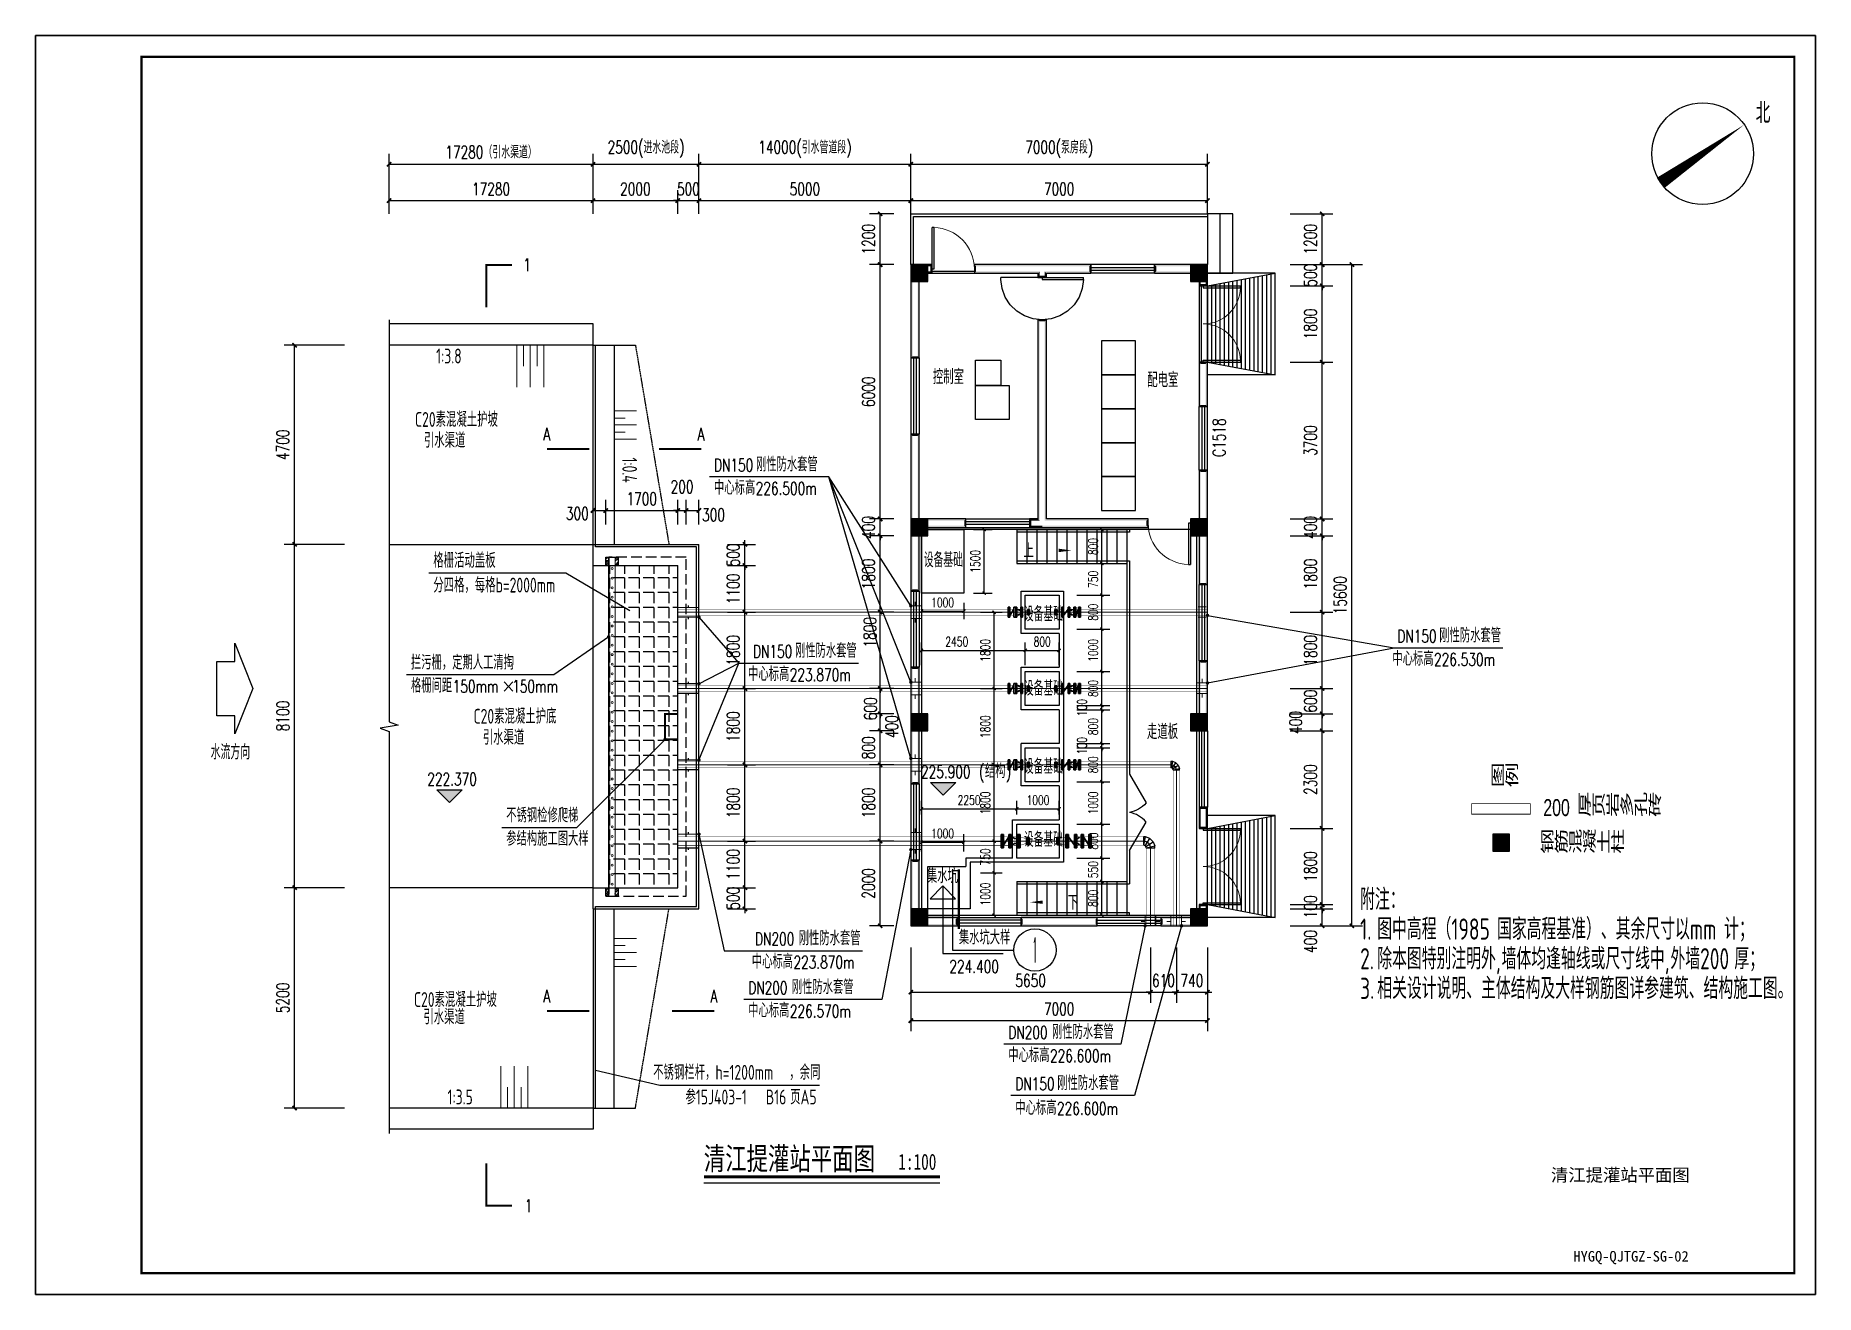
# Model space of a CAD drawing. Header units: millimetres. Extents: x -725 to 2274960, y -506 to 2980382.
# Drawn here: x 1991283 to 2033283, y 2586514 to 2616214 of the extents above; entities that cross this region are included whole.
import ezdxf
from ezdxf.enums import TextEntityAlignment as Align

# ---------------------------------------------------------------- set-up
doc = ezdxf.new("R2010")
doc.units = ezdxf.units.MM
doc.header["$LTSCALE"] = 1000
for name, pattern in [('ACAD_ISO04W100', [30.5, 24, -3, 0.5, -3]), ('CENTER2', [28.575, 19.05, -3.175, 3.175, -3.175]), ('DASH', [0.35, 0.25, -0.1]), ('DASHED', [0.75, 0.5, -0.25]), ('DASHED2', [0.375, 0.25, -0.125])]:
    doc.linetypes.add(name, pattern=pattern)
for name, color, linetype in [('1', 1, 'Continuous'), ('AXIS', 3, 'Continuous'), ('BZ', 7, 'Continuous'), ('COLUMN', 4, 'Continuous'), ('DIM_ELEV', 3, 'Continuous'), ('DIM_LEAD', 3, 'Continuous'), ('DIM_SYMB', 3, 'Continuous'), ('DOOR_FIRE', 3, 'Continuous'), ('DXPM', 4, 'Continuous'), ('LATRINE', 6, 'Continuous'), ('PUB_DIM', 3, 'Continuous'), ('PUB_HATCH', 8, 'Continuous'), ('PUB_TITLE', 4, 'Continuous'), ('PUB_WALL', 9, 'Continuous'), ('STAIR', 2, 'Continuous'), ('TWT_DIM', 3, 'Continuous'), ('TWT_SYMB', 3, 'Continuous'), ('TWT_TEXT', 7, 'Continuous'), ('WALL', 4, 'Continuous'), ('WINDOW', 3, 'Continuous'), ('WINDOW_TEXT', 7, 'Continuous'), ('YHG-墙框柱', 4, 'Continuous'), ('YHG_粗线', 6, 'Continuous'), ('YHJ_公填', 8, 'Continuous'), ('YHJ_剖面_梁板', 4, 'Continuous'), ('YHJ_文字_公文、说明', 7, 'Continuous'), ('YHJ_楼梯', 52, 'Continuous'), ('图框', 7, 'Continuous'), ('断面标高标注', 3, 'Continuous'), ('电缆沟', 7, 'Continuous'), ('线框', 2, 'Continuous'), ('细线', 4, 'Continuous'), ('轮廓线', 2, 'Continuous'), ('附属构件', 6, 'Continuous')]:
    doc.layers.add(name, color=color, linetype=linetype)
for name, color, linetype, lineweight in [('中轴', 20, 'ACAD_ISO04W100', 9), ('文字', 4, 'Continuous', 0), ('管', 1, 'Continuous', 30)]:
    doc.layers.add(name, color=color, linetype=linetype, lineweight=lineweight)
doc.styles.add('_TCH_DIM', font='SIMPLEX', dxfattribs={"bigfont": 'GBCBIG'})
doc.styles.add('_TCH_DIM_T3', font='SIMPLEX', dxfattribs={"width": 0.705882, "bigfont": 'GBCBIG'})
doc.styles.add('_TCH_LABEL', font='COMPLEX', dxfattribs={"bigfont": 'GBCBIG'})
doc.styles.add('_TCH_WINDOW', font='SIMPLEX', dxfattribs={"bigfont": 'GBCBIG'})
doc.styles.add('biaotilan', font='', dxfattribs={"width": 0.7})
doc.styles.add('TSSD_Rein', font='tssdeng.shx', dxfattribs={"width": 0.7, "bigfont": 'hztxt.shx'})
doc.styles.add('tssdeng', font='tssdeng.shx', dxfattribs={"width": 0.7, "bigfont": 'hztxt.shx'})
doc.styles.add('YH_TEXT', font='@YH2', dxfattribs={"width": 0.7, "bigfont": '@YH1'})
doc.styles.add('样式 1', font='tssdeng.shx', dxfattribs={"width": 0.7, "bigfont": 'hztxt.shx'})
doc.styles.add('设计文字', font='ecidi_romand.shx', dxfattribs={"width": 0.8, "height": 3.5, "bigfont": 'ecidi_hzfs.shx'})
doc.styles.get('biaotilan').set_extended_font_data('SimSun')
doc.dimstyles.new('_TCH_ARCH&&100', dxfattribs={"dimtxt": 297.5, "dimasz": 100, "dimexe": 250, "dimexo": 300, "dimgap": 126.25, "dimtad": 1, "dimdec": 0, "dimzin": 0, "dimdsep": 46, "dimtxsty": '_TCH_DIM_T3', "dimblk": 'ARCHTICK', "dimcen": 0.09, "dimclrt": 7, "dimazin": 2, "dimtfac": 1, "dimtdec": 0, "dimtix": 1, "dimtmove": 2, "dimatfit": 3, "dimfxl": 75, "dimtolj": 1, "dimtzin": 0, "dimarcsym": 0})
doc.dimstyles.new('_TCH_ARCH&&75', dxfattribs={"dimtxt": 223.125, "dimasz": 75, "dimexe": 187.5, "dimexo": 225, "dimgap": 94.6875, "dimtad": 1, "dimdec": 0, "dimzin": 0, "dimdsep": 46, "dimtxsty": '_TCH_DIM_T3', "dimblk": 'ARCHTICK', "dimcen": 0.09, "dimclrt": 7, "dimazin": 2, "dimtfac": 1, "dimtdec": 0, "dimtix": 1, "dimtmove": 2, "dimatfit": 3, "dimfxl": 75, "dimtolj": 1, "dimtzin": 0, "dimarcsym": 0})
doc.dimstyles.new('_TCH_ARCH_MM_M&&100', dxfattribs={"dimtxt": 297.5, "dimasz": 100, "dimexe": 250, "dimexo": 300, "dimgap": 126.25, "dimtad": 1, "dimdec": 0, "dimzin": 0, "dimdsep": 46, "dimtxsty": '_TCH_DIM_T3', "dimblk": 'ARCHTICK', "dimcen": 0.09, "dimclrt": 7, "dimazin": 2, "dimtfac": 1, "dimtdec": 0, "dimtix": 1, "dimtmove": 2, "dimatfit": 3, "dimfxl": 75, "dimtolj": 1, "dimtzin": 0, "dimarcsym": 0})
doc.dimstyles.new('_TWT_ARCH&&100', dxfattribs={"dimtxt": 297.5, "dimasz": 100, "dimexe": 250, "dimexo": 300, "dimgap": 126.25, "dimtad": 1, "dimdec": 0, "dimzin": 0, "dimdsep": 46, "dimtxsty": '_TCH_DIM_T3', "dimblk": 'ARCHTICK', "dimcen": 0.09, "dimclrt": 7, "dimazin": 2, "dimtfac": 1, "dimtdec": 0, "dimtix": 1, "dimtmove": 2, "dimatfit": 3, "dimfxl": 75, "dimtolj": 1, "dimtzin": 0, "dimarcsym": 0})

msp = doc.modelspace()

# ---------------------------------------------------------------- texts
at = {"color": 3, "style": 'TSSD_Rein', "width": 0.7}
for s, p in [('1:3.8', (2001337.4671, 2608654.7035)), ('1:3.5', (2001600.0701, 2591172.7114))]:
    msp.add_text(s, height=350, dxfattribs=at).set_placement(p, align=Align.MIDDLE_RIGHT)
for s, p in [('C20素混凝土护坡', (2000235.7165, 2606983.0537)), ('引水渠道', (2000445.4789, 2606491.2384)), ('C20素混凝土护底', (2001616.7864, 2599979.9821)), ('引水渠道', (2001835.6264, 2599481.4349)), ('C20素混凝土护坡', (2000210.6797, 2593296.0453)), ('引水渠道', (2000434.1106, 2592886.2882))]:
    msp.add_text(s, height=350, dxfattribs=at).set_placement(p)
msp.add_text('1:0.4', height=350, rotation=270, dxfattribs=at).set_placement((2005301.7312, 2605664.4216), align=Align.MIDDLE_RIGHT)
at = {"layer": 'DIM_ELEV', "color": 7, "style": '_TCH_DIM', "width": 0.705882}
for s, p in [('225.900', (2012175.3588, 2598694.679)), ('(', (2013545.3588, 2598694.679)), (')', (2014176.8481, 2598694.679)), ('222.370', (2000525.9489, 2598521.4968)), ('224.400', (2012845.7942, 2594099.195))]:
    msp.add_text(s, height=297.5, dxfattribs=at).set_placement(p)
at = {"layer": 'DIM_ELEV', "color": 7, "style": '_TCH_DIM'}
for s, p in [('结构', (2013685.3588, 2598694.679)), ('集水坑大样', (2013069.3597, 2594770.5018))]:
    msp.add_text(s, height=337.58865, dxfattribs=at).set_placement(p)
msp.add_text('1', height=583.6837, dxfattribs=at).set_placement((2014796.3629, 2594347.5961), (2014935.3352, 2594347.5961), align=Align.FIT)
at = {"layer": 'DIM_LEAD', "color": 7}
for s, height, style, width, p in [('格栅活动盖板', 350, 'TSSD_Rein', 0.7, (2000668.3955, 2603657.8058)), ('分四格，每格', 350, 'TSSD_Rein', 0.7, (2000668.3955, 2603074.644)), ('b=2000mm', 350, 'TSSD_Rein', 0.7, (2002138.3955, 2603074.644)), ('DN150', 297.5, '_TCH_DIM', 0.705882, (2023417.0065, 2601895.5557)), ('226.530m', 297.5, '_TCH_DIM', 0.705882, (2024283.2831, 2601346.7259)), ('DN200', 297.5, '_TCH_DIM', 0.705882, (2014237.1732, 2592542.1168)), ('226.600m', 297.5, '_TCH_DIM', 0.705882, (2015220.1519, 2591993.287)), ('不锈钢栏杆，', 350, 'TSSD_Rein', 0.7, (2005855.8736, 2591579.0272)), ('h=1200mm', 350, 'TSSD_Rein', 0.7, (2007325.8736, 2591579.0272)), ('，余同', 350, 'TSSD_Rein', 0.7, (2009069.1428, 2591579.0272)), ('DN150', 297.5, '_TCH_DIM', 0.705882, (2014401.9163, 2591333.6413)), ('参', 350, 'TSSD_Rein', 0.7, (2006618.9202, 2590995.8655)), ('15J403-1', 350, 'TSSD_Rein', 0.7, (2006863.9202, 2590995.8655)), ('B16', 350, 'TSSD_Rein', 0.7, (2008513.9233, 2590995.8655)), ('页', 350, 'TSSD_Rein', 0.7, (2009088.7309, 2590995.8655)), ('A5', 350, 'TSSD_Rein', 0.7, (2009333.7309, 2590995.8655)), ('226.600m', 297.5, '_TCH_DIM', 0.705882, (2015384.895, 2590751.3009))]:
    msp.add_text(s, height=height, dxfattribs=dict(at, style=style, width=width)).set_placement(p)
at = {"layer": 'DIM_LEAD', "color": 7, "style": '_TCH_DIM'}
for s, p in [('刚性防水套管', (2024407.0065, 2601895.5557)), ('中心标高', (2023300.3043, 2601346.7259)), ('不锈钢检修爬梯', (2002389.1307, 2597652.3498)), ('参结构施工图大样', (2002389.1307, 2597099.7966)), ('刚性防水套管', (2015267.1732, 2592542.1168)), ('中心标高', (2014237.1732, 2591993.287)), ('刚性防水套管', (2015391.9163, 2591333.6413)), ('中心标高', (2014401.9163, 2590751.3009))]:
    msp.add_text(s, height=337.58865, dxfattribs=at).set_placement(p)
at = {"layer": 'DIM_SYMB', "color": 7, "style": '_TCH_DIM'}
for s, height, p in [('北', 482.2695, (2031873.1633, 2614148.0398)), ('上', 337.5887, (2014596.5093, 2603892.9654)), ('下', 337.5887, (2015642.7723, 2595592.9654))]:
    msp.add_text(s, height=height, dxfattribs=at).set_placement(p)
at = {"layer": 'DIM_SYMB', "color": 7}
for s, height, style, width, p in [('1', 297.5, '_TCH_LABEL', 0.705882, (2002789.7854, 2610654.0709)), ('A', 297.5, '_TCH_LABEL', 0.705882, (2003262.3835, 2606662.057)), ('A', 297.5, '_TCH_LABEL', 0.705882, (2006904.1092, 2606662.057)), ('A', 297.5, '_TCH_LABEL', 0.705882, (2003262.3835, 2593404.3242)), ('A', 297.5, '_TCH_LABEL', 0.705882, (2007208.9173, 2593404.3242)), ('清江提灌站平面图', 528.69198, 'biaotilan', 0.7, (2007052.5748, 2589454.2561)), ('1:100', 377.63713, 'biaotilan', 0.7, (2011640.6761, 2589454.2561)), ('1', 297.5, '_TCH_LABEL', 0.705882, (2002826.8012, 2588458.4483))]:
    msp.add_text(s, height=height, dxfattribs=dict(at, style=style, width=width)).set_placement(p)
at = {"layer": 'TWT_SYMB', "color": 7, "style": '_TCH_DIM', "width": 0.705882}
for s, p in [('DN150', (2007292.0468, 2605931.2017)), ('226.500m', (2008275.0256, 2605382.3719)), ('DN150', (2008212.4972, 2601535.1527)), ('223.870m', (2009078.7737, 2600986.3229)), ('150mm', (2001124.1932, 2600711.9545)), ('150mm', (2002529.9378, 2600711.9545)), ('DN200', (2008261.5626, 2594751.6459)), ('223.870m', (2009167.8392, 2594202.8161)), ('DN200', (2008099.0555, 2593598.4902)), ('226.570m', (2009082.0342, 2593049.6604))]:
    msp.add_text(s, height=297.5, dxfattribs=at).set_placement(p)
at = {"layer": 'TWT_SYMB', "color": 7, "style": '_TCH_DIM'}
for s, height, p in [('刚性防水套管', 337.58865, (2008282.0468, 2605931.2017)), ('中心标高', 337.58865, (2007292.0468, 2605382.3719)), ('刚性防水套管', 337.58865, (2009202.4972, 2601535.1527)), ('拦污栅，定期人工清掏', 337.58865, (2000141.2144, 2601257.0609)), ('格栅间距', 337.58865, (2000141.2144, 2600711.9545)), ('中心标高', 337.58865, (2008095.795, 2600986.3229)), ('×', 337.5887, (2002284.1932, 2600711.9545)), ('刚性防水套管', 337.58865, (2009291.5626, 2594751.6459)), ('中心标高', 337.58865, (2008184.8605, 2594202.8161)), ('刚性防水套管', 337.58865, (2009129.0555, 2593598.4902)), ('中心标高', 337.58865, (2008099.0555, 2593049.6604))]:
    msp.add_text(s, height=height, dxfattribs=at).set_placement(p)
at = {"layer": 'TWT_TEXT', "style": '样式 1', "width": 0.7}
msp.add_text('集水坑', height=350, dxfattribs=at).set_placement((2012314.972, 2596216.9831))
at = {"layer": 'YHJ_文字_公文、说明', "width": 0.7}
for s, height, style, p in [('图例', 500, 'YH_TEXT', (2025617.8377, 2598498.142)), ('200', 400, 'YH_TEXT', (2026863.0165, 2597800.3666)), ('厚页岩多孔砖', 500, 'YH_TEXT', (2027663.0165, 2597800.3666)), ('钢筋混凝土柱', 500, 'YH_TEXT', (2026784.9634, 2596929.8591)), ('附注：', 500, 'TSSD_Rein', (2022539.3163, 2595584.1654)), ('1.', 500, 'TSSD_Rein', (2022539.3163, 2594884.1654)), ('图中高程（', 500, 'TSSD_Rein', (2022943.1625, 2594884.1654)), ('1985', 500, 'TSSD_Rein', (2024693.1625, 2594884.1654)), ('国家高程基准）、其余尺寸以', 500, 'TSSD_Rein', (2025770.0856, 2594884.1654)), ('mm', 500, 'TSSD_Rein', (2030320.0856, 2594884.1654)), ('计；', 500, 'TSSD_Rein', (2031127.7779, 2594884.1654)), ('2.', 500, 'TSSD_Rein', (2022539.3163, 2594184.1654)), ('除本图特别注明外', 500, 'TSSD_Rein', (2022943.1625, 2594184.1654)), ('墙体均逢轴线或尺寸线中', 500, 'TSSD_Rein', (2025877.7779, 2594184.1654)), ('外墙', 500, 'TSSD_Rein', (2029862.3933, 2594184.1654)), ('200', 500, 'TSSD_Rein', (2030562.3933, 2594184.1654)), ('厚；', 500, 'TSSD_Rein', (2031370.0856, 2594184.1654)), ('3.', 500, 'TSSD_Rein', (2022539.3163, 2593484.1654)), ('相关设计说明、主体结构及大样钢筋图详参建筑、结构施工图。', 500, 'TSSD_Rein', (2022943.1625, 2593484.1654)), (',', 500, 'TSSD_Rein', (2025743.1625, 2594184.1654)), (',', 500, 'TSSD_Rein', (2029727.7779, 2594184.1654))]:
    msp.add_text(s, height=height, dxfattribs=dict(at, style=style)).set_placement(p)
at = {"layer": '图框', "style": 'biaotilan'}
for s, height, p in [('清江提灌站平面图', 300, (2027043.3645, 2589180.3429)), ('HYGQ-QJTGZ-SG-02', 250, (2027572.4077, 2587288.3956))]:
    msp.add_text(s, height=height, dxfattribs=at).set_placement(p)
at = {"layer": '断面标高标注', "color": 3, "lineweight": 13, "style": '设计文字', "width": 0.7}
msp.add_text('水流方向', height=350, dxfattribs=at).set_placement((1995414.5424, 2599136.7259))
at = {"layer": '电缆沟', "ltscale": 1.5, "style": 'tssdeng'}
for s, width, p in [('控制室', 0.7, (2012456.1468, 2607988.5215)), ('配电室', 0.7, (2017516.0251, 2607915.9174)), ('设备基础', 0.6, (2012242.1758, 2603669.9726)), ('设备基础', 0.6, (2014604.1281, 2602394.462)), ('设备基础', 0.6, (2014604.1281, 2600640.8754)), ('走道板', 0.7, (2017509.8318, 2599615.0715)), ('设备基础', 0.6, (2014604.1281, 2598796.5817)), ('设备基础', 0.6, (2014604.1281, 2597073.2309))]:
    msp.add_text(s, height=350, dxfattribs=dict(at, width=width)).set_placement(p)

# ---------------------------------------------------------------- blocks, each defined once
blk = doc.blocks.new('HAYJZ A3')
blk.add_lwpolyline([(4975, -403417), (46975, -403417), (46975, -433117), (4975, -433117), (4975, -403417)])
at = {"const_width": 50}
blk.add_lwpolyline([(7475, -403917), (46475, -403917), (46475, -432617), (7475, -432617), (7475, -403917)], dxfattribs=at)
at = {"layer": 'PUB_TITLE'}
blk.add_lwpolyline([(4975, -433117), (46975, -433117), (46975, -403417), (4975, -403417)], close=True, dxfattribs=at)
blk = doc.blocks.new('WT')
at = {"layer": '管', "color": 8, "lineweight": -2}
for p, q in [((-300, -81), (-300, 0)), ((-300, 0), (0, 0)), ((0, -21), (-300, -81)), ((-238, -229), (-300, -81)), ((16, -59), (-238, -229)), ((-125, -343), (-238, -229)), ((45, -89), (-125, -343)), ((-125, -343), (24, -405)), ((0, -21), (0, 0)), ((16, -59), (0, -21)), ((45, -89), (16, -59)), ((84, -105), (24, -405)), ((105, -405), (24, -405)), ((84, -105), (45, -89)), ((84, -105), (105, -105)), ((105, -405), (105, -105))]:
    blk.add_line(p, q, dxfattribs=at)
blk.add_arc((105, 0), 255, 180, 270, dxfattribs=at)
blk = doc.blocks.new('_FZH')
blk.add_lwpolyline([(-0.5, -0.5), (0.5, -0.5), (0.5, 0.5), (-0.5, 0.5)], close=True)
at = {"layer": 'PUB_HATCH'}
blk.add_solid([(-0.5, -0.5), (0.5, -0.5), (-0.5, 0.5), (0.5, 0.5)], dxfattribs=at)
blk = doc.blocks.new('_ArchTick')
at = {"color": 0, "linetype": 'ByBlock', "const_width": 0.4}
blk.add_lwpolyline([(-0.5, -0.5), (0.5, 0.5)], dxfattribs=at)
blk = doc.blocks.new('*D55')
at = {"layer": 'AXIS', "color": 0, "lineweight": -2, "transparency": 16777216}
for p, q in [((1999625, 2612010), (1999625, 2613428)), ((2004437, 2612010), (2004437, 2613428)), ((1999625, 2613178), (2004437, 2613178))]:
    blk.add_line(p, q, dxfattribs=at)
at = {"layer": 'Defpoints', "color": 0, "transparency": 16777216}
for p in [(2004437, 2613178), (1999625, 2611710), (2004437, 2611710)]:
    blk.add_point(p, dxfattribs=at)
at = {"layer": 'AXIS', "color": 0, "lineweight": -2, "transparency": 16777216, "xscale": 100, "yscale": 100, "zscale": 100, "rotation": 180}
blk.add_blockref('_ArchTick', (1999625, 2613178), dxfattribs=at)
at = {"layer": 'AXIS', "color": 0, "lineweight": -2, "transparency": 16777216, "xscale": 100, "yscale": 100, "zscale": 100}
blk.add_blockref('_ArchTick', (2004437, 2613178), dxfattribs=at)
at = {"layer": 'AXIS', "color": 7, "transparency": 16777216, "insert": (2002031, 2613463), "char_height": 297.5, "attachment_point": 5, "style": '_TCH_DIM_T3'}
blk.add_mtext('\\A1;17280（引水渠道）', dxfattribs=at)
blk = doc.blocks.new('*D56')
at = {"layer": 'AXIS', "color": 0, "lineweight": -2, "transparency": 16777216}
for p, q in [((2004437, 2612010), (2004437, 2613428)), ((2006937, 2612010), (2006937, 2613428)), ((2004437, 2613178), (2006937, 2613178))]:
    blk.add_line(p, q, dxfattribs=at)
at = {"layer": 'Defpoints', "color": 0, "transparency": 16777216}
for p in [(2006937, 2613178), (2004437, 2611710), (2006937, 2611710)]:
    blk.add_point(p, dxfattribs=at)
at = {"layer": 'AXIS', "color": 0, "lineweight": -2, "transparency": 16777216, "xscale": 100, "yscale": 100, "zscale": 100, "rotation": 180}
blk.add_blockref('_ArchTick', (2004437, 2613178), dxfattribs=at)
at = {"layer": 'AXIS', "color": 0, "lineweight": -2, "transparency": 16777216, "xscale": 100, "yscale": 100, "zscale": 100}
blk.add_blockref('_ArchTick', (2006937, 2613178), dxfattribs=at)
at = {"layer": 'AXIS', "color": 7, "transparency": 16777216, "insert": (2005687, 2613531), "char_height": 297.5, "attachment_point": 5, "style": '_TCH_DIM_T3'}
blk.add_mtext('\\A1;2500(进水池段)', dxfattribs=at)
blk = doc.blocks.new('*D57')
at = {"layer": 'AXIS', "color": 0, "lineweight": -2, "transparency": 16777216}
for p, q in [((2006937, 2612010), (2006937, 2613428)), ((2011937, 2612010), (2011937, 2613428)), ((2006937, 2613178), (2011937, 2613178))]:
    blk.add_line(p, q, dxfattribs=at)
at = {"layer": 'Defpoints', "color": 0, "transparency": 16777216}
for p in [(2011937, 2613178), (2006937, 2611710), (2011937, 2611710)]:
    blk.add_point(p, dxfattribs=at)
at = {"layer": 'AXIS', "color": 0, "lineweight": -2, "transparency": 16777216, "xscale": 100, "yscale": 100, "zscale": 100, "rotation": 180}
blk.add_blockref('_ArchTick', (2006937, 2613178), dxfattribs=at)
at = {"layer": 'AXIS', "color": 0, "lineweight": -2, "transparency": 16777216, "xscale": 100, "yscale": 100, "zscale": 100}
blk.add_blockref('_ArchTick', (2011937, 2613178), dxfattribs=at)
at = {"layer": 'AXIS', "color": 7, "transparency": 16777216, "insert": (2009437, 2613531), "char_height": 297.5, "attachment_point": 5, "style": '_TCH_DIM_T3'}
blk.add_mtext('\\A1;14000(引水管道段)', dxfattribs=at)
blk = doc.blocks.new('*D58')
at = {"layer": 'AXIS', "color": 0, "lineweight": -2, "transparency": 16777216}
for p, q in [((2011937, 2612010), (2011937, 2613428)), ((2018937, 2612010), (2018937, 2613428)), ((2011937, 2613178), (2018937, 2613178))]:
    blk.add_line(p, q, dxfattribs=at)
at = {"layer": 'Defpoints', "color": 0, "transparency": 16777216}
for p in [(2018937, 2613178), (2011937, 2611710), (2018937, 2611710)]:
    blk.add_point(p, dxfattribs=at)
at = {"layer": 'AXIS', "color": 0, "lineweight": -2, "transparency": 16777216, "xscale": 100, "yscale": 100, "zscale": 100, "rotation": 180}
blk.add_blockref('_ArchTick', (2011937, 2613178), dxfattribs=at)
at = {"layer": 'AXIS', "color": 0, "lineweight": -2, "transparency": 16777216, "xscale": 100, "yscale": 100, "zscale": 100}
blk.add_blockref('_ArchTick', (2018937, 2613178), dxfattribs=at)
at = {"layer": 'AXIS', "color": 7, "transparency": 16777216, "insert": (2015437, 2613531), "char_height": 297.5, "attachment_point": 5, "style": '_TCH_DIM_T3'}
blk.add_mtext('\\A1;7000(泵房段)', dxfattribs=at)
blk = doc.blocks.new('*D90')
at = {"layer": 'Defpoints', "color": 0, "transparency": 16777216}
for p in [(2013187, 2604560), (2013667, 2604560), (2013187, 2603060)]:
    blk.add_point(p, dxfattribs=at)
at = {"layer": 'PUB_DIM', "color": 0, "lineweight": -2, "transparency": 16777216}
for p, q in [((2013412, 2604560), (2013854, 2604560)), ((2013667, 2603060), (2013667, 2604560)), ((2013412, 2603060), (2013854, 2603060))]:
    blk.add_line(p, q, dxfattribs=at)
at = {"layer": 'PUB_DIM', "color": 0, "lineweight": -2, "transparency": 16777216, "xscale": 75, "yscale": 75, "zscale": 75}
for p, rotation in [((2013667, 2604560), 90), ((2013667, 2603060), 270)]:
    blk.add_blockref('_ArchTick', p, dxfattribs=dict(at, rotation=rotation))
at = {"layer": 'PUB_DIM', "color": 7, "transparency": 16777216, "insert": (2013460, 2603810), "char_height": 223.1, "attachment_point": 5, "rotation": 90, "style": '_TCH_DIM_T3'}
blk.add_mtext('\\A1;1500', dxfattribs=at)
blk = doc.blocks.new('*D91')
at = {"layer": 'Defpoints', "color": 0, "transparency": 16777216}
for p in [(2012187, 2603060), (2013187, 2603060), (2013187, 2602635)]:
    blk.add_point(p, dxfattribs=at)
at = {"layer": 'PUB_DIM', "color": 0, "lineweight": -2, "transparency": 16777216}
for p, q in [((2012187, 2602835), (2012187, 2602448)), ((2013187, 2602835), (2013187, 2602448)), ((2012187, 2602635), (2013187, 2602635))]:
    blk.add_line(p, q, dxfattribs=at)
at = {"layer": 'PUB_DIM', "color": 0, "lineweight": -2, "transparency": 16777216, "xscale": 75, "yscale": 75, "zscale": 75, "rotation": 180}
blk.add_blockref('_ArchTick', (2012187, 2602635), dxfattribs=at)
at = {"layer": 'PUB_DIM', "color": 0, "lineweight": -2, "transparency": 16777216, "xscale": 75, "yscale": 75, "zscale": 75}
blk.add_blockref('_ArchTick', (2013187, 2602635), dxfattribs=at)
at = {"layer": 'PUB_DIM', "color": 7, "transparency": 16777216, "insert": (2012687, 2602841), "char_height": 223.1, "attachment_point": 5, "style": '_TCH_DIM_T3'}
blk.add_mtext('\\A1;1000', dxfattribs=at)
blk = doc.blocks.new('*D92')
at = {"layer": 'Defpoints', "color": 0, "transparency": 16777216}
for p in [(2013359, 2602610), (2013902, 2602610), (2013359, 2600810)]:
    blk.add_point(p, dxfattribs=at)
at = {"layer": 'PUB_DIM', "color": 0, "lineweight": -2, "transparency": 16777216}
for p, q in [((2013584, 2602610), (2014089, 2602610)), ((2013902, 2600810), (2013902, 2602610)), ((2013584, 2600810), (2014089, 2600810))]:
    blk.add_line(p, q, dxfattribs=at)
at = {"layer": 'PUB_DIM', "color": 0, "lineweight": -2, "transparency": 16777216, "xscale": 75, "yscale": 75, "zscale": 75}
for p, rotation in [((2013902, 2602610), 90), ((2013902, 2600810), 270)]:
    blk.add_blockref('_ArchTick', p, dxfattribs=dict(at, rotation=rotation))
at = {"layer": 'PUB_DIM', "color": 7, "transparency": 16777216, "insert": (2013696, 2601710), "char_height": 223.1, "attachment_point": 5, "rotation": 90, "style": '_TCH_DIM_T3'}
blk.add_mtext('\\A1;1800', dxfattribs=at)
blk = doc.blocks.new('*D93')
at = {"layer": 'Defpoints', "color": 0, "transparency": 16777216}
for p in [(2013359, 2600810), (2013902, 2600810), (2013359, 2599010)]:
    blk.add_point(p, dxfattribs=at)
at = {"layer": 'PUB_DIM', "color": 0, "lineweight": -2, "transparency": 16777216}
for p, q in [((2013584, 2600810), (2014089, 2600810)), ((2013902, 2599010), (2013902, 2600810)), ((2013584, 2599010), (2014089, 2599010))]:
    blk.add_line(p, q, dxfattribs=at)
at = {"layer": 'PUB_DIM', "color": 0, "lineweight": -2, "transparency": 16777216, "xscale": 75, "yscale": 75, "zscale": 75}
for p, rotation in [((2013902, 2600810), 90), ((2013902, 2599010), 270)]:
    blk.add_blockref('_ArchTick', p, dxfattribs=dict(at, rotation=rotation))
at = {"layer": 'PUB_DIM', "color": 7, "transparency": 16777216, "insert": (2013696, 2599910), "char_height": 223.1, "attachment_point": 5, "rotation": 90, "style": '_TCH_DIM_T3'}
blk.add_mtext('\\A1;1800', dxfattribs=at)
blk = doc.blocks.new('*D94')
at = {"layer": 'Defpoints', "color": 0, "transparency": 16777216}
for p in [(2013359, 2599010), (2013902, 2599010), (2013359, 2597210)]:
    blk.add_point(p, dxfattribs=at)
at = {"layer": 'PUB_DIM', "color": 0, "lineweight": -2, "transparency": 16777216}
for p, q in [((2013584, 2599010), (2014089, 2599010)), ((2013902, 2597210), (2013902, 2599010)), ((2013584, 2597210), (2014089, 2597210))]:
    blk.add_line(p, q, dxfattribs=at)
at = {"layer": 'PUB_DIM', "color": 0, "lineweight": -2, "transparency": 16777216, "xscale": 75, "yscale": 75, "zscale": 75}
for p, rotation in [((2013902, 2599010), 90), ((2013902, 2597210), 270)]:
    blk.add_blockref('_ArchTick', p, dxfattribs=dict(at, rotation=rotation))
at = {"layer": 'PUB_DIM', "color": 7, "transparency": 16777216, "insert": (2013696, 2598110), "char_height": 223.1, "attachment_point": 5, "rotation": 90, "style": '_TCH_DIM_T3'}
blk.add_mtext('\\A1;1800', dxfattribs=at)
blk = doc.blocks.new('*D95')
at = {"layer": 'Defpoints', "color": 0, "transparency": 16777216}
for p in [(2013359, 2597210), (2013902, 2597210), (2013359, 2596460)]:
    blk.add_point(p, dxfattribs=at)
at = {"layer": 'PUB_DIM', "color": 0, "lineweight": -2, "transparency": 16777216}
for p, q in [((2013584, 2597210), (2014089, 2597210)), ((2013902, 2596460), (2013902, 2597210)), ((2013584, 2596460), (2014089, 2596460))]:
    blk.add_line(p, q, dxfattribs=at)
at = {"layer": 'PUB_DIM', "color": 0, "lineweight": -2, "transparency": 16777216, "xscale": 75, "yscale": 75, "zscale": 75}
for p, rotation in [((2013902, 2597210), 90), ((2013902, 2596460), 270)]:
    blk.add_blockref('_ArchTick', p, dxfattribs=dict(at, rotation=rotation))
at = {"layer": 'PUB_DIM', "color": 7, "transparency": 16777216, "insert": (2013696, 2596835), "char_height": 223.1, "attachment_point": 5, "rotation": 90, "style": '_TCH_DIM_T3'}
blk.add_mtext('\\A1;750', dxfattribs=at)
blk = doc.blocks.new('*D96')
at = {"layer": 'Defpoints', "color": 0, "transparency": 16777216}
for p in [(2013359, 2596460), (2013902, 2596460), (2013359, 2595460)]:
    blk.add_point(p, dxfattribs=at)
at = {"layer": 'PUB_DIM', "color": 0, "lineweight": -2, "transparency": 16777216}
for p, q in [((2013584, 2596460), (2014089, 2596460)), ((2013902, 2595460), (2013902, 2596460)), ((2013584, 2595460), (2014089, 2595460))]:
    blk.add_line(p, q, dxfattribs=at)
at = {"layer": 'PUB_DIM', "color": 0, "lineweight": -2, "transparency": 16777216, "xscale": 75, "yscale": 75, "zscale": 75}
for p, rotation in [((2013902, 2596460), 90), ((2013902, 2595460), 270)]:
    blk.add_blockref('_ArchTick', p, dxfattribs=dict(at, rotation=rotation))
at = {"layer": 'PUB_DIM', "color": 7, "transparency": 16777216, "insert": (2013696, 2595960), "char_height": 223.1, "attachment_point": 5, "rotation": 90, "style": '_TCH_DIM_T3'}
blk.add_mtext('\\A1;1000', dxfattribs=at)
blk = doc.blocks.new('*D97')
at = {"layer": 'Defpoints', "color": 0, "transparency": 16777216}
for p in [(2013187, 2597184), (2012187, 2596737), (2013187, 2596737)]:
    blk.add_point(p, dxfattribs=at)
at = {"layer": 'PUB_DIM', "color": 0, "lineweight": -2, "transparency": 16777216}
for p, q in [((2012187, 2596962), (2012187, 2597372)), ((2013187, 2596962), (2013187, 2597372)), ((2012187, 2597184), (2013187, 2597184))]:
    blk.add_line(p, q, dxfattribs=at)
at = {"layer": 'PUB_DIM', "color": 0, "lineweight": -2, "transparency": 16777216, "xscale": 75, "yscale": 75, "zscale": 75, "rotation": 180}
blk.add_blockref('_ArchTick', (2012187, 2597184), dxfattribs=at)
at = {"layer": 'PUB_DIM', "color": 0, "lineweight": -2, "transparency": 16777216, "xscale": 75, "yscale": 75, "zscale": 75}
blk.add_blockref('_ArchTick', (2013187, 2597184), dxfattribs=at)
at = {"layer": 'PUB_DIM', "color": 7, "transparency": 16777216, "insert": (2012687, 2597391), "char_height": 223.1, "attachment_point": 5, "style": '_TCH_DIM_T3'}
blk.add_mtext('\\A1;1000', dxfattribs=at)
blk = doc.blocks.new('*D100')
at = {"layer": 'Defpoints', "color": 0, "transparency": 16777216}
for p in [(2015631, 2604560), (2016445, 2604560), (2015631, 2603760)]:
    blk.add_point(p, dxfattribs=at)
at = {"layer": 'PUB_DIM', "color": 0, "lineweight": -2, "transparency": 16777216}
for p, q in [((2015856, 2604560), (2016632, 2604560)), ((2016445, 2603760), (2016445, 2604560)), ((2015856, 2603760), (2016632, 2603760))]:
    blk.add_line(p, q, dxfattribs=at)
at = {"layer": 'PUB_DIM', "color": 0, "lineweight": -2, "transparency": 16777216, "xscale": 75, "yscale": 75, "zscale": 75}
for p, rotation in [((2016445, 2604560), 90), ((2016445, 2603760), 270)]:
    blk.add_blockref('_ArchTick', p, dxfattribs=dict(at, rotation=rotation))
at = {"layer": 'PUB_DIM', "color": 7, "transparency": 16777216, "insert": (2016238, 2604160), "char_height": 223.1, "attachment_point": 5, "rotation": 90, "style": '_TCH_DIM_T3'}
blk.add_mtext('\\A1;800', dxfattribs=at)
blk = doc.blocks.new('*D101')
at = {"layer": 'Defpoints', "color": 0, "transparency": 16777216}
for p in [(2015631, 2603760), (2016445, 2603760), (2015631, 2603010)]:
    blk.add_point(p, dxfattribs=at)
at = {"layer": 'PUB_DIM', "color": 0, "lineweight": -2, "transparency": 16777216}
for p, q in [((2015856, 2603760), (2016632, 2603760)), ((2016445, 2603010), (2016445, 2603760)), ((2015856, 2603010), (2016632, 2603010))]:
    blk.add_line(p, q, dxfattribs=at)
at = {"layer": 'PUB_DIM', "color": 0, "lineweight": -2, "transparency": 16777216, "xscale": 75, "yscale": 75, "zscale": 75}
for p, rotation in [((2016445, 2603760), 90), ((2016445, 2603010), 270)]:
    blk.add_blockref('_ArchTick', p, dxfattribs=dict(at, rotation=rotation))
at = {"layer": 'PUB_DIM', "color": 7, "transparency": 16777216, "insert": (2016238, 2603385), "char_height": 223.1, "attachment_point": 5, "rotation": 90, "style": '_TCH_DIM_T3'}
blk.add_mtext('\\A1;750', dxfattribs=at)
blk = doc.blocks.new('*D102')
at = {"layer": 'Defpoints', "color": 0, "transparency": 16777216}
for p in [(2015631, 2603010), (2016445, 2603010), (2015631, 2602210)]:
    blk.add_point(p, dxfattribs=at)
at = {"layer": 'PUB_DIM', "color": 0, "lineweight": -2, "transparency": 16777216}
for p, q in [((2015856, 2603010), (2016632, 2603010)), ((2016445, 2602210), (2016445, 2603010)), ((2015856, 2602210), (2016632, 2602210))]:
    blk.add_line(p, q, dxfattribs=at)
at = {"layer": 'PUB_DIM', "color": 0, "lineweight": -2, "transparency": 16777216, "xscale": 75, "yscale": 75, "zscale": 75}
for p, rotation in [((2016445, 2603010), 90), ((2016445, 2602210), 270)]:
    blk.add_blockref('_ArchTick', p, dxfattribs=dict(at, rotation=rotation))
at = {"layer": 'PUB_DIM', "color": 7, "transparency": 16777216, "insert": (2016238, 2602610), "char_height": 223.1, "attachment_point": 5, "rotation": 90, "style": '_TCH_DIM_T3'}
blk.add_mtext('\\A1;800', dxfattribs=at)
blk = doc.blocks.new('*D103')
at = {"layer": 'Defpoints', "color": 0, "transparency": 16777216}
for p in [(2015631, 2602210), (2016445, 2602210), (2015631, 2601210)]:
    blk.add_point(p, dxfattribs=at)
at = {"layer": 'PUB_DIM', "color": 0, "lineweight": -2, "transparency": 16777216}
for p, q in [((2015856, 2602210), (2016632, 2602210)), ((2016445, 2601210), (2016445, 2602210)), ((2015856, 2601210), (2016632, 2601210))]:
    blk.add_line(p, q, dxfattribs=at)
at = {"layer": 'PUB_DIM', "color": 0, "lineweight": -2, "transparency": 16777216, "xscale": 75, "yscale": 75, "zscale": 75}
for p, rotation in [((2016445, 2602210), 90), ((2016445, 2601210), 270)]:
    blk.add_blockref('_ArchTick', p, dxfattribs=dict(at, rotation=rotation))
at = {"layer": 'PUB_DIM', "color": 7, "transparency": 16777216, "insert": (2016238, 2601710), "char_height": 223.1, "attachment_point": 5, "rotation": 90, "style": '_TCH_DIM_T3'}
blk.add_mtext('\\A1;1000', dxfattribs=at)
blk = doc.blocks.new('*D104')
at = {"layer": 'Defpoints', "color": 0, "transparency": 16777216}
for p in [(2015631, 2601210), (2016445, 2601210), (2015631, 2600410)]:
    blk.add_point(p, dxfattribs=at)
at = {"layer": 'PUB_DIM', "color": 0, "lineweight": -2, "transparency": 16777216}
for p, q in [((2015856, 2601210), (2016632, 2601210)), ((2016445, 2600410), (2016445, 2601210)), ((2015856, 2600410), (2016632, 2600410))]:
    blk.add_line(p, q, dxfattribs=at)
at = {"layer": 'PUB_DIM', "color": 0, "lineweight": -2, "transparency": 16777216, "xscale": 75, "yscale": 75, "zscale": 75}
for p, rotation in [((2016445, 2601210), 90), ((2016445, 2600410), 270)]:
    blk.add_blockref('_ArchTick', p, dxfattribs=dict(at, rotation=rotation))
at = {"layer": 'PUB_DIM', "color": 7, "transparency": 16777216, "insert": (2016238, 2600810), "char_height": 223.1, "attachment_point": 5, "rotation": 90, "style": '_TCH_DIM_T3'}
blk.add_mtext('\\A1;800', dxfattribs=at)
blk = doc.blocks.new('*D105')
at = {"layer": 'Defpoints', "color": 0, "transparency": 16777216}
for p in [(2015631, 2600410), (2015631, 2600310), (2016445, 2600410)]:
    blk.add_point(p, dxfattribs=at)
at = {"layer": 'PUB_DIM', "color": 0, "lineweight": -2, "transparency": 16777216}
for p, q in [((2015856, 2600410), (2016632, 2600410)), ((2015856, 2600310), (2016632, 2600310)), ((2016445, 2600410), (2016445, 2600485)), ((2016445, 2600310), (2016445, 2600410)), ((2016445, 2600310), (2016445, 2600235))]:
    blk.add_line(p, q, dxfattribs=at)
at = {"layer": 'PUB_DIM', "color": 0, "lineweight": -2, "transparency": 16777216, "xscale": 75, "yscale": 75, "zscale": 75}
for p, rotation in [((2016445, 2600410), 270), ((2016445, 2600310), 90)]:
    blk.add_blockref('_ArchTick', p, dxfattribs=dict(at, rotation=rotation))
at = {"layer": 'PUB_DIM', "color": 7, "transparency": 16777216, "insert": (2015976, 2600360), "char_height": 223.1, "attachment_point": 5, "rotation": 90, "style": '_TCH_DIM_T3'}
blk.add_mtext('\\A1;100', dxfattribs=at)
blk = doc.blocks.new('*D106')
at = {"layer": 'Defpoints', "color": 0, "transparency": 16777216}
for p in [(2015631, 2600310), (2016445, 2600310), (2015631, 2599510)]:
    blk.add_point(p, dxfattribs=at)
at = {"layer": 'PUB_DIM', "color": 0, "lineweight": -2, "transparency": 16777216}
for p, q in [((2015856, 2600310), (2016632, 2600310)), ((2016445, 2599510), (2016445, 2600310)), ((2015856, 2599510), (2016632, 2599510))]:
    blk.add_line(p, q, dxfattribs=at)
at = {"layer": 'PUB_DIM', "color": 0, "lineweight": -2, "transparency": 16777216, "xscale": 75, "yscale": 75, "zscale": 75}
for p, rotation in [((2016445, 2600310), 90), ((2016445, 2599510), 270)]:
    blk.add_blockref('_ArchTick', p, dxfattribs=dict(at, rotation=rotation))
at = {"layer": 'PUB_DIM', "color": 7, "transparency": 16777216, "insert": (2016238, 2599910), "char_height": 223.1, "attachment_point": 5, "rotation": 90, "style": '_TCH_DIM_T3'}
blk.add_mtext('\\A1;800', dxfattribs=at)
blk = doc.blocks.new('*D107')
at = {"layer": 'Defpoints', "color": 0, "transparency": 16777216}
for p in [(2015631, 2599510), (2015631, 2599410), (2016445, 2599510)]:
    blk.add_point(p, dxfattribs=at)
at = {"layer": 'PUB_DIM', "color": 0, "lineweight": -2, "transparency": 16777216}
for p, q in [((2015856, 2599510), (2016632, 2599510)), ((2015856, 2599410), (2016632, 2599410)), ((2016445, 2599510), (2016445, 2599585)), ((2016445, 2599410), (2016445, 2599510)), ((2016445, 2599410), (2016445, 2599335))]:
    blk.add_line(p, q, dxfattribs=at)
at = {"layer": 'PUB_DIM', "color": 0, "lineweight": -2, "transparency": 16777216, "xscale": 75, "yscale": 75, "zscale": 75}
for p, rotation in [((2016445, 2599510), 270), ((2016445, 2599410), 90)]:
    blk.add_blockref('_ArchTick', p, dxfattribs=dict(at, rotation=rotation))
at = {"layer": 'PUB_DIM', "color": 7, "transparency": 16777216, "insert": (2015976, 2599460), "char_height": 223.1, "attachment_point": 5, "rotation": 90, "style": '_TCH_DIM_T3'}
blk.add_mtext('\\A1;100', dxfattribs=at)
blk = doc.blocks.new('*D108')
at = {"layer": 'Defpoints', "color": 0, "transparency": 16777216}
for p in [(2015631, 2599410), (2016445, 2599410), (2015631, 2598610)]:
    blk.add_point(p, dxfattribs=at)
at = {"layer": 'PUB_DIM', "color": 0, "lineweight": -2, "transparency": 16777216}
for p, q in [((2015856, 2599410), (2016632, 2599410)), ((2016445, 2598610), (2016445, 2599410)), ((2015856, 2598610), (2016632, 2598610))]:
    blk.add_line(p, q, dxfattribs=at)
at = {"layer": 'PUB_DIM', "color": 0, "lineweight": -2, "transparency": 16777216, "xscale": 75, "yscale": 75, "zscale": 75}
for p, rotation in [((2016445, 2599410), 90), ((2016445, 2598610), 270)]:
    blk.add_blockref('_ArchTick', p, dxfattribs=dict(at, rotation=rotation))
at = {"layer": 'PUB_DIM', "color": 7, "transparency": 16777216, "insert": (2016238, 2599010), "char_height": 223.1, "attachment_point": 5, "rotation": 90, "style": '_TCH_DIM_T3'}
blk.add_mtext('\\A1;800', dxfattribs=at)
blk = doc.blocks.new('*D109')
at = {"layer": 'Defpoints', "color": 0, "transparency": 16777216}
for p in [(2015631, 2598610), (2016445, 2598610), (2015631, 2597610)]:
    blk.add_point(p, dxfattribs=at)
at = {"layer": 'PUB_DIM', "color": 0, "lineweight": -2, "transparency": 16777216}
for p, q in [((2015856, 2598610), (2016632, 2598610)), ((2016445, 2597610), (2016445, 2598610)), ((2015856, 2597610), (2016632, 2597610))]:
    blk.add_line(p, q, dxfattribs=at)
at = {"layer": 'PUB_DIM', "color": 0, "lineweight": -2, "transparency": 16777216, "xscale": 75, "yscale": 75, "zscale": 75}
for p, rotation in [((2016445, 2598610), 90), ((2016445, 2597610), 270)]:
    blk.add_blockref('_ArchTick', p, dxfattribs=dict(at, rotation=rotation))
at = {"layer": 'PUB_DIM', "color": 7, "transparency": 16777216, "insert": (2016238, 2598110), "char_height": 223.1, "attachment_point": 5, "rotation": 90, "style": '_TCH_DIM_T3'}
blk.add_mtext('\\A1;1000', dxfattribs=at)
blk = doc.blocks.new('*D110')
at = {"layer": 'Defpoints', "color": 0, "transparency": 16777216}
for p in [(2015631, 2597610), (2016445, 2597610), (2015631, 2596810)]:
    blk.add_point(p, dxfattribs=at)
at = {"layer": 'PUB_DIM', "color": 0, "lineweight": -2, "transparency": 16777216}
for p, q in [((2015856, 2597610), (2016632, 2597610)), ((2016445, 2596810), (2016445, 2597610)), ((2015856, 2596810), (2016632, 2596810))]:
    blk.add_line(p, q, dxfattribs=at)
at = {"layer": 'PUB_DIM', "color": 0, "lineweight": -2, "transparency": 16777216, "xscale": 75, "yscale": 75, "zscale": 75}
for p, rotation in [((2016445, 2597610), 90), ((2016445, 2596810), 270)]:
    blk.add_blockref('_ArchTick', p, dxfattribs=dict(at, rotation=rotation))
at = {"layer": 'PUB_DIM', "color": 7, "transparency": 16777216, "insert": (2016238, 2597210), "char_height": 223.1, "attachment_point": 5, "rotation": 90, "style": '_TCH_DIM_T3'}
blk.add_mtext('\\A1;800', dxfattribs=at)
blk = doc.blocks.new('*D111')
at = {"layer": 'Defpoints', "color": 0, "transparency": 16777216}
for p in [(2015631, 2596810), (2016445, 2596810), (2015631, 2596260)]:
    blk.add_point(p, dxfattribs=at)
at = {"layer": 'PUB_DIM', "color": 0, "lineweight": -2, "transparency": 16777216}
for p, q in [((2016445, 2596810), (2016445, 2596885)), ((2015856, 2596810), (2016632, 2596810)), ((2016445, 2596260), (2016445, 2596810)), ((2015856, 2596260), (2016632, 2596260)), ((2016445, 2596260), (2016445, 2596185))]:
    blk.add_line(p, q, dxfattribs=at)
at = {"layer": 'PUB_DIM', "color": 0, "lineweight": -2, "transparency": 16777216, "xscale": 75, "yscale": 75, "zscale": 75}
for p, rotation in [((2016445, 2596810), 270), ((2016445, 2596260), 90)]:
    blk.add_blockref('_ArchTick', p, dxfattribs=dict(at, rotation=rotation))
at = {"layer": 'PUB_DIM', "color": 7, "transparency": 16777216, "insert": (2016238, 2596535), "char_height": 223.1, "attachment_point": 5, "rotation": 90, "style": '_TCH_DIM_T3'}
blk.add_mtext('\\A1;550', dxfattribs=at)
blk = doc.blocks.new('*D112')
at = {"layer": 'Defpoints', "color": 0, "transparency": 16777216}
for p in [(2015631, 2596260), (2016445, 2596260), (2015631, 2595460)]:
    blk.add_point(p, dxfattribs=at)
at = {"layer": 'PUB_DIM', "color": 0, "lineweight": -2, "transparency": 16777216}
for p, q in [((2015856, 2596260), (2016632, 2596260)), ((2016445, 2595460), (2016445, 2596260)), ((2015856, 2595460), (2016632, 2595460))]:
    blk.add_line(p, q, dxfattribs=at)
at = {"layer": 'PUB_DIM', "color": 0, "lineweight": -2, "transparency": 16777216, "xscale": 75, "yscale": 75, "zscale": 75}
for p, rotation in [((2016445, 2596260), 90), ((2016445, 2595460), 270)]:
    blk.add_blockref('_ArchTick', p, dxfattribs=dict(at, rotation=rotation))
at = {"layer": 'PUB_DIM', "color": 7, "transparency": 16777216, "insert": (2016238, 2595860), "char_height": 223.1, "attachment_point": 5, "rotation": 90, "style": '_TCH_DIM_T3'}
blk.add_mtext('\\A1;800', dxfattribs=at)
blk = doc.blocks.new('*D113')
at = {"layer": 'Defpoints', "color": 0, "transparency": 16777216}
for p in [(2015437, 2601710), (2014637, 2601133), (2015437, 2601133)]:
    blk.add_point(p, dxfattribs=at)
at = {"layer": 'PUB_DIM', "color": 0, "lineweight": -2, "transparency": 16777216}
for p, q in [((2014637, 2601358), (2014637, 2601898)), ((2014637, 2601710), (2015437, 2601710)), ((2015437, 2601358), (2015437, 2601898))]:
    blk.add_line(p, q, dxfattribs=at)
at = {"layer": 'PUB_DIM', "color": 0, "lineweight": -2, "transparency": 16777216, "xscale": 75, "yscale": 75, "zscale": 75, "rotation": 180}
blk.add_blockref('_ArchTick', (2014637, 2601710), dxfattribs=at)
at = {"layer": 'PUB_DIM', "color": 0, "lineweight": -2, "transparency": 16777216, "xscale": 75, "yscale": 75, "zscale": 75}
blk.add_blockref('_ArchTick', (2015437, 2601710), dxfattribs=at)
at = {"layer": 'PUB_DIM', "color": 7, "transparency": 16777216, "insert": (2015037, 2601916), "char_height": 223.1, "attachment_point": 5, "style": '_TCH_DIM_T3'}
blk.add_mtext('\\A1;800', dxfattribs=at)
blk = doc.blocks.new('*D114')
at = {"layer": 'Defpoints', "color": 0, "transparency": 16777216}
for p in [(2014637, 2601710), (2012187, 2601133), (2014637, 2601133)]:
    blk.add_point(p, dxfattribs=at)
at = {"layer": 'PUB_DIM', "color": 0, "lineweight": -2, "transparency": 16777216}
for p, q in [((2012187, 2601358), (2012187, 2601898)), ((2012187, 2601710), (2014637, 2601710)), ((2014637, 2601358), (2014637, 2601898))]:
    blk.add_line(p, q, dxfattribs=at)
at = {"layer": 'PUB_DIM', "color": 0, "lineweight": -2, "transparency": 16777216, "xscale": 75, "yscale": 75, "zscale": 75, "rotation": 180}
blk.add_blockref('_ArchTick', (2012187, 2601710), dxfattribs=at)
at = {"layer": 'PUB_DIM', "color": 0, "lineweight": -2, "transparency": 16777216, "xscale": 75, "yscale": 75, "zscale": 75}
blk.add_blockref('_ArchTick', (2014637, 2601710), dxfattribs=at)
at = {"layer": 'PUB_DIM', "color": 7, "transparency": 16777216, "insert": (2013022, 2601916), "char_height": 223.1, "attachment_point": 5, "style": '_TCH_DIM_T3'}
blk.add_mtext('\\A1;2450', dxfattribs=at)
blk = doc.blocks.new('*D147')
at = {"layer": 'Defpoints', "color": 0, "transparency": 16777216}
for p in [(2006937, 2605010), (2006637, 2604382), (2006937, 2604382)]:
    blk.add_point(p, dxfattribs=at)
at = {"layer": 'TWT_DIM', "color": 0, "lineweight": -2, "transparency": 16777216}
for p, q in [((2006637, 2604682), (2006637, 2605260)), ((2006937, 2604682), (2006937, 2605260)), ((2006637, 2605010), (2006937, 2605010))]:
    blk.add_line(p, q, dxfattribs=at)
at = {"layer": 'TWT_DIM', "color": 0, "lineweight": -2, "transparency": 16777216, "xscale": 100, "yscale": 100, "zscale": 100, "rotation": 180}
blk.add_blockref('_ArchTick', (2006637, 2605010), dxfattribs=at)
at = {"layer": 'TWT_DIM', "color": 0, "lineweight": -2, "transparency": 16777216, "xscale": 100, "yscale": 100, "zscale": 100}
blk.add_blockref('_ArchTick', (2006937, 2605010), dxfattribs=at)
at = {"layer": 'TWT_DIM', "color": 7, "transparency": 16777216, "insert": (2007281, 2604906), "char_height": 297.5, "attachment_point": 5, "style": '_TCH_DIM_T3'}
blk.add_mtext('\\A1;300', dxfattribs=at)
blk = doc.blocks.new('*D148')
at = {"layer": 'Defpoints', "color": 0, "transparency": 16777216}
for p in [(2006637, 2605010), (2006437, 2604382), (2006637, 2604382)]:
    blk.add_point(p, dxfattribs=at)
at = {"layer": 'TWT_DIM', "color": 0, "lineweight": -2, "transparency": 16777216}
for p, q in [((2006437, 2604682), (2006437, 2605260)), ((2006637, 2604682), (2006637, 2605260)), ((2006437, 2605010), (2006337, 2605010)), ((2006437, 2605010), (2006637, 2605010)), ((2006637, 2605010), (2006737, 2605010))]:
    blk.add_line(p, q, dxfattribs=at)
at = {"layer": 'TWT_DIM', "color": 0, "lineweight": -2, "transparency": 16777216, "xscale": 100, "yscale": 100, "zscale": 100}
blk.add_blockref('_ArchTick', (2006437, 2605010), dxfattribs=at)
at = {"layer": 'TWT_DIM', "color": 0, "lineweight": -2, "transparency": 16777216, "xscale": 100, "yscale": 100, "zscale": 100, "rotation": 180}
blk.add_blockref('_ArchTick', (2006637, 2605010), dxfattribs=at)
at = {"layer": 'TWT_DIM', "color": 7, "transparency": 16777216, "insert": (2006538, 2605571), "char_height": 297.5, "attachment_point": 5, "style": '_TCH_DIM_T3'}
blk.add_mtext('\\A1;200', dxfattribs=at)
blk = doc.blocks.new('*D149')
at = {"layer": 'Defpoints', "color": 0, "transparency": 16777216}
for p in [(2006437, 2605010), (2004737, 2604382), (2006437, 2604382)]:
    blk.add_point(p, dxfattribs=at)
at = {"layer": 'TWT_DIM', "color": 0, "lineweight": -2, "transparency": 16777216}
for p, q in [((2004737, 2604682), (2004737, 2605260)), ((2006437, 2604682), (2006437, 2605260)), ((2004737, 2605010), (2006437, 2605010))]:
    blk.add_line(p, q, dxfattribs=at)
at = {"layer": 'TWT_DIM', "color": 0, "lineweight": -2, "transparency": 16777216, "xscale": 100, "yscale": 100, "zscale": 100, "rotation": 180}
blk.add_blockref('_ArchTick', (2004737, 2605010), dxfattribs=at)
at = {"layer": 'TWT_DIM', "color": 0, "lineweight": -2, "transparency": 16777216, "xscale": 100, "yscale": 100, "zscale": 100}
blk.add_blockref('_ArchTick', (2006437, 2605010), dxfattribs=at)
at = {"layer": 'TWT_DIM', "color": 7, "transparency": 16777216, "insert": (2005587, 2605285), "char_height": 297.5, "attachment_point": 5, "style": '_TCH_DIM_T3'}
blk.add_mtext('\\A1;1700', dxfattribs=at)
blk = doc.blocks.new('*D150')
at = {"layer": 'Defpoints', "color": 0, "transparency": 16777216}
for p in [(2004737, 2605010), (2004437, 2604382), (2004737, 2604382)]:
    blk.add_point(p, dxfattribs=at)
at = {"layer": 'TWT_DIM', "color": 0, "lineweight": -2, "transparency": 16777216}
for p, q in [((2004437, 2604682), (2004437, 2605260)), ((2004737, 2604682), (2004737, 2605260)), ((2004437, 2605010), (2004737, 2605010))]:
    blk.add_line(p, q, dxfattribs=at)
at = {"layer": 'TWT_DIM', "color": 0, "lineweight": -2, "transparency": 16777216, "xscale": 100, "yscale": 100, "zscale": 100, "rotation": 180}
blk.add_blockref('_ArchTick', (2004437, 2605010), dxfattribs=at)
at = {"layer": 'TWT_DIM', "color": 0, "lineweight": -2, "transparency": 16777216, "xscale": 100, "yscale": 100, "zscale": 100}
blk.add_blockref('_ArchTick', (2004737, 2605010), dxfattribs=at)
at = {"layer": 'TWT_DIM', "color": 7, "transparency": 16777216, "insert": (2004067, 2604937), "char_height": 297.5, "attachment_point": 5, "style": '_TCH_DIM_T3'}
blk.add_mtext('\\A1;300', dxfattribs=at)
blk = doc.blocks.new('*D151')
at = {"layer": 'Defpoints', "color": 0, "transparency": 16777216}
for p in [(2007314, 2596110), (2008022, 2596110), (2007314, 2595610)]:
    blk.add_point(p, dxfattribs=at)
at = {"layer": 'TWT_DIM', "color": 0, "lineweight": -2, "transparency": 16777216}
for p, q in [((2007614, 2596110), (2008272, 2596110)), ((2008022, 2596110), (2008022, 2596210)), ((2008022, 2595610), (2008022, 2596110)), ((2007614, 2595610), (2008272, 2595610)), ((2008022, 2595610), (2008022, 2595510))]:
    blk.add_line(p, q, dxfattribs=at)
at = {"layer": 'TWT_DIM', "color": 0, "lineweight": -2, "transparency": 16777216, "xscale": 100, "yscale": 100, "zscale": 100}
for p, rotation in [((2008022, 2596110), 270), ((2008022, 2595610), 90)]:
    blk.add_blockref('_ArchTick', p, dxfattribs=dict(at, rotation=rotation))
at = {"layer": 'TWT_DIM', "color": 7, "transparency": 16777216, "insert": (2007747, 2595860), "char_height": 297.5, "attachment_point": 5, "rotation": 90, "style": '_TCH_DIM_T3'}
blk.add_mtext('\\A1;500', dxfattribs=at)
blk = doc.blocks.new('*D152')
at = {"layer": 'Defpoints', "color": 0, "transparency": 16777216}
for p in [(2007314, 2597210), (2008022, 2597210), (2007314, 2596110)]:
    blk.add_point(p, dxfattribs=at)
at = {"layer": 'TWT_DIM', "color": 0, "lineweight": -2, "transparency": 16777216}
for p, q in [((2007614, 2597210), (2008272, 2597210)), ((2008022, 2596110), (2008022, 2597210)), ((2007614, 2596110), (2008272, 2596110))]:
    blk.add_line(p, q, dxfattribs=at)
at = {"layer": 'TWT_DIM', "color": 0, "lineweight": -2, "transparency": 16777216, "xscale": 100, "yscale": 100, "zscale": 100}
for p, rotation in [((2008022, 2597210), 90), ((2008022, 2596110), 270)]:
    blk.add_blockref('_ArchTick', p, dxfattribs=dict(at, rotation=rotation))
at = {"layer": 'TWT_DIM', "color": 7, "transparency": 16777216, "insert": (2007747, 2596660), "char_height": 297.5, "attachment_point": 5, "rotation": 90, "style": '_TCH_DIM_T3'}
blk.add_mtext('\\A1;1100', dxfattribs=at)
blk = doc.blocks.new('*D153')
at = {"layer": 'Defpoints', "color": 0, "transparency": 16777216}
for p in [(2007314, 2599010), (2008022, 2599010), (2007314, 2597210)]:
    blk.add_point(p, dxfattribs=at)
at = {"layer": 'TWT_DIM', "color": 0, "lineweight": -2, "transparency": 16777216}
for p, q in [((2007614, 2599010), (2008272, 2599010)), ((2008022, 2597210), (2008022, 2599010)), ((2007614, 2597210), (2008272, 2597210))]:
    blk.add_line(p, q, dxfattribs=at)
at = {"layer": 'TWT_DIM', "color": 0, "lineweight": -2, "transparency": 16777216, "xscale": 100, "yscale": 100, "zscale": 100}
for p, rotation in [((2008022, 2599010), 90), ((2008022, 2597210), 270)]:
    blk.add_blockref('_ArchTick', p, dxfattribs=dict(at, rotation=rotation))
at = {"layer": 'TWT_DIM', "color": 7, "transparency": 16777216, "insert": (2007747, 2598110), "char_height": 297.5, "attachment_point": 5, "rotation": 90, "style": '_TCH_DIM_T3'}
blk.add_mtext('\\A1;1800', dxfattribs=at)
blk = doc.blocks.new('*D154')
at = {"layer": 'Defpoints', "color": 0, "transparency": 16777216}
for p in [(2007314, 2600810), (2008022, 2600810), (2007314, 2599010)]:
    blk.add_point(p, dxfattribs=at)
at = {"layer": 'TWT_DIM', "color": 0, "lineweight": -2, "transparency": 16777216}
for p, q in [((2007614, 2600810), (2008272, 2600810)), ((2008022, 2599010), (2008022, 2600810)), ((2007614, 2599010), (2008272, 2599010))]:
    blk.add_line(p, q, dxfattribs=at)
at = {"layer": 'TWT_DIM', "color": 0, "lineweight": -2, "transparency": 16777216, "xscale": 100, "yscale": 100, "zscale": 100}
for p, rotation in [((2008022, 2600810), 90), ((2008022, 2599010), 270)]:
    blk.add_blockref('_ArchTick', p, dxfattribs=dict(at, rotation=rotation))
at = {"layer": 'TWT_DIM', "color": 7, "transparency": 16777216, "insert": (2007747, 2599910), "char_height": 297.5, "attachment_point": 5, "rotation": 90, "style": '_TCH_DIM_T3'}
blk.add_mtext('\\A1;1800', dxfattribs=at)
blk = doc.blocks.new('*D155')
at = {"layer": 'Defpoints', "color": 0, "transparency": 16777216}
for p in [(2007314, 2602610), (2008022, 2602610), (2007314, 2600810)]:
    blk.add_point(p, dxfattribs=at)
at = {"layer": 'TWT_DIM', "color": 0, "lineweight": -2, "transparency": 16777216}
for p, q in [((2007614, 2602610), (2008272, 2602610)), ((2008022, 2600810), (2008022, 2602610)), ((2007614, 2600810), (2008272, 2600810))]:
    blk.add_line(p, q, dxfattribs=at)
at = {"layer": 'TWT_DIM', "color": 0, "lineweight": -2, "transparency": 16777216, "xscale": 100, "yscale": 100, "zscale": 100}
for p, rotation in [((2008022, 2602610), 90), ((2008022, 2600810), 270)]:
    blk.add_blockref('_ArchTick', p, dxfattribs=dict(at, rotation=rotation))
at = {"layer": 'TWT_DIM', "color": 7, "transparency": 16777216, "insert": (2007747, 2601710), "char_height": 297.5, "attachment_point": 5, "rotation": 90, "style": '_TCH_DIM_T3'}
blk.add_mtext('\\A1;1800', dxfattribs=at)
blk = doc.blocks.new('*D156')
at = {"layer": 'Defpoints', "color": 0, "transparency": 16777216}
for p in [(2007314, 2603710), (2008022, 2603710), (2007314, 2602610)]:
    blk.add_point(p, dxfattribs=at)
at = {"layer": 'TWT_DIM', "color": 0, "lineweight": -2, "transparency": 16777216}
for p, q in [((2007614, 2603710), (2008272, 2603710)), ((2008022, 2602610), (2008022, 2603710)), ((2007614, 2602610), (2008272, 2602610))]:
    blk.add_line(p, q, dxfattribs=at)
at = {"layer": 'TWT_DIM', "color": 0, "lineweight": -2, "transparency": 16777216, "xscale": 100, "yscale": 100, "zscale": 100}
for p, rotation in [((2008022, 2603710), 90), ((2008022, 2602610), 270)]:
    blk.add_blockref('_ArchTick', p, dxfattribs=dict(at, rotation=rotation))
at = {"layer": 'TWT_DIM', "color": 7, "transparency": 16777216, "insert": (2007747, 2603160), "char_height": 297.5, "attachment_point": 5, "rotation": 90, "style": '_TCH_DIM_T3'}
blk.add_mtext('\\A1;1100', dxfattribs=at)
blk = doc.blocks.new('*D157')
at = {"layer": 'Defpoints', "color": 0, "transparency": 16777216}
for p in [(2007314, 2604210), (2008022, 2604210), (2007314, 2603710)]:
    blk.add_point(p, dxfattribs=at)
at = {"layer": 'TWT_DIM', "color": 0, "lineweight": -2, "transparency": 16777216}
for p, q in [((2007614, 2604210), (2008272, 2604210)), ((2008022, 2604210), (2008022, 2604310)), ((2008022, 2603710), (2008022, 2604210)), ((2007614, 2603710), (2008272, 2603710)), ((2008022, 2603710), (2008022, 2603610))]:
    blk.add_line(p, q, dxfattribs=at)
at = {"layer": 'TWT_DIM', "color": 0, "lineweight": -2, "transparency": 16777216, "xscale": 100, "yscale": 100, "zscale": 100}
for p, rotation in [((2008022, 2604210), 270), ((2008022, 2603710), 90)]:
    blk.add_blockref('_ArchTick', p, dxfattribs=dict(at, rotation=rotation))
at = {"layer": 'TWT_DIM', "color": 7, "transparency": 16777216, "insert": (2007747, 2603960), "char_height": 297.5, "attachment_point": 5, "rotation": 90, "style": '_TCH_DIM_T3'}
blk.add_mtext('\\A1;500', dxfattribs=at)
blk = doc.blocks.new('*D158')
at = {"layer": 'AXIS', "color": 0, "lineweight": -2, "transparency": 16777216}
for p, q in [((1999625, 2612010), (1999625, 2612570)), ((2004437, 2612010), (2004437, 2612570)), ((1999625, 2612320), (2004437, 2612320))]:
    blk.add_line(p, q, dxfattribs=at)
at = {"layer": 'Defpoints', "color": 0, "transparency": 16777216}
for p in [(2004437, 2612320), (1999625, 2611710), (2004437, 2611710)]:
    blk.add_point(p, dxfattribs=at)
at = {"layer": 'AXIS', "color": 0, "lineweight": -2, "transparency": 16777216, "xscale": 100, "yscale": 100, "zscale": 100, "rotation": 180}
blk.add_blockref('_ArchTick', (1999625, 2612320), dxfattribs=at)
at = {"layer": 'AXIS', "color": 0, "lineweight": -2, "transparency": 16777216, "xscale": 100, "yscale": 100, "zscale": 100}
blk.add_blockref('_ArchTick', (2004437, 2612320), dxfattribs=at)
at = {"layer": 'AXIS', "color": 7, "transparency": 16777216, "insert": (2002031, 2612595), "char_height": 297.5, "attachment_point": 5, "style": '_TCH_DIM_T3'}
blk.add_mtext('\\A1;17280', dxfattribs=at)
blk = doc.blocks.new('*D159')
at = {"layer": 'AXIS', "color": 0, "lineweight": -2, "transparency": 16777216}
for p, q in [((2004437, 2612010), (2004437, 2612570)), ((2006437, 2612010), (2006437, 2612570)), ((2004437, 2612320), (2006437, 2612320))]:
    blk.add_line(p, q, dxfattribs=at)
at = {"layer": 'Defpoints', "color": 0, "transparency": 16777216}
for p in [(2006437, 2612320), (2004437, 2611710), (2006437, 2611710)]:
    blk.add_point(p, dxfattribs=at)
at = {"layer": 'AXIS', "color": 0, "lineweight": -2, "transparency": 16777216, "xscale": 100, "yscale": 100, "zscale": 100, "rotation": 180}
blk.add_blockref('_ArchTick', (2004437, 2612320), dxfattribs=at)
at = {"layer": 'AXIS', "color": 0, "lineweight": -2, "transparency": 16777216, "xscale": 100, "yscale": 100, "zscale": 100}
blk.add_blockref('_ArchTick', (2006437, 2612320), dxfattribs=at)
at = {"layer": 'AXIS', "color": 7, "transparency": 16777216, "insert": (2005437, 2612595), "char_height": 297.5, "attachment_point": 5, "style": '_TCH_DIM_T3'}
blk.add_mtext('\\A1;2000', dxfattribs=at)
blk = doc.blocks.new('*D160')
at = {"layer": 'AXIS', "color": 0, "lineweight": -2, "transparency": 16777216}
for p, q in [((2006437, 2612010), (2006437, 2612570)), ((2006937, 2612010), (2006937, 2612570)), ((2006437, 2612320), (2006337, 2612320)), ((2006437, 2612320), (2006937, 2612320)), ((2006937, 2612320), (2007037, 2612320))]:
    blk.add_line(p, q, dxfattribs=at)
at = {"layer": 'Defpoints', "color": 0, "transparency": 16777216}
for p in [(2006937, 2612320), (2006437, 2611710), (2006937, 2611710)]:
    blk.add_point(p, dxfattribs=at)
at = {"layer": 'AXIS', "color": 0, "lineweight": -2, "transparency": 16777216, "xscale": 100, "yscale": 100, "zscale": 100}
blk.add_blockref('_ArchTick', (2006437, 2612320), dxfattribs=at)
at = {"layer": 'AXIS', "color": 0, "lineweight": -2, "transparency": 16777216, "xscale": 100, "yscale": 100, "zscale": 100, "rotation": 180}
blk.add_blockref('_ArchTick', (2006937, 2612320), dxfattribs=at)
at = {"layer": 'AXIS', "color": 7, "transparency": 16777216, "insert": (2006687, 2612595), "char_height": 297.5, "attachment_point": 5, "style": '_TCH_DIM_T3'}
blk.add_mtext('\\A1;500', dxfattribs=at)
blk = doc.blocks.new('*D161')
at = {"layer": 'AXIS', "color": 0, "lineweight": -2, "transparency": 16777216}
for p, q in [((2006937, 2612010), (2006937, 2612570)), ((2011937, 2612010), (2011937, 2612570)), ((2006937, 2612320), (2011937, 2612320))]:
    blk.add_line(p, q, dxfattribs=at)
at = {"layer": 'Defpoints', "color": 0, "transparency": 16777216}
for p in [(2011937, 2612320), (2006937, 2611710), (2011937, 2611710)]:
    blk.add_point(p, dxfattribs=at)
at = {"layer": 'AXIS', "color": 0, "lineweight": -2, "transparency": 16777216, "xscale": 100, "yscale": 100, "zscale": 100, "rotation": 180}
blk.add_blockref('_ArchTick', (2006937, 2612320), dxfattribs=at)
at = {"layer": 'AXIS', "color": 0, "lineweight": -2, "transparency": 16777216, "xscale": 100, "yscale": 100, "zscale": 100}
blk.add_blockref('_ArchTick', (2011937, 2612320), dxfattribs=at)
at = {"layer": 'AXIS', "color": 7, "transparency": 16777216, "insert": (2009437, 2612595), "char_height": 297.5, "attachment_point": 5, "style": '_TCH_DIM_T3'}
blk.add_mtext('\\A1;5000', dxfattribs=at)
blk = doc.blocks.new('*D162')
at = {"layer": 'AXIS', "color": 0, "lineweight": -2, "transparency": 16777216}
for p, q in [((2011937, 2612010), (2011937, 2612570)), ((2018937, 2612010), (2018937, 2612570)), ((2011937, 2612320), (2018937, 2612320))]:
    blk.add_line(p, q, dxfattribs=at)
at = {"layer": 'Defpoints', "color": 0, "transparency": 16777216}
for p in [(2018937, 2612320), (2011937, 2611710), (2018937, 2611710)]:
    blk.add_point(p, dxfattribs=at)
at = {"layer": 'AXIS', "color": 0, "lineweight": -2, "transparency": 16777216, "xscale": 100, "yscale": 100, "zscale": 100, "rotation": 180}
blk.add_blockref('_ArchTick', (2011937, 2612320), dxfattribs=at)
at = {"layer": 'AXIS', "color": 0, "lineweight": -2, "transparency": 16777216, "xscale": 100, "yscale": 100, "zscale": 100}
blk.add_blockref('_ArchTick', (2018937, 2612320), dxfattribs=at)
at = {"layer": 'AXIS', "color": 7, "transparency": 16777216, "insert": (2015437, 2612595), "char_height": 297.5, "attachment_point": 5, "style": '_TCH_DIM_T3'}
blk.add_mtext('\\A1;7000', dxfattribs=at)
blk = doc.blocks.new('*D163')
at = {"layer": 'Defpoints', "color": 0, "transparency": 16777216}
for p in [(2011213, 2612010), (2011833, 2612010), (2011833, 2610810)]:
    blk.add_point(p, dxfattribs=at)
at = {"layer": 'PUB_DIM', "color": 0, "lineweight": -2, "transparency": 16777216}
for p, q in [((2011533, 2612010), (2010963, 2612010)), ((2011213, 2610810), (2011213, 2612010)), ((2011533, 2610810), (2010963, 2610810))]:
    blk.add_line(p, q, dxfattribs=at)
at = {"layer": 'PUB_DIM', "color": 0, "lineweight": -2, "transparency": 16777216, "xscale": 100, "yscale": 100, "zscale": 100}
for p, rotation in [((2011213, 2612010), 90), ((2011213, 2610810), 270)]:
    blk.add_blockref('_ArchTick', p, dxfattribs=dict(at, rotation=rotation))
at = {"layer": 'PUB_DIM', "color": 7, "transparency": 16777216, "insert": (2010938, 2611410), "char_height": 297.5, "attachment_point": 5, "rotation": 90, "style": '_TCH_DIM_T3'}
blk.add_mtext('\\A1;1200', dxfattribs=at)
blk = doc.blocks.new('*D164')
at = {"layer": 'Defpoints', "color": 0, "transparency": 16777216}
for p in [(2011213, 2610810), (2011833, 2610810), (2011833, 2604810)]:
    blk.add_point(p, dxfattribs=at)
at = {"layer": 'PUB_DIM', "color": 0, "lineweight": -2, "transparency": 16777216}
for p, q in [((2011533, 2610810), (2010963, 2610810)), ((2011213, 2604810), (2011213, 2610810)), ((2011533, 2604810), (2010963, 2604810))]:
    blk.add_line(p, q, dxfattribs=at)
at = {"layer": 'PUB_DIM', "color": 0, "lineweight": -2, "transparency": 16777216, "xscale": 100, "yscale": 100, "zscale": 100}
for p, rotation in [((2011213, 2610810), 90), ((2011213, 2604810), 270)]:
    blk.add_blockref('_ArchTick', p, dxfattribs=dict(at, rotation=rotation))
at = {"layer": 'PUB_DIM', "color": 7, "transparency": 16777216, "insert": (2010938, 2607810), "char_height": 297.5, "attachment_point": 5, "rotation": 90, "style": '_TCH_DIM_T3'}
blk.add_mtext('\\A1;6000', dxfattribs=at)
blk = doc.blocks.new('*D165')
at = {"layer": 'Defpoints', "color": 0, "transparency": 16777216}
for p in [(2011213, 2604810), (2011833, 2604810), (2011833, 2604410)]:
    blk.add_point(p, dxfattribs=at)
at = {"layer": 'PUB_DIM', "color": 0, "lineweight": -2, "transparency": 16777216}
for p, q in [((2011213, 2604810), (2011213, 2604910)), ((2011533, 2604810), (2010963, 2604810)), ((2011213, 2604410), (2011213, 2604810)), ((2011533, 2604410), (2010963, 2604410)), ((2011213, 2604410), (2011213, 2604310))]:
    blk.add_line(p, q, dxfattribs=at)
at = {"layer": 'PUB_DIM', "color": 0, "lineweight": -2, "transparency": 16777216, "xscale": 100, "yscale": 100, "zscale": 100}
for p, rotation in [((2011213, 2604810), 270), ((2011213, 2604410), 90)]:
    blk.add_blockref('_ArchTick', p, dxfattribs=dict(at, rotation=rotation))
at = {"layer": 'PUB_DIM', "color": 7, "transparency": 16777216, "insert": (2010938, 2604610), "char_height": 297.5, "attachment_point": 5, "rotation": 90, "style": '_TCH_DIM_T3'}
blk.add_mtext('\\A1;400', dxfattribs=at)
blk = doc.blocks.new('*D166')
at = {"layer": 'Defpoints', "color": 0, "transparency": 16777216}
for p in [(2011213, 2604410), (2011833, 2604410), (2011833, 2602610)]:
    blk.add_point(p, dxfattribs=at)
at = {"layer": 'PUB_DIM', "color": 0, "lineweight": -2, "transparency": 16777216}
for p, q in [((2011533, 2604410), (2010963, 2604410)), ((2011213, 2602610), (2011213, 2604410)), ((2011533, 2602610), (2010963, 2602610))]:
    blk.add_line(p, q, dxfattribs=at)
at = {"layer": 'PUB_DIM', "color": 0, "lineweight": -2, "transparency": 16777216, "xscale": 100, "yscale": 100, "zscale": 100}
for p, rotation in [((2011213, 2604410), 90), ((2011213, 2602610), 270)]:
    blk.add_blockref('_ArchTick', p, dxfattribs=dict(at, rotation=rotation))
at = {"layer": 'PUB_DIM', "color": 7, "transparency": 16777216, "insert": (2010938, 2603510), "char_height": 297.5, "attachment_point": 5, "rotation": 90, "style": '_TCH_DIM_T3'}
blk.add_mtext('\\A1;1800', dxfattribs=at)
blk = doc.blocks.new('*D167')
at = {"layer": 'Defpoints', "color": 0, "transparency": 16777216}
for p in [(2011213, 2602610), (2011833, 2602610), (2011833, 2600810)]:
    blk.add_point(p, dxfattribs=at)
at = {"layer": 'PUB_DIM', "color": 0, "lineweight": -2, "transparency": 16777216}
for p, q in [((2011533, 2602610), (2010963, 2602610)), ((2011213, 2602610), (2011213, 2602710)), ((2011213, 2600810), (2011213, 2602610)), ((2011533, 2600810), (2010963, 2600810)), ((2011213, 2600810), (2011213, 2600710))]:
    blk.add_line(p, q, dxfattribs=at)
at = {"layer": 'PUB_DIM', "color": 0, "lineweight": -2, "transparency": 16777216, "xscale": 100, "yscale": 100, "zscale": 100}
for p, rotation in [((2011213, 2602610), 270), ((2011213, 2600810), 90)]:
    blk.add_blockref('_ArchTick', p, dxfattribs=dict(at, rotation=rotation))
at = {"layer": 'PUB_DIM', "color": 7, "transparency": 16777216, "insert": (2010974, 2602137), "char_height": 297.5, "attachment_point": 5, "rotation": 90, "style": '_TCH_DIM_T3'}
blk.add_mtext('\\A1;1800', dxfattribs=at)
blk = doc.blocks.new('*D168')
at = {"layer": 'Defpoints', "color": 0, "transparency": 16777216}
for p in [(2011213, 2600810), (2011833, 2600810), (2011833, 2600210)]:
    blk.add_point(p, dxfattribs=at)
at = {"layer": 'PUB_DIM', "color": 0, "lineweight": -2, "transparency": 16777216}
for p, q in [((2011533, 2600810), (2010963, 2600810)), ((2011213, 2600810), (2011213, 2600910)), ((2011213, 2600210), (2011213, 2600810)), ((2011533, 2600210), (2010963, 2600210)), ((2011213, 2600210), (2011213, 2600110))]:
    blk.add_line(p, q, dxfattribs=at)
at = {"layer": 'PUB_DIM', "color": 0, "lineweight": -2, "transparency": 16777216, "xscale": 100, "yscale": 100, "zscale": 100}
for p, rotation in [((2011213, 2600810), 270), ((2011213, 2600210), 90)]:
    blk.add_blockref('_ArchTick', p, dxfattribs=dict(at, rotation=rotation))
at = {"layer": 'PUB_DIM', "color": 7, "transparency": 16777216, "insert": (2010986, 2600331), "char_height": 297.5, "attachment_point": 5, "rotation": 90, "style": '_TCH_DIM_T3'}
blk.add_mtext('\\A1;600', dxfattribs=at)
blk = doc.blocks.new('*D169')
at = {"layer": 'Defpoints', "color": 0, "transparency": 16777216}
for p in [(2011213, 2600210), (2011833, 2600210), (2011833, 2599810)]:
    blk.add_point(p, dxfattribs=at)
at = {"layer": 'PUB_DIM', "color": 0, "lineweight": -2, "transparency": 16777216}
for p, q in [((2011533, 2600210), (2010963, 2600210)), ((2011533, 2599810), (2010963, 2599810)), ((2011213, 2599810), (2011213, 2600210))]:
    blk.add_line(p, q, dxfattribs=at)
at = {"layer": 'PUB_DIM', "color": 0, "lineweight": -2, "transparency": 16777216, "xscale": 100, "yscale": 100, "zscale": 100}
for p, rotation in [((2011213, 2600210), 90), ((2011213, 2599810), 270)]:
    blk.add_blockref('_ArchTick', p, dxfattribs=dict(at, rotation=rotation))
at = {"layer": 'PUB_DIM', "color": 7, "transparency": 16777216, "insert": (2011488, 2599910), "char_height": 297.5, "attachment_point": 5, "rotation": 90, "style": '_TCH_DIM_T3'}
blk.add_mtext('\\A1;400', dxfattribs=at)
blk = doc.blocks.new('*D170')
at = {"layer": 'Defpoints', "color": 0, "transparency": 16777216}
for p in [(2011213, 2599810), (2011833, 2599810), (2011833, 2599010)]:
    blk.add_point(p, dxfattribs=at)
at = {"layer": 'PUB_DIM', "color": 0, "lineweight": -2, "transparency": 16777216}
for p, q in [((2011533, 2599810), (2010963, 2599810)), ((2011213, 2599010), (2011213, 2599810)), ((2011533, 2599010), (2010963, 2599010))]:
    blk.add_line(p, q, dxfattribs=at)
at = {"layer": 'PUB_DIM', "color": 0, "lineweight": -2, "transparency": 16777216, "xscale": 100, "yscale": 100, "zscale": 100}
for p, rotation in [((2011213, 2599810), 90), ((2011213, 2599010), 270)]:
    blk.add_blockref('_ArchTick', p, dxfattribs=dict(at, rotation=rotation))
at = {"layer": 'PUB_DIM', "color": 7, "transparency": 16777216, "insert": (2010938, 2599410), "char_height": 297.5, "attachment_point": 5, "rotation": 90, "style": '_TCH_DIM_T3'}
blk.add_mtext('\\A1;800', dxfattribs=at)
blk = doc.blocks.new('*D171')
at = {"layer": 'Defpoints', "color": 0, "transparency": 16777216}
for p in [(2011213, 2599010), (2011833, 2599010), (2011833, 2597210)]:
    blk.add_point(p, dxfattribs=at)
at = {"layer": 'PUB_DIM', "color": 0, "lineweight": -2, "transparency": 16777216}
for p, q in [((2011533, 2599010), (2010963, 2599010)), ((2011213, 2597210), (2011213, 2599010)), ((2011533, 2597210), (2010963, 2597210))]:
    blk.add_line(p, q, dxfattribs=at)
at = {"layer": 'PUB_DIM', "color": 0, "lineweight": -2, "transparency": 16777216, "xscale": 100, "yscale": 100, "zscale": 100}
for p, rotation in [((2011213, 2599010), 90), ((2011213, 2597210), 270)]:
    blk.add_blockref('_ArchTick', p, dxfattribs=dict(at, rotation=rotation))
at = {"layer": 'PUB_DIM', "color": 7, "transparency": 16777216, "insert": (2010938, 2598110), "char_height": 297.5, "attachment_point": 5, "rotation": 90, "style": '_TCH_DIM_T3'}
blk.add_mtext('\\A1;1800', dxfattribs=at)
blk = doc.blocks.new('*D172')
at = {"layer": 'Defpoints', "color": 0, "transparency": 16777216}
for p in [(2011213, 2597210), (2011833, 2597210), (2011833, 2595210)]:
    blk.add_point(p, dxfattribs=at)
at = {"layer": 'PUB_DIM', "color": 0, "lineweight": -2, "transparency": 16777216}
for p, q in [((2011533, 2597210), (2010963, 2597210)), ((2011213, 2595210), (2011213, 2597210)), ((2011533, 2595210), (2010963, 2595210))]:
    blk.add_line(p, q, dxfattribs=at)
at = {"layer": 'PUB_DIM', "color": 0, "lineweight": -2, "transparency": 16777216, "xscale": 100, "yscale": 100, "zscale": 100}
for p, rotation in [((2011213, 2597210), 90), ((2011213, 2595210), 270)]:
    blk.add_blockref('_ArchTick', p, dxfattribs=dict(at, rotation=rotation))
at = {"layer": 'PUB_DIM', "color": 7, "transparency": 16777216, "insert": (2010938, 2596210), "char_height": 297.5, "attachment_point": 5, "rotation": 90, "style": '_TCH_DIM_T3'}
blk.add_mtext('\\A1;2000', dxfattribs=at)
blk = doc.blocks.new('*D173')
at = {"layer": 'Defpoints', "color": 0, "transparency": 16777216}
for p in [(1997395, 2608910), (1998875, 2608910), (1998875, 2604210)]:
    blk.add_point(p, dxfattribs=at)
at = {"layer": 'PUB_DIM', "color": 0, "lineweight": -2, "transparency": 16777216}
for p, q in [((1998575, 2608910), (1997145, 2608910)), ((1997395, 2604210), (1997395, 2608910)), ((1998575, 2604210), (1997145, 2604210))]:
    blk.add_line(p, q, dxfattribs=at)
at = {"layer": 'PUB_DIM', "color": 0, "lineweight": -2, "transparency": 16777216, "xscale": 100, "yscale": 100, "zscale": 100}
for p, rotation in [((1997395, 2608910), 90), ((1997395, 2604210), 270)]:
    blk.add_blockref('_ArchTick', p, dxfattribs=dict(at, rotation=rotation))
at = {"layer": 'PUB_DIM', "color": 7, "transparency": 16777216, "insert": (1997120, 2606560), "char_height": 297.5, "attachment_point": 5, "rotation": 90, "style": '_TCH_DIM_T3'}
blk.add_mtext('\\A1;4700', dxfattribs=at)
blk = doc.blocks.new('*D174')
at = {"layer": 'Defpoints', "color": 0, "transparency": 16777216}
for p in [(1997395, 2604210), (1998875, 2604210), (1998875, 2596110)]:
    blk.add_point(p, dxfattribs=at)
at = {"layer": 'PUB_DIM', "color": 0, "lineweight": -2, "transparency": 16777216}
for p, q in [((1998575, 2604210), (1997145, 2604210)), ((1997395, 2596110), (1997395, 2604210)), ((1998575, 2596110), (1997145, 2596110))]:
    blk.add_line(p, q, dxfattribs=at)
at = {"layer": 'PUB_DIM', "color": 0, "lineweight": -2, "transparency": 16777216, "xscale": 100, "yscale": 100, "zscale": 100}
for p, rotation in [((1997395, 2604210), 90), ((1997395, 2596110), 270)]:
    blk.add_blockref('_ArchTick', p, dxfattribs=dict(at, rotation=rotation))
at = {"layer": 'PUB_DIM', "color": 7, "transparency": 16777216, "insert": (1997120, 2600160), "char_height": 297.5, "attachment_point": 5, "rotation": 90, "style": '_TCH_DIM_T3'}
blk.add_mtext('\\A1;8100', dxfattribs=at)
blk = doc.blocks.new('*D175')
at = {"layer": 'Defpoints', "color": 0, "transparency": 16777216}
for p in [(1997395, 2596110), (1998875, 2596110), (1998875, 2590910)]:
    blk.add_point(p, dxfattribs=at)
at = {"layer": 'PUB_DIM', "color": 0, "lineweight": -2, "transparency": 16777216}
for p, q in [((1998575, 2596110), (1997145, 2596110)), ((1997395, 2590910), (1997395, 2596110)), ((1998575, 2590910), (1997145, 2590910))]:
    blk.add_line(p, q, dxfattribs=at)
at = {"layer": 'PUB_DIM', "color": 0, "lineweight": -2, "transparency": 16777216, "xscale": 100, "yscale": 100, "zscale": 100}
for p, rotation in [((1997395, 2596110), 90), ((1997395, 2590910), 270)]:
    blk.add_blockref('_ArchTick', p, dxfattribs=dict(at, rotation=rotation))
at = {"layer": 'PUB_DIM', "color": 7, "transparency": 16777216, "insert": (1997120, 2593510), "char_height": 297.5, "attachment_point": 5, "rotation": 90, "style": '_TCH_DIM_T3'}
blk.add_mtext('\\A1;5200', dxfattribs=at)
blk = doc.blocks.new('$WINLIB2D$00000001')
at = {"color": 0}
for points in [[(-0.5, 0.5), (-0.5, -0.5)], [(-0.5, 0.5), (0.5, 0.5)], [(0.5, -0.5), (0.5, 0.5)], [(0.5, 0.167), (-0.5, 0.167)], [(0.5, -0.167), (-0.5, -0.167)], [(-0.5, -0.5), (0.5, -0.5)]]:
    blk.add_lwpolyline(points, dxfattribs=at)
blk = doc.blocks.new('$DorLib2D$00000002')
for p, q in [((-0.5, 0), (-0.5, 0.4875)), ((-0.475, 0.4875), (-0.5, 0.4875)), ((-0.475, 0), (-0.475, 0.4875)), ((0.475, 0), (0.475, 0.4875)), ((0.475, 0.4875), (0.5, 0.4875)), ((0.5, 0), (0.5, 0.4875)), ((-0.5, 0), (-0.475, 0)), ((0.5, 0), (0.475, 0))]:
    blk.add_line(p, q)
at = {"lineweight": 13}
for centre, start, end in [((-0.4875, 0), 0, 88.53072), ((0.4875, 0), 91.46928, 180)]:
    blk.add_arc(centre, 0.4875, start, end, dxfattribs=at)
blk = doc.blocks.new('$DorLib2D$00000001')
for p, q in [((0.45, 0.975), (0.5, 0.975)), ((0.45, 0), (0.45, 0.975)), ((0.5, 0), (0.5, 0.975)), ((0.5, 0), (0.45, 0))]:
    blk.add_line(p, q)
at = {"lineweight": 13}
blk.add_arc((0.475, 0), 0.975, 91.4693, 180, dxfattribs=at)
blk = doc.blocks.new('$DorLib2D$00000148')
at = {"color": 0}
for points in [[(0.45, 0.975), (0.237, 0.946), (0.036, 0.871), (-0.144, 0.753), (-0.294, 0.599), (-0.407, 0.417), (-0.476, 0.213), (-0.5, 0)], [(0.45, 0.975), (0.5, 0.975)], [(0.45, 0), (0.45, 0.975)], [(0.5, 0), (0.5, 0.975)], [(0.5, 0), (0.45, 0)]]:
    blk.add_lwpolyline(points, dxfattribs=at)
at = {"color": 0, "linetype": 'DASHED2'}
for points in [[(-0.5, 0), (-0.476, -0.213), (-0.407, -0.417), (-0.294, -0.599), (-0.144, -0.753), (0.036, -0.871), (0.237, -0.946), (0.45, -0.975)], [(0.5, 0), (0.5, -0.975)], [(0.45, -0.975), (0.5, -0.975)]]:
    blk.add_lwpolyline(points, dxfattribs=at)
blk = doc.blocks.new('*D377')
at = {"layer": 'Defpoints', "color": 0, "transparency": 16777216}
for p in [(2020586, 2595610), (2021643, 2595610), (2020586, 2595210)]:
    blk.add_point(p, dxfattribs=at)
at = {"layer": 'PUB_DIM', "color": 0, "lineweight": -2, "transparency": 16777216}
for p, q in [((2020886, 2595610), (2021893, 2595610)), ((2021643, 2595210), (2021643, 2595610)), ((2020886, 2595210), (2021893, 2595210))]:
    blk.add_line(p, q, dxfattribs=at)
at = {"layer": 'PUB_DIM', "color": 0, "lineweight": -2, "transparency": 16777216, "xscale": 100, "yscale": 100, "zscale": 100}
for p, rotation in [((2021643, 2595610), 90), ((2021643, 2595210), 270)]:
    blk.add_blockref('_ArchTick', p, dxfattribs=dict(at, rotation=rotation))
at = {"layer": 'PUB_DIM', "color": 7, "transparency": 16777216, "insert": (2021368, 2594840), "char_height": 297.5, "attachment_point": 5, "rotation": 90, "style": '_TCH_DIM_T3'}
blk.add_mtext('\\A1;400', dxfattribs=at)
blk = doc.blocks.new('*D378')
at = {"layer": 'Defpoints', "color": 0, "transparency": 16777216}
for p in [(2020586, 2595710), (2020586, 2595610), (2021643, 2595710)]:
    blk.add_point(p, dxfattribs=at)
at = {"layer": 'PUB_DIM', "color": 0, "lineweight": -2, "transparency": 16777216}
for p, q in [((2020886, 2595710), (2021893, 2595710)), ((2020886, 2595610), (2021893, 2595610)), ((2021643, 2595710), (2021643, 2595810)), ((2021643, 2595610), (2021643, 2595710)), ((2021643, 2595610), (2021643, 2595510))]:
    blk.add_line(p, q, dxfattribs=at)
at = {"layer": 'PUB_DIM', "color": 0, "lineweight": -2, "transparency": 16777216, "xscale": 100, "yscale": 100, "zscale": 100}
for p, rotation in [((2021643, 2595710), 270), ((2021643, 2595610), 90)]:
    blk.add_blockref('_ArchTick', p, dxfattribs=dict(at, rotation=rotation))
at = {"layer": 'PUB_DIM', "color": 7, "transparency": 16777216, "insert": (2021368, 2595660), "char_height": 297.5, "attachment_point": 5, "rotation": 90, "style": '_TCH_DIM_T3'}
blk.add_mtext('\\A1;100', dxfattribs=at)
blk = doc.blocks.new('*D379')
at = {"layer": 'Defpoints', "color": 0, "transparency": 16777216}
for p in [(2020586, 2597510), (2021643, 2597510), (2020586, 2595710)]:
    blk.add_point(p, dxfattribs=at)
at = {"layer": 'PUB_DIM', "color": 0, "lineweight": -2, "transparency": 16777216}
for p, q in [((2020886, 2597510), (2021893, 2597510)), ((2021643, 2595710), (2021643, 2597510)), ((2020886, 2595710), (2021893, 2595710))]:
    blk.add_line(p, q, dxfattribs=at)
at = {"layer": 'PUB_DIM', "color": 0, "lineweight": -2, "transparency": 16777216, "xscale": 100, "yscale": 100, "zscale": 100}
for p, rotation in [((2021643, 2597510), 90), ((2021643, 2595710), 270)]:
    blk.add_blockref('_ArchTick', p, dxfattribs=dict(at, rotation=rotation))
at = {"layer": 'PUB_DIM', "color": 7, "transparency": 16777216, "insert": (2021368, 2596610), "char_height": 297.5, "attachment_point": 5, "rotation": 90, "style": '_TCH_DIM_T3'}
blk.add_mtext('\\A1;1800', dxfattribs=at)
blk = doc.blocks.new('*D380')
at = {"layer": 'Defpoints', "color": 0, "transparency": 16777216}
for p in [(2020586, 2599810), (2021643, 2599810), (2020586, 2597510)]:
    blk.add_point(p, dxfattribs=at)
at = {"layer": 'PUB_DIM', "color": 0, "lineweight": -2, "transparency": 16777216}
for p, q in [((2020886, 2599810), (2021893, 2599810)), ((2021643, 2597510), (2021643, 2599810)), ((2020886, 2597510), (2021893, 2597510))]:
    blk.add_line(p, q, dxfattribs=at)
at = {"layer": 'PUB_DIM', "color": 0, "lineweight": -2, "transparency": 16777216, "xscale": 100, "yscale": 100, "zscale": 100}
for p, rotation in [((2021643, 2599810), 90), ((2021643, 2597510), 270)]:
    blk.add_blockref('_ArchTick', p, dxfattribs=dict(at, rotation=rotation))
at = {"layer": 'PUB_DIM', "color": 7, "transparency": 16777216, "insert": (2021368, 2598660), "char_height": 297.5, "attachment_point": 5, "rotation": 90, "style": '_TCH_DIM_T3'}
blk.add_mtext('\\A1;2300', dxfattribs=at)
blk = doc.blocks.new('*D381')
at = {"layer": 'Defpoints', "color": 0, "transparency": 16777216}
for p in [(2020586, 2600210), (2020586, 2599810), (2021643, 2600210)]:
    blk.add_point(p, dxfattribs=at)
at = {"layer": 'PUB_DIM', "color": 0, "lineweight": -2, "transparency": 16777216}
for p, q in [((2020886, 2600210), (2021893, 2600210)), ((2020886, 2599810), (2021893, 2599810)), ((2021643, 2599810), (2021643, 2600210))]:
    blk.add_line(p, q, dxfattribs=at)
at = {"layer": 'PUB_DIM', "color": 0, "lineweight": -2, "transparency": 16777216, "xscale": 100, "yscale": 100, "zscale": 100}
for p, rotation in [((2021643, 2600210), 90), ((2021643, 2599810), 270)]:
    blk.add_blockref('_ArchTick', p, dxfattribs=dict(at, rotation=rotation))
at = {"layer": 'PUB_DIM', "color": 7, "transparency": 16777216, "insert": (2021018, 2600010), "char_height": 297.5, "attachment_point": 5, "rotation": 90, "style": '_TCH_DIM_T3'}
blk.add_mtext('\\A1;400', dxfattribs=at)
blk = doc.blocks.new('*D382')
at = {"layer": 'Defpoints', "color": 0, "transparency": 16777216}
for p in [(2020586, 2600810), (2021643, 2600810), (2020586, 2600210)]:
    blk.add_point(p, dxfattribs=at)
at = {"layer": 'PUB_DIM', "color": 0, "lineweight": -2, "transparency": 16777216}
for p, q in [((2020886, 2600810), (2021893, 2600810)), ((2021643, 2600810), (2021643, 2600910)), ((2021643, 2600210), (2021643, 2600810)), ((2020886, 2600210), (2021893, 2600210)), ((2021643, 2600210), (2021643, 2600110))]:
    blk.add_line(p, q, dxfattribs=at)
at = {"layer": 'PUB_DIM', "color": 0, "lineweight": -2, "transparency": 16777216, "xscale": 100, "yscale": 100, "zscale": 100}
for p, rotation in [((2021643, 2600810), 270), ((2021643, 2600210), 90)]:
    blk.add_blockref('_ArchTick', p, dxfattribs=dict(at, rotation=rotation))
at = {"layer": 'PUB_DIM', "color": 7, "transparency": 16777216, "insert": (2021368, 2600510), "char_height": 297.5, "attachment_point": 5, "rotation": 90, "style": '_TCH_DIM_T3'}
blk.add_mtext('\\A1;600', dxfattribs=at)
blk = doc.blocks.new('*D383')
at = {"layer": 'Defpoints', "color": 0, "transparency": 16777216}
for p in [(2020586, 2602610), (2021643, 2602610), (2020586, 2600810)]:
    blk.add_point(p, dxfattribs=at)
at = {"layer": 'PUB_DIM', "color": 0, "lineweight": -2, "transparency": 16777216}
for p, q in [((2020886, 2602610), (2021893, 2602610)), ((2021643, 2600810), (2021643, 2602610)), ((2020886, 2600810), (2021893, 2600810))]:
    blk.add_line(p, q, dxfattribs=at)
at = {"layer": 'PUB_DIM', "color": 0, "lineweight": -2, "transparency": 16777216, "xscale": 100, "yscale": 100, "zscale": 100}
for p, rotation in [((2021643, 2602610), 90), ((2021643, 2600810), 270)]:
    blk.add_blockref('_ArchTick', p, dxfattribs=dict(at, rotation=rotation))
at = {"layer": 'PUB_DIM', "color": 7, "transparency": 16777216, "insert": (2021368, 2601710), "char_height": 297.5, "attachment_point": 5, "rotation": 90, "style": '_TCH_DIM_T3'}
blk.add_mtext('\\A1;1800', dxfattribs=at)
blk = doc.blocks.new('*D384')
at = {"layer": 'Defpoints', "color": 0, "transparency": 16777216}
for p in [(2020586, 2604410), (2021643, 2604410), (2020586, 2602610)]:
    blk.add_point(p, dxfattribs=at)
at = {"layer": 'PUB_DIM', "color": 0, "lineweight": -2, "transparency": 16777216}
for p, q in [((2020886, 2604410), (2021893, 2604410)), ((2021643, 2602610), (2021643, 2604410)), ((2020886, 2602610), (2021893, 2602610))]:
    blk.add_line(p, q, dxfattribs=at)
at = {"layer": 'PUB_DIM', "color": 0, "lineweight": -2, "transparency": 16777216, "xscale": 100, "yscale": 100, "zscale": 100}
for p, rotation in [((2021643, 2604410), 90), ((2021643, 2602610), 270)]:
    blk.add_blockref('_ArchTick', p, dxfattribs=dict(at, rotation=rotation))
at = {"layer": 'PUB_DIM', "color": 7, "transparency": 16777216, "insert": (2021368, 2603510), "char_height": 297.5, "attachment_point": 5, "rotation": 90, "style": '_TCH_DIM_T3'}
blk.add_mtext('\\A1;1800', dxfattribs=at)
blk = doc.blocks.new('*D385')
at = {"layer": 'Defpoints', "color": 0, "transparency": 16777216}
for p in [(2020586, 2604810), (2021643, 2604810), (2020586, 2604410)]:
    blk.add_point(p, dxfattribs=at)
at = {"layer": 'PUB_DIM', "color": 0, "lineweight": -2, "transparency": 16777216}
for p, q in [((2021643, 2604810), (2021643, 2604910)), ((2020886, 2604810), (2021893, 2604810)), ((2021643, 2604410), (2021643, 2604810)), ((2020886, 2604410), (2021893, 2604410)), ((2021643, 2604410), (2021643, 2604310))]:
    blk.add_line(p, q, dxfattribs=at)
at = {"layer": 'PUB_DIM', "color": 0, "lineweight": -2, "transparency": 16777216, "xscale": 100, "yscale": 100, "zscale": 100}
for p, rotation in [((2021643, 2604810), 270), ((2021643, 2604410), 90)]:
    blk.add_blockref('_ArchTick', p, dxfattribs=dict(at, rotation=rotation))
at = {"layer": 'PUB_DIM', "color": 7, "transparency": 16777216, "insert": (2021368, 2604610), "char_height": 297.5, "attachment_point": 5, "rotation": 90, "style": '_TCH_DIM_T3'}
blk.add_mtext('\\A1;400', dxfattribs=at)
blk = doc.blocks.new('*D386')
at = {"layer": 'Defpoints', "color": 0, "transparency": 16777216}
for p in [(2020586, 2608510), (2021643, 2608510), (2020586, 2604810)]:
    blk.add_point(p, dxfattribs=at)
at = {"layer": 'PUB_DIM', "color": 0, "lineweight": -2, "transparency": 16777216}
for p, q in [((2020886, 2608510), (2021893, 2608510)), ((2021643, 2604810), (2021643, 2608510)), ((2020886, 2604810), (2021893, 2604810))]:
    blk.add_line(p, q, dxfattribs=at)
at = {"layer": 'PUB_DIM', "color": 0, "lineweight": -2, "transparency": 16777216, "xscale": 100, "yscale": 100, "zscale": 100}
for p, rotation in [((2021643, 2608510), 90), ((2021643, 2604810), 270)]:
    blk.add_blockref('_ArchTick', p, dxfattribs=dict(at, rotation=rotation))
at = {"layer": 'PUB_DIM', "color": 7, "transparency": 16777216, "insert": (2021368, 2606660), "char_height": 297.5, "attachment_point": 5, "rotation": 90, "style": '_TCH_DIM_T3'}
blk.add_mtext('\\A1;3700', dxfattribs=at)
blk = doc.blocks.new('*D387')
at = {"layer": 'Defpoints', "color": 0, "transparency": 16777216}
for p in [(2020586, 2610310), (2021643, 2610310), (2020586, 2608510)]:
    blk.add_point(p, dxfattribs=at)
at = {"layer": 'PUB_DIM', "color": 0, "lineweight": -2, "transparency": 16777216}
for p, q in [((2020886, 2610310), (2021893, 2610310)), ((2021643, 2608510), (2021643, 2610310)), ((2020886, 2608510), (2021893, 2608510))]:
    blk.add_line(p, q, dxfattribs=at)
at = {"layer": 'PUB_DIM', "color": 0, "lineweight": -2, "transparency": 16777216, "xscale": 100, "yscale": 100, "zscale": 100}
for p, rotation in [((2021643, 2610310), 90), ((2021643, 2608510), 270)]:
    blk.add_blockref('_ArchTick', p, dxfattribs=dict(at, rotation=rotation))
at = {"layer": 'PUB_DIM', "color": 7, "transparency": 16777216, "insert": (2021368, 2609410), "char_height": 297.5, "attachment_point": 5, "rotation": 90, "style": '_TCH_DIM_T3'}
blk.add_mtext('\\A1;1800', dxfattribs=at)
blk = doc.blocks.new('*D388')
at = {"layer": 'Defpoints', "color": 0, "transparency": 16777216}
for p in [(2020586, 2610810), (2021643, 2610810), (2020586, 2610310)]:
    blk.add_point(p, dxfattribs=at)
at = {"layer": 'PUB_DIM', "color": 0, "lineweight": -2, "transparency": 16777216}
for p, q in [((2020886, 2610810), (2021893, 2610810)), ((2021643, 2610810), (2021643, 2610910)), ((2021643, 2610310), (2021643, 2610810)), ((2020886, 2610310), (2021893, 2610310)), ((2021643, 2610310), (2021643, 2610210))]:
    blk.add_line(p, q, dxfattribs=at)
at = {"layer": 'PUB_DIM', "color": 0, "lineweight": -2, "transparency": 16777216, "xscale": 100, "yscale": 100, "zscale": 100}
for p, rotation in [((2021643, 2610810), 270), ((2021643, 2610310), 90)]:
    blk.add_blockref('_ArchTick', p, dxfattribs=dict(at, rotation=rotation))
at = {"layer": 'PUB_DIM', "color": 7, "transparency": 16777216, "insert": (2021368, 2610560), "char_height": 297.5, "attachment_point": 5, "rotation": 90, "style": '_TCH_DIM_T3'}
blk.add_mtext('\\A1;500', dxfattribs=at)
blk = doc.blocks.new('*D389')
at = {"layer": 'Defpoints', "color": 0, "transparency": 16777216}
for p in [(2020586, 2612010), (2021643, 2612010), (2020586, 2610810)]:
    blk.add_point(p, dxfattribs=at)
at = {"layer": 'PUB_DIM', "color": 0, "lineweight": -2, "transparency": 16777216}
for p, q in [((2020886, 2612010), (2021893, 2612010)), ((2021643, 2610810), (2021643, 2612010)), ((2020886, 2610810), (2021893, 2610810))]:
    blk.add_line(p, q, dxfattribs=at)
at = {"layer": 'PUB_DIM', "color": 0, "lineweight": -2, "transparency": 16777216, "xscale": 100, "yscale": 100, "zscale": 100}
for p, rotation in [((2021643, 2612010), 90), ((2021643, 2610810), 270)]:
    blk.add_blockref('_ArchTick', p, dxfattribs=dict(at, rotation=rotation))
at = {"layer": 'PUB_DIM', "color": 7, "transparency": 16777216, "insert": (2021368, 2611410), "char_height": 297.5, "attachment_point": 5, "rotation": 90, "style": '_TCH_DIM_T3'}
blk.add_mtext('\\A1;1200', dxfattribs=at)
blk = doc.blocks.new('*D390')
at = {"layer": 'Defpoints', "color": 0, "transparency": 16777216}
for p in [(2020886, 2610810), (2022345, 2610810), (2020886, 2595210)]:
    blk.add_point(p, dxfattribs=at)
at = {"layer": 'PUB_DIM', "color": 0, "lineweight": -2, "transparency": 16777216}
for p, q in [((2021186, 2610810), (2022595, 2610810)), ((2022345, 2595210), (2022345, 2610810)), ((2021186, 2595210), (2022595, 2595210))]:
    blk.add_line(p, q, dxfattribs=at)
at = {"layer": 'PUB_DIM', "color": 0, "lineweight": -2, "transparency": 16777216, "xscale": 100, "yscale": 100, "zscale": 100}
for p, rotation in [((2022345, 2610810), 90), ((2022345, 2595210), 270)]:
    blk.add_blockref('_ArchTick', p, dxfattribs=dict(at, rotation=rotation))
at = {"layer": 'PUB_DIM', "color": 7, "transparency": 16777216, "insert": (2022070, 2603010), "char_height": 297.5, "attachment_point": 5, "rotation": 90, "style": '_TCH_DIM_T3'}
blk.add_mtext('\\A1;15600', dxfattribs=at)
blk = doc.blocks.new('*D391')
at = {"layer": 'Defpoints', "color": 0, "transparency": 16777216}
for p in [(2011937, 2595002), (2017593, 2595002), (2017593, 2593643)]:
    blk.add_point(p, dxfattribs=at)
at = {"layer": 'PUB_DIM', "color": 0, "lineweight": -2, "transparency": 16777216}
for p, q in [((2011937, 2594702), (2011937, 2593393)), ((2017593, 2594702), (2017593, 2593393)), ((2011937, 2593643), (2017593, 2593643))]:
    blk.add_line(p, q, dxfattribs=at)
at = {"layer": 'PUB_DIM', "color": 0, "lineweight": -2, "transparency": 16777216, "xscale": 100, "yscale": 100, "zscale": 100, "rotation": 180}
blk.add_blockref('_ArchTick', (2011937, 2593643), dxfattribs=at)
at = {"layer": 'PUB_DIM', "color": 0, "lineweight": -2, "transparency": 16777216, "xscale": 100, "yscale": 100, "zscale": 100}
blk.add_blockref('_ArchTick', (2017593, 2593643), dxfattribs=at)
at = {"layer": 'PUB_DIM', "color": 7, "transparency": 16777216, "insert": (2014765, 2593918), "char_height": 297.5, "attachment_point": 5, "style": '_TCH_DIM_T3'}
blk.add_mtext('\\A1;5650', dxfattribs=at)
blk = doc.blocks.new('*D392')
at = {"layer": 'Defpoints', "color": 0, "transparency": 16777216}
for p in [(2017593, 2595002), (2018203, 2595002), (2018203, 2593643)]:
    blk.add_point(p, dxfattribs=at)
at = {"layer": 'PUB_DIM', "color": 0, "lineweight": -2, "transparency": 16777216}
for p, q in [((2017593, 2594702), (2017593, 2593393)), ((2018203, 2594702), (2018203, 2593393)), ((2017593, 2593643), (2017493, 2593643)), ((2017593, 2593643), (2018203, 2593643)), ((2018203, 2593643), (2018303, 2593643))]:
    blk.add_line(p, q, dxfattribs=at)
at = {"layer": 'PUB_DIM', "color": 0, "lineweight": -2, "transparency": 16777216, "xscale": 100, "yscale": 100, "zscale": 100}
blk.add_blockref('_ArchTick', (2017593, 2593643), dxfattribs=at)
at = {"layer": 'PUB_DIM', "color": 0, "lineweight": -2, "transparency": 16777216, "xscale": 100, "yscale": 100, "zscale": 100, "rotation": 180}
blk.add_blockref('_ArchTick', (2018203, 2593643), dxfattribs=at)
at = {"layer": 'PUB_DIM', "color": 7, "transparency": 16777216, "insert": (2017898, 2593918), "char_height": 297.5, "attachment_point": 5, "style": '_TCH_DIM_T3'}
blk.add_mtext('\\A1;610', dxfattribs=at)
blk = doc.blocks.new('*D393')
at = {"layer": 'Defpoints', "color": 0, "transparency": 16777216}
for p in [(2018203, 2595002), (2018937, 2595002), (2018937, 2593643)]:
    blk.add_point(p, dxfattribs=at)
at = {"layer": 'PUB_DIM', "color": 0, "lineweight": -2, "transparency": 16777216}
for p, q in [((2018203, 2594702), (2018203, 2593393)), ((2018937, 2594702), (2018937, 2593393)), ((2018203, 2593643), (2018103, 2593643)), ((2018203, 2593643), (2018937, 2593643)), ((2018937, 2593643), (2019037, 2593643))]:
    blk.add_line(p, q, dxfattribs=at)
at = {"layer": 'PUB_DIM', "color": 0, "lineweight": -2, "transparency": 16777216, "xscale": 100, "yscale": 100, "zscale": 100}
blk.add_blockref('_ArchTick', (2018203, 2593643), dxfattribs=at)
at = {"layer": 'PUB_DIM', "color": 0, "lineweight": -2, "transparency": 16777216, "xscale": 100, "yscale": 100, "zscale": 100, "rotation": 180}
blk.add_blockref('_ArchTick', (2018937, 2593643), dxfattribs=at)
at = {"layer": 'PUB_DIM', "color": 7, "transparency": 16777216, "insert": (2018570, 2593918), "char_height": 297.5, "attachment_point": 5, "style": '_TCH_DIM_T3'}
blk.add_mtext('\\A1;740', dxfattribs=at)
blk = doc.blocks.new('*D394')
at = {"layer": 'Defpoints', "color": 0, "transparency": 16777216}
for p in [(2011937, 2594702), (2018937, 2594702), (2018937, 2592973)]:
    blk.add_point(p, dxfattribs=at)
at = {"layer": 'PUB_DIM', "color": 0, "lineweight": -2, "transparency": 16777216}
for p, q in [((2011937, 2594402), (2011937, 2592723)), ((2018937, 2594402), (2018937, 2592723)), ((2011937, 2592973), (2018937, 2592973))]:
    blk.add_line(p, q, dxfattribs=at)
at = {"layer": 'PUB_DIM', "color": 0, "lineweight": -2, "transparency": 16777216, "xscale": 100, "yscale": 100, "zscale": 100, "rotation": 180}
blk.add_blockref('_ArchTick', (2011937, 2592973), dxfattribs=at)
at = {"layer": 'PUB_DIM', "color": 0, "lineweight": -2, "transparency": 16777216, "xscale": 100, "yscale": 100, "zscale": 100}
blk.add_blockref('_ArchTick', (2018937, 2592973), dxfattribs=at)
at = {"layer": 'PUB_DIM', "color": 7, "transparency": 16777216, "insert": (2015437, 2593248), "char_height": 297.5, "attachment_point": 5, "style": '_TCH_DIM_T3'}
blk.add_mtext('\\A1;7000', dxfattribs=at)
blk = doc.blocks.new('*D552')
at = {"layer": 'Defpoints', "color": 0, "transparency": 16777216}
for p in [(2014437, 2597971), (2012187, 2597610), (2014437, 2597610)]:
    blk.add_point(p, dxfattribs=at)
at = {"layer": 'PUB_DIM', "color": 0, "lineweight": -2, "transparency": 16777216}
for p, q in [((2012187, 2597835), (2012187, 2598159)), ((2014437, 2597835), (2014437, 2598159)), ((2012187, 2597971), (2014437, 2597971))]:
    blk.add_line(p, q, dxfattribs=at)
at = {"layer": 'PUB_DIM', "color": 0, "lineweight": -2, "transparency": 16777216, "xscale": 75, "yscale": 75, "zscale": 75, "rotation": 180}
blk.add_blockref('_ArchTick', (2012187, 2597971), dxfattribs=at)
at = {"layer": 'PUB_DIM', "color": 0, "lineweight": -2, "transparency": 16777216, "xscale": 75, "yscale": 75, "zscale": 75}
blk.add_blockref('_ArchTick', (2014437, 2597971), dxfattribs=at)
at = {"layer": 'PUB_DIM', "color": 7, "transparency": 16777216, "insert": (2013312, 2598177), "char_height": 223.1, "attachment_point": 5, "style": '_TCH_DIM_T3'}
blk.add_mtext('\\A1;2250', dxfattribs=at)
blk = doc.blocks.new('*D553')
at = {"layer": 'Defpoints', "color": 0, "transparency": 16777216}
for p in [(2015437, 2597971), (2014437, 2597610), (2015437, 2597610)]:
    blk.add_point(p, dxfattribs=at)
at = {"layer": 'PUB_DIM', "color": 0, "lineweight": -2, "transparency": 16777216}
for p, q in [((2014437, 2597835), (2014437, 2598159)), ((2015437, 2597835), (2015437, 2598159)), ((2014437, 2597971), (2015437, 2597971))]:
    blk.add_line(p, q, dxfattribs=at)
at = {"layer": 'PUB_DIM', "color": 0, "lineweight": -2, "transparency": 16777216, "xscale": 75, "yscale": 75, "zscale": 75, "rotation": 180}
blk.add_blockref('_ArchTick', (2014437, 2597971), dxfattribs=at)
at = {"layer": 'PUB_DIM', "color": 0, "lineweight": -2, "transparency": 16777216, "xscale": 75, "yscale": 75, "zscale": 75}
blk.add_blockref('_ArchTick', (2015437, 2597971), dxfattribs=at)
at = {"layer": 'PUB_DIM', "color": 7, "transparency": 16777216, "insert": (2014937, 2598177), "char_height": 223.1, "attachment_point": 5, "style": '_TCH_DIM_T3'}
blk.add_mtext('\\A1;1000', dxfattribs=at)

# ---------------------------------------------------------------- dimensions: what is measured, and where the dimension line sits
at = {"layer": 'AXIS'}
for p1, p2, distance, text, picture, middle in [((2004437.2599, 2611710.0124), (2006937.2599, 2611710.0124), 1467.6631, '2500(进水池段)', '*D56', (2005687.2599, 2613530.5922)), ((2006937.2599, 2611710.0124), (2011937.2599, 2611710.0124), 1467.6631, '14000(引水管道段)', '*D57', (2009437.2599, 2613530.5922)), ((2011937.2599, 2611710.0124), (2018937.2599, 2611710.0124), 1467.6631, '7000(泵房段)', '*D58', (2015437.2599, 2613530.5922)), ((1999625.3416, 2611710.0124), (2004437.2599, 2611710.0124), 1467.6631, '17280（引水渠道）', '*D55', (2002031.3008, 2613462.5192)), ((1999625.3416, 2611710.0124), (2004437.2599, 2611710.0124), 609.7868, '17280', '*D158', (2002031.3008, 2612594.7993))]:
    dim = msp.add_aligned_dim(p1=p1, p2=p2, distance=distance, text=text, dimstyle='_TCH_ARCH&&100', dxfattribs=at)
    dim.commit()
    dim.dimension.update_dxf_attribs({"geometry": picture, "text_midpoint": middle})
for p1, p2, picture, middle in [((2004437.2599, 2611710.0124), (2006437.2599, 2611710.0124), '*D159', (2005437.2599, 2612594.7993)), ((2006437.2599, 2611710.0124), (2006937.2599, 2611710.0124), '*D160', (2006687.2599, 2612594.7993)), ((2006937.2599, 2611710.0124), (2011937.2599, 2611710.0124), '*D161', (2009437.2599, 2612594.7993)), ((2011937.2599, 2611710.0124), (2018937.2599, 2611710.0124), '*D162', (2015437.2599, 2612594.7993))]:
    dim = msp.add_aligned_dim(p1=p1, p2=p2, distance=609.7868, dimstyle='_TCH_ARCH&&100', dxfattribs=at)
    dim.commit()
    dim.dimension.update_dxf_attribs({"geometry": picture, "text_midpoint": middle})
at = {"layer": 'PUB_DIM'}
for p1, p2, distance, dimstyle, picture, middle in [((2011832.7883, 2610810.0124), (2011832.7883, 2612010.0124), 619.795, '_TCH_ARCH&&100', '*D163', (2010937.9932, 2611410.0124)), ((2020585.5537, 2610810.0124), (2020585.5537, 2612010.0124), -1057.8791, '_TCH_ARCH_MM_M&&100', '*D389', (2021368.4328, 2611410.0124)), ((2011832.7883, 2604810.0124), (2011832.7883, 2610810.0124), 619.795, '_TCH_ARCH&&100', '*D164', (2010937.9932, 2607810.0124)), ((2020585.5537, 2610310.0124), (2020585.5537, 2610810.0124), -1057.8791, '_TCH_ARCH_MM_M&&100', '*D388', (2021368.4328, 2610560.0124)), ((2020885.5537, 2595210.0124), (2020885.5537, 2610810.0124), -1459.4791, '_TCH_ARCH_MM_M&&100', '*D390', (2022070.0328, 2603010.0124)), ((2020585.5537, 2608510.0124), (2020585.5537, 2610310.0124), -1057.8791, '_TCH_ARCH_MM_M&&100', '*D387', (2021368.4328, 2609410.0124)), ((1998874.6888, 2604210.0124), (1998874.6888, 2608910.0124), 1479.6272, '_TCH_ARCH&&100', '*D173', (1997120.0616, 2606560.0124)), ((2020585.5537, 2604810.0124), (2020585.5537, 2608510.0124), -1057.8791, '_TCH_ARCH_MM_M&&100', '*D386', (2021368.4328, 2606660.0124)), ((2011832.7883, 2604410.0124), (2011832.7883, 2604810.0124), 619.795, '_TCH_ARCH&&100', '*D165', (2010937.9932, 2604610.0124)), ((2020585.5537, 2604410.0124), (2020585.5537, 2604810.0124), -1057.8791, '_TCH_ARCH_MM_M&&100', '*D385', (2021368.4328, 2604610.0124)), ((2011832.7883, 2602610.0124), (2011832.7883, 2604410.0124), 619.795, '_TCH_ARCH&&100', '*D166', (2010937.9932, 2603510.0124)), ((2013187.2599, 2603060.0124), (2013187.2599, 2604560.0124), -479.2734, '_TCH_ARCH&&75', '*D90', (2013460.2834, 2603810.0124)), ((2015631.3378, 2603760.0124), (2015631.3378, 2604560.0124), -813.2036, '_TCH_ARCH&&75', '*D100', (2016238.2915, 2604160.0124)), ((2020585.5537, 2602610.0124), (2020585.5537, 2604410.0124), -1057.8791, '_TCH_ARCH_MM_M&&100', '*D384', (2021368.4328, 2603510.0124)), ((1998874.6888, 2596110.0124), (1998874.6888, 2604210.0124), 1479.6272, '_TCH_ARCH&&100', '*D174', (1997120.0616, 2600160.0124)), ((2015631.3378, 2603010.0124), (2015631.3378, 2603760.0124), -813.2036, '_TCH_ARCH&&75', '*D101', (2016238.2915, 2603385.0124)), ((2012187.2599, 2603060.0124), (2013187.2599, 2603060.0124), -424.8353, '_TCH_ARCH&&75', '*D91', (2012687.2599, 2602841.4271)), ((2015631.3378, 2602210.0124), (2015631.3378, 2603010.0124), -813.2036, '_TCH_ARCH&&75', '*D102', (2016238.2915, 2602610.0124)), ((2013358.7552, 2600810.0124), (2013358.7552, 2602610.0124), -543.2388, '_TCH_ARCH&&75', '*D92', (2013695.7439, 2601710.0124)), ((2020585.5537, 2600810.0124), (2020585.5537, 2602610.0124), -1057.8791, '_TCH_ARCH_MM_M&&100', '*D383', (2021368.4328, 2601710.0124)), ((2014637.2599, 2601133.4836), (2015437.2599, 2601133.4836), 576.5288, '_TCH_ARCH&&75', '*D113', (2015037.2599, 2601916.2624)), ((2015631.3378, 2601210.0124), (2015631.3378, 2602210.0124), -813.2036, '_TCH_ARCH&&75', '*D103', (2016238.2915, 2601710.0124)), ((2015631.3378, 2600410.0124), (2015631.3378, 2601210.0124), -813.2036, '_TCH_ARCH&&75', '*D104', (2016238.2915, 2600810.0124)), ((2013358.7552, 2599010.0125), (2013358.7552, 2600810.0124), -543.2388, '_TCH_ARCH&&75', '*D93', (2013695.7439, 2599910.0124)), ((2020585.5537, 2600210.0124), (2020585.5537, 2600810.0124), -1057.8791, '_TCH_ARCH_MM_M&&100', '*D382', (2021368.4328, 2600510.0124)), ((2015631.3378, 2599510.0124), (2015631.3378, 2600310.0124), -813.2036, '_TCH_ARCH&&75', '*D106', (2016238.2915, 2599910.0124)), ((2011832.7883, 2599010.0125), (2011832.7883, 2599810.0124), 619.795, '_TCH_ARCH&&100', '*D170', (2010937.9932, 2599410.0124)), ((2020585.5537, 2597510.0124), (2020585.5537, 2599810.0124), -1057.8791, '_TCH_ARCH_MM_M&&100', '*D380', (2021368.4328, 2598660.0124)), ((2015631.3378, 2598610.0124), (2015631.3378, 2599410.0124), -813.2036, '_TCH_ARCH&&75', '*D108', (2016238.2915, 2599010.0124)), ((2011832.7883, 2597210.0124), (2011832.7883, 2599010.0125), 619.795, '_TCH_ARCH&&100', '*D171', (2010937.9932, 2598110.0124)), ((2013358.7552, 2597210.0124), (2013358.7552, 2599010.0125), -543.2388, '_TCH_ARCH&&75', '*D94', (2013695.7439, 2598110.0124)), ((2015631.3378, 2597610.0124), (2015631.3378, 2598610.0124), -813.2036, '_TCH_ARCH&&75', '*D109', (2016238.2915, 2598110.0124)), ((2012187.2599, 2597610.0124), (2014437.2599, 2597610.0124), 361.0383, '_TCH_ARCH&&75', '*D552', (2013312.2599, 2598177.3008)), ((2014437.2599, 2597610.0124), (2015437.2599, 2597610.0124), 361.0383, '_TCH_ARCH&&75', '*D553', (2014937.2599, 2598177.3008)), ((2012187.2599, 2596736.9044), (2013187.2599, 2596736.9044), 447.4533, '_TCH_ARCH&&75', '*D97', (2012687.2599, 2597390.6076)), ((2015631.3378, 2596810.0124), (2015631.3378, 2597610.0124), -813.2036, '_TCH_ARCH&&75', '*D110', (2016238.2915, 2597210.0124)), ((2020585.5537, 2595710.0124), (2020585.5537, 2597510.0124), -1057.8791, '_TCH_ARCH_MM_M&&100', '*D379', (2021368.4328, 2596610.0124)), ((2011832.7883, 2595210.0124), (2011832.7883, 2597210.0124), 619.795, '_TCH_ARCH&&100', '*D172', (2010937.9932, 2596210.0124)), ((2013358.7552, 2596460.0124), (2013358.7552, 2597210.0124), -543.2388, '_TCH_ARCH&&75', '*D95', (2013695.7439, 2596835.0124)), ((2015631.3378, 2596260.0124), (2015631.3378, 2596810.0124), -813.2036, '_TCH_ARCH&&75', '*D111', (2016238.2915, 2596535.0124)), ((2013358.7552, 2595460.0124), (2013358.7552, 2596460.0124), -543.2388, '_TCH_ARCH&&75', '*D96', (2013695.7439, 2595960.0124)), ((1998874.6888, 2590910.0124), (1998874.6888, 2596110.0124), 1479.6272, '_TCH_ARCH&&100', '*D175', (1997120.0616, 2593510.0124)), ((2015631.3378, 2595460.0124), (2015631.3378, 2596260.0124), -813.2036, '_TCH_ARCH&&75', '*D112', (2016238.2915, 2595860.0124)), ((2020585.5537, 2595610.0124), (2020585.5537, 2595710.0124), -1057.8791, '_TCH_ARCH_MM_M&&100', '*D378', (2021368.4328, 2595660.0124)), ((2017593.4247, 2595001.7057), (2018203.0949, 2595001.7057), -1358.3521, '_TCH_ARCH_MM_M&&100', '*D392', (2017898.2598, 2593918.3536)), ((2011937.2599, 2594701.7057), (2018937.2599, 2594701.7057), -1728.8533, '_TCH_ARCH_MM_M&&100', '*D394', (2015437.2599, 2593247.8524))]:
    dim = msp.add_aligned_dim(p1=p1, p2=p2, distance=distance, dimstyle=dimstyle, dxfattribs=at)
    dim.commit()
    dim.dimension.update_dxf_attribs({"geometry": picture, "text_midpoint": middle})
for base, p1, p2, angle, dimstyle, picture, middle in [((2011212.9932, 2602610.0124), (2011832.7883, 2600810.0124), (2011832.7883, 2602610.0124), 90, '_TCH_ARCH&&100', '*D167', (2010973.9181, 2602136.7278)), ((2014637.2599, 2601710.0124), (2012187.2599, 2601133.4836), (2014637.2599, 2601133.4836), 0, '_TCH_ARCH&&75', '*D114', (2013022.1621, 2601916.2624)), ((2011212.9932, 2600810.0124), (2011832.7883, 2600210.0124), (2011832.7883, 2600810.0124), 90, '_TCH_ARCH&&100', '*D168', (2010986.0627, 2600330.6147)), ((2011212.9932, 2600210.0124), (2011832.7883, 2599810.0124), (2011832.7883, 2600210.0124), 90, '_TCH_ARCH&&100', '*D169', (2011487.9932, 2599910.0124)), ((2016444.5415, 2600410.0124), (2015631.3378, 2600310.0124), (2015631.3378, 2600410.0124), 90, '_TCH_ARCH&&75', '*D105', (2015975.7915, 2600360.0124)), ((2021643.4328, 2600210.0124), (2020585.5537, 2599810.0124), (2020585.5537, 2600210.0124), 90.00000002, '_TCH_ARCH_MM_M&&100', '*D381', (2021018.4328, 2600010.0124)), ((2016444.5415, 2599510.0124), (2015631.3378, 2599410.0124), (2015631.3378, 2599510.0124), 90, '_TCH_ARCH&&75', '*D107', (2015975.7915, 2599460.0124)), ((2021643.4328, 2595610.0124), (2020585.5537, 2595210.0124), (2020585.5537, 2595610.0124), 90.00000002, '_TCH_ARCH_MM_M&&100', '*D377', (2021368.4328, 2594840.0124))]:
    dim = msp.add_linear_dim(base=base, p1=p1, p2=p2, angle=angle, dimstyle=dimstyle, dxfattribs=at)
    dim.commit()
    dim.dimension.update_dxf_attribs({"geometry": picture, "text_midpoint": middle, "dimtype": 161})
for p1, p2, text, picture, middle in [((2011937.2599, 2595001.7057), (2017593.4247, 2595001.7057), '5650', '*D391', (2014765.3423, 2593918.3536)), ((2018203.0949, 2595001.7057), (2018937.2599, 2595001.7057), '740', '*D393', (2018570.1774, 2593918.3536))]:
    dim = msp.add_aligned_dim(p1=p1, p2=p2, distance=-1358.3521, text=text, dimstyle='_TCH_ARCH_MM_M&&100', dxfattribs=at)
    dim.commit()
    dim.dimension.update_dxf_attribs({"geometry": picture, "text_midpoint": middle})
at = {"layer": 'TWT_DIM'}
for base, p1, p2, picture, middle in [((2006637.2599, 2605010.1703), (2006437.2599, 2604382.4966), (2006637.2599, 2604382.4966), '*D148', (2006538.2766, 2605570.7776)), ((2004737.2599, 2605010.1703), (2004437.2599, 2604382.4966), (2004737.2599, 2604382.4966), '*D150', (2004067.2599, 2604936.651)), ((2006937.2599, 2605010.1703), (2006637.2599, 2604382.4966), (2006937.2599, 2604382.4966), '*D147', (2007281.2262, 2604905.6512))]:
    dim = msp.add_linear_dim(base=base, p1=p1, p2=p2, angle=0, dimstyle='_TWT_ARCH&&100', dxfattribs=at)
    dim.commit()
    dim.dimension.update_dxf_attribs({"geometry": picture, "text_midpoint": middle, "dimtype": 161})
for p1, p2, distance, picture, middle in [((2004737.2599, 2604382.4966), (2006437.2599, 2604382.4966), 627.6737, '*D149', (2005587.2599, 2605285.1703)), ((2007313.9262, 2603710.0124), (2007313.9262, 2604210.0124), -708.2353, '*D157', (2007747.1615, 2603960.0124)), ((2007313.9262, 2602610.0124), (2007313.9262, 2603710.0124), -708.2353, '*D156', (2007747.1615, 2603160.0124)), ((2007313.9262, 2600810.0124), (2007313.9262, 2602610.0124), -708.2353, '*D155', (2007747.1615, 2601710.0124)), ((2007313.9262, 2599010.0124), (2007313.9262, 2600810.0124), -708.2353, '*D154', (2007747.1615, 2599910.0124)), ((2007313.9262, 2597210.0124), (2007313.9262, 2599010.0124), -708.2353, '*D153', (2007747.1615, 2598110.0124)), ((2007313.9262, 2596110.0124), (2007313.9262, 2597210.0124), -708.2353, '*D152', (2007747.1615, 2596660.0124)), ((2007313.9262, 2595610.0124), (2007313.9262, 2596110.0124), -708.2353, '*D151', (2007747.1615, 2595860.0124))]:
    dim = msp.add_aligned_dim(p1=p1, p2=p2, distance=distance, dimstyle='_TWT_ARCH&&100', dxfattribs=at)
    dim.commit()
    dim.dimension.update_dxf_attribs({"geometry": picture, "text_midpoint": middle})

# ---------------------------------------------------------------- hatches: boundary and pattern name
h = msp.add_hatch()
h.set_pattern_fill('ANGLE', color=8, scale=100, angle=-180)
h.set_pattern_definition([(180, (2262573.3, 2516110.07), (-1e-13, -349.25), [254, -95.25]), (270, (2262573.3, 2516110.07), (349.25, -1e-13), [254, -95.25])])
h.paths.add_polyline_path([(2006437.2599, 2596110.0124), (2004806.9947, 2596110.0124), (2004806.9947, 2603710.0124), (2006437.2599, 2603710.0124)])
at = {"layer": 'DIM_ELEV'}
for points in [[(2012701.3588, 2598289.679), (2012401.3588, 2598589.679), (2013001.3588, 2598589.679)], [(2001051.9489, 2598116.4968), (2000751.9489, 2598416.4968), (2001351.9489, 2598416.4968)]]:
    msp.add_hatch(color=256, dxfattribs=at).paths.add_polyline_path(points)
at = {"layer": 'PUB_WALL'}
for points in [[(2011937.2599, 2610810.0124), (2011937.2599, 2610410.0124), (2011977.2599, 2610450.0124), (2011977.2599, 2610770.0124)], [(2012337.2599, 2610810.0124), (2011937.2599, 2610810.0124), (2011977.2599, 2610770.0124), (2012297.2599, 2610770.0124)], [(2012337.2599, 2610410.0124), (2012337.2599, 2610810.0124), (2012297.2599, 2610770.0124), (2012297.2599, 2610450.0124)], [(2012337.2599, 2610810.0124), (2012337.2599, 2610770.0124), (2012397.2599, 2610770.0124), (2012437.2599, 2610810.0124)], [(2012437.2599, 2610610.0124), (2012437.2599, 2610810.0124), (2012397.2599, 2610770.0124), (2012397.2599, 2610650.0124)], [(2015037.2599, 2610810.0124), (2013437.2599, 2610810.0124), (2013477.2599, 2610770.0124), (2015037.2599, 2610770.0124)], [(2013437.2599, 2610810.0124), (2013437.2599, 2610610.0124), (2013477.2599, 2610650.0124), (2013477.2599, 2610770.0124)], [(2016187.2599, 2610810.0124), (2015037.2599, 2610810.0124), (2015037.2599, 2610770.0124), (2016147.2599, 2610770.0124)], [(2016187.2599, 2610610.0124), (2016187.2599, 2610810.0124), (2016147.2599, 2610770.0124), (2016147.2599, 2610650.0124)], [(2018537.2599, 2610770.0124), (2018537.2599, 2610810.0124), (2017687.2599, 2610810.0124), (2017727.2599, 2610770.0124)], [(2017687.2599, 2610810.0124), (2017687.2599, 2610610.0124), (2017727.2599, 2610650.0124), (2017727.2599, 2610770.0124)], [(2018537.2599, 2610810.0124), (2018537.2599, 2610410.0124), (2018577.2599, 2610450.0124), (2018577.2599, 2610770.0124)], [(2018937.2599, 2610810.0124), (2018537.2599, 2610810.0124), (2018577.2599, 2610770.0124), (2018897.2599, 2610770.0124)], [(2018937.2599, 2610410.0124), (2018937.2599, 2610810.0124), (2018897.2599, 2610770.0124), (2018897.2599, 2610450.0124)], [(2011937.2599, 2610410.0124), (2012337.2599, 2610410.0124), (2012297.2599, 2610450.0124), (2011977.2599, 2610450.0124)], [(2011977.2599, 2610410.0124), (2011937.2599, 2610410.0124), (2011937.2599, 2608610.0124), (2011977.2599, 2608650.0124)], [(2012137.2599, 2610410.0124), (2012097.2599, 2610410.0124), (2012097.2599, 2608650.0124), (2012137.2599, 2608610.0124)], [(2012337.2599, 2610650.0124), (2012337.2599, 2610610.0124), (2012437.2599, 2610610.0124), (2012397.2599, 2610650.0124)], [(2013437.2599, 2610610.0124), (2014937.2599, 2610610.0124), (2014977.2599, 2610650.0124), (2013477.2599, 2610650.0124)], [(2014937.2599, 2610610.0124), (2014937.2599, 2610510.0124), (2014977.2599, 2610550.0124), (2014977.2599, 2610650.0124)], [(2014937.2599, 2610510.0124), (2015137.2599, 2610510.0124), (2015097.2599, 2610550.0124), (2014977.2599, 2610550.0124)], [(2015137.2599, 2610610.0124), (2016187.2599, 2610610.0124), (2016147.2599, 2610650.0124), (2015097.2599, 2610650.0124)], [(2015137.2599, 2610510.0124), (2015137.2599, 2610610.0124), (2015097.2599, 2610650.0124), (2015097.2599, 2610550.0124)], [(2018537.2599, 2610610.0124), (2018537.2599, 2610650.0124), (2017727.2599, 2610650.0124), (2017687.2599, 2610610.0124)], [(2018537.2599, 2610410.0124), (2018937.2599, 2610410.0124), (2018897.2599, 2610450.0124), (2018577.2599, 2610450.0124)], [(2018777.2599, 2610410.0124), (2018737.2599, 2610410.0124), (2018737.2599, 2610310.0124), (2018777.2599, 2610350.0124)], [(2018737.2599, 2610310.0124), (2018937.2599, 2610310.0124), (2018897.2599, 2610350.0124), (2018777.2599, 2610350.0124)], [(2018937.2599, 2610410.0124), (2018897.2599, 2610410.0124), (2018897.2599, 2610350.0124), (2018937.2599, 2610310.0124)], [(2015137.2599, 2609510.0124), (2014937.2599, 2609510.0124), (2014977.2599, 2609470.0124), (2015097.2599, 2609470.0124)], [(2014937.2599, 2609510.0124), (2014937.2599, 2604810.0124), (2014977.2599, 2604770.0124), (2014977.2599, 2609470.0124)], [(2015137.2599, 2604810.0124), (2015137.2599, 2609510.0124), (2015097.2599, 2609470.0124), (2015097.2599, 2604770.0124)], [(2011937.2599, 2608610.0124), (2012137.2599, 2608610.0124), (2012097.2599, 2608650.0124), (2011977.2599, 2608650.0124)], [(2018937.2599, 2608510.0124), (2018737.2599, 2608510.0124), (2018777.2599, 2608470.0124), (2018897.2599, 2608470.0124)], [(2018737.2599, 2608510.0124), (2018737.2599, 2607460.0124), (2018777.2599, 2607500.0124), (2018777.2599, 2608470.0124)], [(2018937.2599, 2607460.0124), (2018937.2599, 2608510.0124), (2018897.2599, 2608470.0124), (2018897.2599, 2607500.0124)], [(2018737.2599, 2607460.0124), (2018937.2599, 2607460.0124), (2018897.2599, 2607500.0124), (2018777.2599, 2607500.0124)], [(2012137.2599, 2606810.0124), (2011937.2599, 2606810.0124), (2011977.2599, 2606770.0124), (2012097.2599, 2606770.0124)], [(2011937.2599, 2604810.0124), (2011977.2599, 2604810.0124), (2011977.2599, 2606770.0124), (2011937.2599, 2606810.0124)], [(2012097.2599, 2604810.0124), (2012137.2599, 2604810.0124), (2012137.2599, 2606810.0124), (2012097.2599, 2606770.0124)], [(2018937.2599, 2605960.0124), (2018737.2599, 2605960.0124), (2018777.2599, 2605920.0124), (2018897.2599, 2605920.0124)], [(2018737.2599, 2604810.0124), (2018777.2599, 2604810.0124), (2018777.2599, 2605920.0124), (2018737.2599, 2605960.0124)], [(2018897.2599, 2604810.0124), (2018937.2599, 2604810.0124), (2018937.2599, 2605960.0124), (2018897.2599, 2605920.0124)], [(2011937.2599, 2604810.0124), (2011937.2599, 2604410.0124), (2011977.2599, 2604450.0124), (2011977.2599, 2604770.0124)], [(2012337.2599, 2604810.0124), (2011937.2599, 2604810.0124), (2011977.2599, 2604770.0124), (2012297.2599, 2604770.0124)], [(2011937.2599, 2604410.0124), (2012337.2599, 2604410.0124), (2012297.2599, 2604450.0124), (2011977.2599, 2604450.0124)], [(2012337.2599, 2604410.0124), (2012337.2599, 2604810.0124), (2012297.2599, 2604770.0124), (2012297.2599, 2604450.0124)], [(2012337.2599, 2604810.0124), (2012337.2599, 2604770.0124), (2013197.2599, 2604770.0124), (2013237.2599, 2604810.0124)], [(2012337.2599, 2604650.0124), (2012337.2599, 2604610.0124), (2013237.2599, 2604610.0124), (2013197.2599, 2604650.0124)], [(2013237.2599, 2604610.0124), (2013237.2599, 2604810.0124), (2013197.2599, 2604770.0124), (2013197.2599, 2604650.0124)], [(2014937.2599, 2604810.0124), (2014737.2599, 2604810.0124), (2014777.2599, 2604770.0124), (2014977.2599, 2604770.0124)], [(2014737.2599, 2604810.0124), (2014737.2599, 2604610.0124), (2014777.2599, 2604650.0124), (2014777.2599, 2604770.0124)], [(2014737.2599, 2604610.0124), (2015037.2599, 2604610.0124), (2015037.2599, 2604650.0124), (2014777.2599, 2604650.0124)], [(2015037.2599, 2604610.0124), (2017537.2599, 2604610.0124), (2017497.2599, 2604650.0124), (2015037.2599, 2604650.0124)], [(2017537.2599, 2604810.0124), (2015137.2599, 2604810.0124), (2015097.2599, 2604770.0124), (2017497.2599, 2604770.0124)], [(2017537.2599, 2604610.0124), (2017537.2599, 2604810.0124), (2017497.2599, 2604770.0124), (2017497.2599, 2604650.0124)], [(2018537.2599, 2604810.0124), (2018537.2599, 2604410.0124), (2018577.2599, 2604450.0124), (2018577.2599, 2604770.0124)], [(2018937.2599, 2604810.0124), (2018537.2599, 2604810.0124), (2018577.2599, 2604770.0124), (2018897.2599, 2604770.0124)], [(2018537.2599, 2604410.0124), (2018937.2599, 2604410.0124), (2018897.2599, 2604450.0124), (2018577.2599, 2604450.0124)], [(2018937.2599, 2604410.0124), (2018937.2599, 2604810.0124), (2018897.2599, 2604770.0124), (2018897.2599, 2604450.0124)], [(2011977.2599, 2604410.0124), (2011937.2599, 2604410.0124), (2011937.2599, 2603110.0124), (2011977.2599, 2603150.0124)], [(2012137.2599, 2604410.0124), (2012097.2599, 2604410.0124), (2012097.2599, 2603150.0124), (2012137.2599, 2603110.0124)], [(2018777.2599, 2604410.0124), (2018737.2599, 2604410.0124), (2018737.2599, 2603260.0124), (2018777.2599, 2603300.0124)], [(2018937.2599, 2604410.0124), (2018897.2599, 2604410.0124), (2018897.2599, 2603300.0124), (2018937.2599, 2603260.0124)], [(2018737.2599, 2603260.0124), (2018937.2599, 2603260.0124), (2018897.2599, 2603300.0124), (2018777.2599, 2603300.0124)], [(2011937.2599, 2603110.0124), (2012137.2599, 2603110.0124), (2012097.2599, 2603150.0124), (2011977.2599, 2603150.0124)], [(2012137.2599, 2601310.0124), (2011937.2599, 2601310.0124), (2011977.2599, 2601270.0124), (2012097.2599, 2601270.0124)], [(2011937.2599, 2600210.0124), (2011977.2599, 2600210.0124), (2011977.2599, 2601270.0124), (2011937.2599, 2601310.0124)], [(2012097.2599, 2600210.0124), (2012137.2599, 2600210.0124), (2012137.2599, 2601310.0124), (2012097.2599, 2601270.0124)], [(2018937.2599, 2601460.0124), (2018737.2599, 2601460.0124), (2018777.2599, 2601420.0124), (2018897.2599, 2601420.0124)], [(2018737.2599, 2600210.0124), (2018777.2599, 2600210.0124), (2018777.2599, 2601420.0124), (2018737.2599, 2601460.0124)], [(2018897.2599, 2600210.0124), (2018937.2599, 2600210.0124), (2018937.2599, 2601460.0124), (2018897.2599, 2601420.0124)], [(2011937.2599, 2600210.0124), (2011937.2599, 2599810.0124), (2011977.2599, 2599850.0124), (2011977.2599, 2600170.0124)], [(2012337.2599, 2600210.0124), (2011937.2599, 2600210.0124), (2011977.2599, 2600170.0124), (2012297.2599, 2600170.0124)], [(2011937.2599, 2599810.0124), (2012337.2599, 2599810.0124), (2012297.2599, 2599850.0124), (2011977.2599, 2599850.0124)], [(2011977.2599, 2599810.0124), (2011937.2599, 2599810.0124), (2011937.2599, 2598560.0124), (2011977.2599, 2598600.0124)], [(2012137.2599, 2599810.0124), (2012097.2599, 2599810.0124), (2012097.2599, 2598600.0124), (2012137.2599, 2598560.0124)], [(2012337.2599, 2599810.0124), (2012337.2599, 2600210.0124), (2012297.2599, 2600170.0124), (2012297.2599, 2599850.0124)], [(2018537.2599, 2600210.0124), (2018537.2599, 2599810.0124), (2018577.2599, 2599850.0124), (2018577.2599, 2600170.0124)], [(2018937.2599, 2600210.0124), (2018537.2599, 2600210.0124), (2018577.2599, 2600170.0124), (2018897.2599, 2600170.0124)], [(2018537.2599, 2599810.0124), (2018937.2599, 2599810.0124), (2018897.2599, 2599850.0124), (2018577.2599, 2599850.0124)], [(2018937.2599, 2599810.0124), (2018937.2599, 2600210.0124), (2018897.2599, 2600170.0124), (2018897.2599, 2599850.0124)], [(2011937.2599, 2598560.0124), (2012137.2599, 2598560.0124), (2012097.2599, 2598600.0124), (2011977.2599, 2598600.0124)], [(2018937.2599, 2598010.0124), (2018737.2599, 2598010.0124), (2018777.2599, 2597970.0124), (2018897.2599, 2597970.0124)], [(2018737.2599, 2598010.0124), (2018737.2599, 2597510.0124), (2018777.2599, 2597550.0124), (2018777.2599, 2597970.0124)], [(2018937.2599, 2597510.0124), (2018937.2599, 2598010.0124), (2018897.2599, 2597970.0124), (2018897.2599, 2597550.0124)], [(2018737.2599, 2597510.0124), (2018937.2599, 2597510.0124), (2018897.2599, 2597550.0124), (2018777.2599, 2597550.0124)], [(2026067.378, 2597369.2224), (2025667.378, 2597369.2224), (2025707.378, 2597329.2224), (2026027.378, 2597329.2224)], [(2025667.378, 2597369.2224), (2025667.378, 2596969.2224), (2025707.378, 2597009.2224), (2025707.378, 2597329.2224)], [(2026067.378, 2596969.2224), (2026067.378, 2597369.2224), (2026027.378, 2597329.2224), (2026027.378, 2597009.2224)], [(2025667.378, 2596969.2224), (2026067.378, 2596969.2224), (2026027.378, 2597009.2224), (2025707.378, 2597009.2224)], [(2012137.2599, 2596760.0124), (2011937.2599, 2596760.0124), (2011977.2599, 2596720.0124), (2012097.2599, 2596720.0124)], [(2011937.2599, 2595610.0124), (2011977.2599, 2595610.0124), (2011977.2599, 2596720.0124), (2011937.2599, 2596760.0124)], [(2012097.2599, 2595610.0124), (2012137.2599, 2595610.0124), (2012137.2599, 2596760.0124), (2012097.2599, 2596720.0124)], [(2011937.2599, 2595610.0124), (2011937.2599, 2595210.0124), (2011977.2599, 2595250.0124), (2011977.2599, 2595570.0124)], [(2012337.2599, 2595610.0124), (2011937.2599, 2595610.0124), (2011977.2599, 2595570.0124), (2012297.2599, 2595570.0124)], [(2012337.2599, 2595210.0124), (2012337.2599, 2595610.0124), (2012297.2599, 2595570.0124), (2012297.2599, 2595250.0124)], [(2018537.2599, 2595610.0124), (2018537.2599, 2595210.0124), (2018577.2599, 2595250.0124), (2018577.2599, 2595570.0124)], [(2018937.2599, 2595610.0124), (2018537.2599, 2595610.0124), (2018577.2599, 2595570.0124), (2018897.2599, 2595570.0124)], [(2018937.2599, 2595710.0124), (2018737.2599, 2595710.0124), (2018777.2599, 2595670.0124), (2018897.2599, 2595670.0124)], [(2018737.2599, 2595610.0124), (2018777.2599, 2595610.0124), (2018777.2599, 2595670.0124), (2018737.2599, 2595710.0124)], [(2018897.2599, 2595610.0124), (2018937.2599, 2595610.0124), (2018937.2599, 2595710.0124), (2018897.2599, 2595670.0124)], [(2018937.2599, 2595210.0124), (2018937.2599, 2595610.0124), (2018897.2599, 2595570.0124), (2018897.2599, 2595250.0124)], [(2011937.2599, 2595210.0124), (2012337.2599, 2595210.0124), (2012297.2599, 2595250.0124), (2011977.2599, 2595250.0124)], [(2012337.2599, 2595410.0124), (2012337.2599, 2595370.0124), (2012997.2599, 2595370.0124), (2013037.2599, 2595410.0124)], [(2012337.2599, 2595250.0124), (2012337.2599, 2595210.0124), (2013037.2599, 2595210.0124), (2012997.2599, 2595250.0124)], [(2013037.2599, 2595210.0124), (2013037.2599, 2595410.0124), (2012997.2599, 2595370.0124), (2012997.2599, 2595250.0124)], [(2016337.2599, 2595410.0124), (2014537.2599, 2595410.0124), (2014577.2599, 2595370.0124), (2016297.2599, 2595370.0124)], [(2014537.2599, 2595410.0124), (2014537.2599, 2595210.0124), (2014577.2599, 2595250.0124), (2014577.2599, 2595370.0124)], [(2014537.2599, 2595210.0124), (2016337.2599, 2595210.0124), (2016297.2599, 2595250.0124), (2014577.2599, 2595250.0124)], [(2016337.2599, 2595210.0124), (2016337.2599, 2595410.0124), (2016297.2599, 2595370.0124), (2016297.2599, 2595250.0124)], [(2018537.2599, 2595370.0124), (2018537.2599, 2595410.0124), (2017837.2599, 2595410.0124), (2017877.2599, 2595370.0124)], [(2017837.2599, 2595410.0124), (2017837.2599, 2595210.0124), (2017877.2599, 2595250.0124), (2017877.2599, 2595370.0124)], [(2018537.2599, 2595210.0124), (2018537.2599, 2595250.0124), (2017877.2599, 2595250.0124), (2017837.2599, 2595210.0124)], [(2018537.2599, 2595210.0124), (2018937.2599, 2595210.0124), (2018897.2599, 2595250.0124), (2018577.2599, 2595250.0124)]]:
    msp.add_hatch(color=256, dxfattribs=at).paths.add_polyline_path(points)
at = {"layer": 'YHJ_公填'}
h = msp.add_hatch(color=256, dxfattribs=at)
h.dxf.hatch_style = 1
h.paths.add_polyline_path([(2025667.378, 2596969.2224), (2026067.378, 2596969.2224), (2026067.378, 2597369.2224), (2025667.378, 2597369.2224)])
at = {"layer": '管'}
h = msp.add_hatch(color=8, dxfattribs=at)
h.paths.add_polyline_path([(2014322.0053, 2602610.0124), (2014307.1379, 2602610.0124, -0.4142135624), (2014322.0053, 2602624.8797, -0.1142008824), (2014328.5367, 2602623.3682)])
h.paths.add_polyline_path([(2014315.4739, 2602596.6566, -0.2864620088), (2014307.1379, 2602610.0124), (2014322.0053, 2602610.0124)])
h.paths.add_polyline_path([(2014322.0053, 2602595.1451, -0.1142008824), (2014315.4739, 2602596.6566), (2014322.0053, 2602610.0124), (2014336.8726, 2602610.0124, -0.4142135624)])
for points in [[(2014336.8726, 2602610.0124), (2014322.0053, 2602610.0124), (2014328.5367, 2602623.3682, -0.2864620088)], [(2015834.985, 2602610.0124), (2015849.8523, 2602610.0124), (2015843.3209, 2602596.6566, -0.2864620088)], [(2014336.8726, 2600810.0124), (2014322.0053, 2600810.0124), (2014328.5367, 2600823.3682, -0.2864620088)], [(2015834.985, 2600810.0124), (2015849.8523, 2600810.0124), (2015843.3209, 2600796.6566, -0.2864620088)], [(2014336.8726, 2599010.0125), (2014322.0053, 2599010.0125), (2014328.5367, 2599023.3683, -0.2864620088)], [(2015834.985, 2599010.0125), (2015849.8523, 2599010.0125), (2015843.3209, 2598996.6567, -0.2864620088)], [(2014204.8422, 2597210.0124), (2014185.0191, 2597210.0124), (2014193.7276, 2597227.8202, -0.2864620088)], [(2016054.4706, 2597210.0124), (2016074.2937, 2597210.0124), (2016065.5851, 2597227.8202, 0.2864620088)]]:
    msp.add_hatch(color=8, dxfattribs=at).paths.add_polyline_path(points)
h = msp.add_hatch(color=8, dxfattribs=at)
h.paths.add_polyline_path([(2015849.8523, 2602610.0124), (2015864.7196, 2602610.0124, -0.4142135624), (2015849.8523, 2602595.1451, -0.1142008824), (2015843.3209, 2602596.6566)])
h.paths.add_polyline_path([(2015856.3837, 2602623.3682, -0.2864620088), (2015864.7196, 2602610.0124), (2015849.8523, 2602610.0124)])
h.paths.add_polyline_path([(2015849.8523, 2602624.8797, -0.1142008824), (2015856.3837, 2602623.3682), (2015849.8523, 2602610.0124), (2015834.985, 2602610.0124, -0.4142135624)])
h = msp.add_hatch(color=8, dxfattribs=at)
h.paths.add_polyline_path([(2014322.0053, 2600810.0124), (2014307.1379, 2600810.0124, -0.4142135624), (2014322.0053, 2600824.8797, -0.1142008824), (2014328.5367, 2600823.3682)])
h.paths.add_polyline_path([(2014315.4739, 2600796.6566, -0.2864620088), (2014307.1379, 2600810.0124), (2014322.0053, 2600810.0124)])
h.paths.add_polyline_path([(2014322.0053, 2600795.1451, -0.1142008824), (2014315.4739, 2600796.6566), (2014322.0053, 2600810.0124), (2014336.8726, 2600810.0124, -0.4142135624)])
h = msp.add_hatch(color=8, dxfattribs=at)
h.paths.add_polyline_path([(2015849.8523, 2600810.0124), (2015864.7196, 2600810.0124, -0.4142135624), (2015849.8523, 2600795.1451, -0.1142008824), (2015843.3209, 2600796.6566)])
h.paths.add_polyline_path([(2015856.3837, 2600823.3682, -0.2864620088), (2015864.7196, 2600810.0124), (2015849.8523, 2600810.0124)])
h.paths.add_polyline_path([(2015849.8523, 2600824.8797, -0.1142008824), (2015856.3837, 2600823.3682), (2015849.8523, 2600810.0124), (2015834.985, 2600810.0124, -0.4142135624)])
h = msp.add_hatch(color=8, dxfattribs=at)
h.paths.add_polyline_path([(2014322.0053, 2599010.0125), (2014307.138, 2599010.0125, -0.4142135624), (2014322.0053, 2599024.8798, -0.1142008824), (2014328.5367, 2599023.3683)])
h.paths.add_polyline_path([(2014315.4739, 2598996.6567, -0.2864620088), (2014307.138, 2599010.0125), (2014322.0053, 2599010.0125)])
h.paths.add_polyline_path([(2014322.0053, 2598995.1452, -0.1142008824), (2014315.4739, 2598996.6567), (2014322.0053, 2599010.0125), (2014336.8726, 2599010.0125, -0.4142135624)])
h = msp.add_hatch(color=8, dxfattribs=at)
h.paths.add_polyline_path([(2015849.8523, 2599010.0125), (2015864.7196, 2599010.0125, -0.4142135624), (2015849.8523, 2598995.1452, -0.1142008824), (2015843.3209, 2598996.6567)])
h.paths.add_polyline_path([(2015856.3837, 2599023.3683, -0.2864620088), (2015864.7196, 2599010.0125), (2015849.8523, 2599010.0125)])
h.paths.add_polyline_path([(2015849.8523, 2599024.8798, -0.1142008824), (2015856.3837, 2599023.3683), (2015849.8523, 2599010.0125), (2015834.985, 2599010.0125, -0.4142135624)])
h = msp.add_hatch(color=8, dxfattribs=at)
h.paths.add_polyline_path([(2014185.0191, 2597210.0124), (2014165.196, 2597210.0124, -0.4142135624), (2014185.0191, 2597229.8355, -0.1142008824), (2014193.7276, 2597227.8202)])
h.paths.add_polyline_path([(2014176.3106, 2597192.2047, -0.2864620088), (2014165.196, 2597210.0124), (2014185.0191, 2597210.0124)])
h.paths.add_polyline_path([(2014185.0191, 2597190.1893, -0.1142008824), (2014176.3106, 2597192.2047), (2014185.0191, 2597210.0124), (2014204.8422, 2597210.0124, -0.4142135624)])
h = msp.add_hatch(color=8, dxfattribs=at)
h.paths.add_polyline_path([(2016074.2937, 2597210.0124), (2016094.1168, 2597210.0124, 0.4142135624), (2016074.2937, 2597229.8355, 0.1142008824), (2016065.5851, 2597227.8202)])
h.paths.add_polyline_path([(2016083.0022, 2597192.2047, 0.2864620088), (2016094.1168, 2597210.0124), (2016074.2937, 2597210.0124)])
h.paths.add_polyline_path([(2016074.2937, 2597190.1893, 0.1142008824), (2016083.0022, 2597192.2047), (2016074.2937, 2597210.0124), (2016054.4706, 2597210.0124, 0.4142135624)])
at = {"layer": '细线', "linetype": 'Continuous', "lineweight": 0, "ltscale": 0.5}
h = msp.add_hatch(dxfattribs=at)
h.set_pattern_fill('AR-CONC', color=8, angle=-180)
h.set_pattern_definition([(230, (2009914.35, 2556639.68), (-182.18467, 15.9391), [19.05, -209.55]), (175, (2009914.35, 2556639.68), (35.2434, -191.05685), [15.24, -167.6406]), (280.45144, (2009899.17, 2556641.01), (-146.94125, -175.11775), [16.19, -178.09024]), (226.1842, (2009914.35, 2556588.88), (-271.079, 42.0423), [28.575, -314.325]), (276.63556, (2009891.76, 2556592.39), (-237.4041, -247.4261), [24.285, -267.1356]), (171.18415, (2009914.35, 2556588.88), (-237.4041, -247.4261), [22.86, -251.4597]), (201, (2009888.95, 2556601.58), (-151.6144, 102.2652), [19.05, -209.55]), (146, (2009888.95, 2556601.58), (-61.802, -184.188), [15.24, -167.64]), (251.45144, (2009876.32, 2556610.1), (-213.4164, -81.9228), [16.19, -178.08994]), (217.5, (2009914.35, 2556639.68), (-3.0886, -84.55504), [0, -165.608, 0, -170.18, 0, -168.275]), (187.5, (2009914.35, 2556639.68), (-66.81966, -100.18057), [0, -97.028, 0, -161.798, 0, -64.135]), (147.5, (2009970.995, 2556639.68), (-135.5906, 5.72874), [0, -63.5, 0, -198.12, 0, -262.89]), (137.5, (2009996.4, 2556639.68), (-148.12918, -25.4265), [0, -82.55, 0, -131.572, 0, -186.69])])
h.paths.add_polyline_path([(2005037.2599, 2603710.0124), (2004956.9947, 2603710.0124), (2004956.9947, 2603910.0124), (2005037.2599, 2603910.0124)])
h.paths.add_polyline_path([(2004806.9947, 2603710.0124), (2004737.2599, 2603710.0124), (2004737.2599, 2603910.0124), (2004806.9947, 2603910.0124)])
h = msp.add_hatch(dxfattribs=at)
h.set_pattern_fill('ANSI32', color=8, scale=10, angle=-180)
h.set_pattern_definition([(225, (2009914.35, 2556639.68), (67.35192, -67.35192), []), (225, (2009869.45, 2556639.68), (67.35192, -67.35192), [])])
h.paths.add_polyline_path([(2004806.9947, 2603710.0124), (2004737.2599, 2603710.0124), (2004737.2599, 2603910.0124), (2004806.9947, 2603910.0124)])
h.paths.add_polyline_path([(2005037.2599, 2603710.0124), (2004956.9947, 2603710.0124), (2004956.9947, 2603910.0124), (2005037.2599, 2603910.0124)])
h = msp.add_hatch(dxfattribs=at)
h.set_pattern_fill('AR-CONC', color=8, angle=-180)
h.set_pattern_definition([(230, (2009914.35, 2543839.68), (-182.18467, 15.9391), [19.05, -209.55]), (175, (2009914.35, 2543839.68), (35.2434, -191.05685), [15.24, -167.6406]), (280.45144, (2009899.17, 2543841.01), (-146.94125, -175.11775), [16.19, -178.09024]), (226.1842, (2009914.35, 2543788.88), (-271.079, 42.0423), [28.575, -314.325]), (276.63556, (2009891.76, 2543792.39), (-237.4041, -247.4261), [24.285, -267.1356]), (171.18415, (2009914.35, 2543788.88), (-237.4041, -247.4261), [22.86, -251.4597]), (201, (2009888.95, 2543801.58), (-151.6144, 102.2652), [19.05, -209.55]), (146, (2009888.95, 2543801.58), (-61.802, -184.18797), [15.24, -167.64]), (251.45144, (2009876.32, 2543810.1), (-213.4164, -81.92277), [16.19, -178.08994]), (217.5, (2009914.35, 2543839.68), (-3.0886, -84.55504), [0, -165.608, 0, -170.18, 0, -168.275]), (187.5, (2009914.35, 2543839.68), (-66.81966, -100.18057), [0, -97.028, 0, -161.798, 0, -64.135]), (147.5, (2009970.995, 2543839.68), (-135.590595, 5.72874), [0, -63.5, 0, -198.12, 0, -262.89]), (137.5, (2009996.4, 2543839.68), (-148.12918, -25.4265), [0, -82.55, 0, -131.572, 0, -186.69])])
h.paths.add_polyline_path([(2005037.2599, 2595910.0124), (2004956.9947, 2595910.0124), (2004956.9947, 2596110.0124), (2005037.2599, 2596110.0124)])
h.paths.add_polyline_path([(2004806.9947, 2595910.0124), (2004737.2599, 2595910.0124), (2004737.2599, 2596110.0124), (2004806.9947, 2596110.0124)])
h = msp.add_hatch(dxfattribs=at)
h.set_pattern_fill('ANSI32', color=8, scale=10, angle=-180)
h.set_pattern_definition([(225, (2009914.35, 2543839.68), (67.35192, -67.35192), []), (225, (2009869.45, 2543839.68), (67.35192, -67.35192), [])])
h.paths.add_polyline_path([(2004806.9947, 2595910.0124), (2004737.2599, 2595910.0124), (2004737.2599, 2596110.0124), (2004806.9947, 2596110.0124)])
h.paths.add_polyline_path([(2005037.2599, 2595910.0124), (2004956.9947, 2595910.0124), (2004956.9947, 2596110.0124), (2005037.2599, 2596110.0124)])

# ---------------------------------------------------------------- linework, layer by layer
at = {"color": 8}
for points in [[(2016437.2599, 2608210.0124), (2017237.2599, 2608210.0124), (2017237.2599, 2609010.0124), (2016437.2599, 2609010.0124)], [(2014060.1694, 2607958.3209), (2013460.1694, 2607958.3209), (2013460.1694, 2608558.3209), (2014060.1694, 2608558.3209)], [(2016437.2599, 2607410.0124), (2017237.2599, 2607410.0124), (2017237.2599, 2608210.0124), (2016437.2599, 2608210.0124)], [(2013460.1694, 2607958.3209), (2014260.1694, 2607958.3209), (2014260.1694, 2607158.3209), (2013460.1694, 2607158.3209)], [(2016437.2599, 2606610.0124), (2017237.2599, 2606610.0124), (2017237.2599, 2607410.0124), (2016437.2599, 2607410.0124)], [(2016437.2599, 2605810.0124), (2017237.2599, 2605810.0124), (2017237.2599, 2606610.0124), (2016437.2599, 2606610.0124)], [(2016437.2599, 2605010.0124), (2017237.2599, 2605010.0124), (2017237.2599, 2605810.0124), (2016437.2599, 2605810.0124)]]:
    msp.add_lwpolyline(points, close=True, dxfattribs=at)
at = {"layer": '1'}
for p, q in [((2004737.2599, 2603910.0124), (2005037.2599, 2603910.0124)), ((2004737.2599, 2595910.0124), (2005037.2599, 2595910.0124))]:
    msp.add_line(p, q, dxfattribs=at)
at = {"layer": 'BZ', "color": 3, "flags": 128}
msp.add_lwpolyline([(1995985.6772, 2599738.6185), (1995985.6772, 2600166.0353), (1995558.2605, 2600166.0353), (1995558.2605, 2601448.2857), (1995985.6772, 2601448.2857), (1995985.6772, 2601875.7025), (1996413.094, 2600807.1605)], close=True, dxfattribs=at)
at = {"layer": 'DIM_ELEV'}
for p, q in [((2012701.3588, 2598289.679), (2012401.3588, 2598589.679)), ((2012401.3588, 2598589.679), (2013001.3588, 2598589.679)), ((2012701.3588, 2598289.679), (2013001.3588, 2598589.679)), ((2001051.9489, 2598116.4968), (2000751.9489, 2598416.4968)), ((2000751.9489, 2598416.4968), (2001351.9489, 2598416.4968)), ((2001051.9489, 2598116.4968), (2001351.9489, 2598416.4968)), ((2012918.418, 2596546.9275), (2012918.418, 2594639.438)), ((2012689.7942, 2596150.7064), (2012389.7942, 2595850.7064)), ((2012689.7942, 2596150.7064), (2012989.7942, 2595850.7064)), ((2012689.7942, 2596150.7064), (2012689.7942, 2594554.195)), ((2012389.7942, 2595850.7064), (2012989.7942, 2595850.7064)), ((2012689.7942, 2594554.195), (2014115.7942, 2594554.195)), ((2012918.418, 2594639.438), (2014365.849, 2594639.438))]:
    msp.add_line(p, q, dxfattribs=at)
at = {"layer": 'DIM_ELEV', "const_width": 50}
msp.add_lwpolyline([(2013068.418, 2596546.9275), (2013068.418, 2595135.6645)], dxfattribs=at)
at = {"layer": 'DIM_ELEV'}
msp.add_circle((2014865.849, 2594639.438), 500, dxfattribs=at)
at = {"layer": 'DIM_LEAD'}
for p, q in [((2003794.6127, 2603529.644), (2000563.3955, 2603529.644)), ((2005304.429, 2602645.5474), (2003794.6127, 2603529.644)), ((2018937.2599, 2602535.0125), (2023345.1651, 2601768.2152)), ((2018937.2599, 2600940.831), (2023345.1651, 2601768.2152)), ((2023345.1651, 2601768.2152), (2025908.2831, 2601768.2152)), ((2006137.2599, 2599610.0124), (2004045.2751, 2597525.0093)), ((2004045.2751, 2597525.0093), (2002284.1307, 2597525.0093)), ((2017465.1348, 2595210.0124), (2016895.6602, 2592414.7763)), ((2018324.8049, 2595210.0124), (2017219.0044, 2591206.3009)), ((2016895.6602, 2592414.7763), (2014132.1732, 2592414.7763)), ((2004497.2599, 2591802.3352), (2006013.5432, 2591450.8655)), ((2006013.5432, 2591450.8655), (2009777.9617, 2591450.8655)), ((2017219.0044, 2591206.3009), (2014296.9163, 2591206.3009))]:
    msp.add_line(p, q, dxfattribs=at)
at = {"layer": 'DIM_LEAD', "const_width": 40}
for points in [[(2018917.5558, 2602538.4402, 1), (2018956.964, 2602531.5848, 1)], [(2018917.6032, 2600937.1414, 1), (2018956.9166, 2600944.5207, 1)], [(2006151.4257, 2599624.1309, 1), (2006123.0942, 2599595.894, 1)], [(2017469.1274, 2595229.6099, 1), (2017461.1422, 2595190.415, 1)], [(2018330.1294, 2595229.2906, 1), (2018319.4804, 2595190.7342, 1)]]:
    msp.add_lwpolyline(points, format="xyb", close=True, dxfattribs=at)
at = {"layer": 'DIM_SYMB'}
for points in [[(2029635.7993, 2612742.4645, 300, 0, 0), (2031606.2663, 2614112.5958, 0, 0, 0)], [(2014910.0199, 2604067.9654, 0, 0, 0), (2015728.6087, 2604067.9654, 0, 80, 0), (2015428.6087, 2604067.9654, 0, 0, 0)], [(2015537.7723, 2595767.9654, 0, 0, 0), (2014747.4853, 2595767.9654, 0, 80, 0), (2015047.4853, 2595767.9654, 0, 0, 0)]]:
    msp.add_lwpolyline(points, format="xyseb", dxfattribs=at)
for points, const_width in [([(2002521.8012, 2610802.8209), (2001921.8012, 2610802.8209), (2001921.8012, 2609802.8209)], 50), ([(2003352.3835, 2606460.807), (2004352.3835, 2606460.807)], 50), ([(2005994.1092, 2606460.807), (2006994.1092, 2606460.807)], 50), ([(2003352.3835, 2593203.0742), (2004352.3835, 2593203.0742)], 50), ([(2006298.9173, 2593203.0742), (2007298.9173, 2593203.0742)], 50), ([(2001921.8012, 2589607.1983), (2001921.8012, 2588607.1983), (2002521.8012, 2588607.1983)], 50), ([(2007052.5748, 2589285.1003), (2012623.7984, 2589285.1003)], 70)]:
    msp.add_lwpolyline(points, dxfattribs=dict(at, const_width=const_width))
for points in [[(1999625.3416, 2609510.0124), (1999625.3416, 2600022.5124), (1999835.3416, 2599946.0787), (1999415.3416, 2599872.0213), (1999625.3416, 2599797.5124), (1999625.3416, 2590310.0124)], [(2007052.5748, 2589145.1003), (2012623.7984, 2589145.1003)]]:
    msp.add_lwpolyline(points, dxfattribs=at)
msp.add_circle((2030621.0328, 2613427.5302), 1200, dxfattribs=at)
at = {"layer": 'DXPM', "color": 4, "linetype": 'DASHED', "ltscale": 0.03, "flags": 128}
for points in [[(2004937.2599, 2608910.0124), (2005437.2599, 2608910.0124), (2006229.0246, 2604210.0124)], [(2004937.2599, 2590910.0124), (2005437.2599, 2590910.0124), (2006229.0246, 2595610.0124)]]:
    msp.add_lwpolyline(points, dxfattribs=at)
at = {"layer": 'LATRINE'}
msp.add_lwpolyline([(2011997.2599, 2610810.0124), (2011997.2599, 2611950.0124), (2018877.2599, 2611950.0124), (2018937.2599, 2611950.0124)], dxfattribs=at)
at = {"layer": 'STAIR'}
for p, q in [((2020537.2599, 2610610.0124), (2018937.2599, 2610610.0124)), ((2018937.2599, 2610310.0124), (2020537.2599, 2610610.0124)), ((2018937.2599, 2608210.0124), (2018937.2599, 2610410.0124)), ((2019037.2599, 2608491.2624), (2019037.2599, 2610328.7624)), ((2019137.2599, 2608472.5124), (2019137.2599, 2610347.5124)), ((2019237.2599, 2608453.7624), (2019237.2599, 2610366.2624)), ((2019337.2599, 2608435.0124), (2019337.2599, 2610385.0124)), ((2019437.2599, 2608416.2624), (2019437.2599, 2610403.7624)), ((2019537.2599, 2608397.5124), (2019537.2599, 2610422.5124)), ((2019637.2599, 2608378.7624), (2019637.2599, 2610441.2624)), ((2019737.2599, 2608360.0124), (2019737.2599, 2610460.0124)), ((2019837.2599, 2608341.2624), (2019837.2599, 2610478.7624)), ((2019937.2599, 2608322.5124), (2019937.2599, 2610497.5124)), ((2020037.2599, 2608303.7624), (2020037.2599, 2610516.2624)), ((2020137.2599, 2608285.0124), (2020137.2599, 2610535.0124)), ((2020237.2599, 2608266.2624), (2020237.2599, 2610553.7624)), ((2020337.2599, 2608247.5124), (2020337.2599, 2610572.5124)), ((2020437.2599, 2608228.7624), (2020437.2599, 2610591.2624)), ((2020537.2599, 2608210.0124), (2020537.2599, 2610610.0124)), ((2018937.2599, 2608510.0124), (2020537.2599, 2608210.0124)), ((2020537.2599, 2608210.0124), (2018937.2599, 2608210.0124)), ((2014437.2999, 2604560.0124), (2017037.2599, 2604560.0124)), ((2014437.2999, 2604560.0124), (2014437.2999, 2603760.0124)), ((2014673.6599, 2604560.0124), (2014673.6599, 2603760.0124)), ((2014910.0199, 2604560.0124), (2014910.0199, 2603760.0124)), ((2015146.3799, 2604560.0124), (2015146.3799, 2603760.0124)), ((2015382.7399, 2604560.0124), (2015382.7399, 2603760.0124)), ((2015619.0999, 2604560.0124), (2015619.0999, 2603760.0124)), ((2015855.4599, 2604560.0124), (2015855.4599, 2603760.0124)), ((2016091.8199, 2604560.0124), (2016091.8199, 2603760.0124)), ((2016328.1799, 2604560.0124), (2016328.1799, 2603760.0124)), ((2016564.5399, 2604560.0124), (2016564.5399, 2603760.0124)), ((2016800.8999, 2604560.0124), (2016800.8999, 2603760.0124)), ((2017037.2599, 2604560.0124), (2017037.2599, 2603760.0124)), ((2014437.2999, 2603760.0124), (2017037.2599, 2603760.0124)), ((2020537.2599, 2597810.0124), (2018937.2599, 2597810.0124)), ((2018937.2599, 2595610.0124), (2018937.2599, 2597810.0124)), ((2018937.2599, 2597510.0124), (2020537.2599, 2597810.0124)), ((2020037.2599, 2595503.7624), (2020037.2599, 2597716.2624)), ((2020137.2599, 2595485.0124), (2020137.2599, 2597735.0124)), ((2020237.2599, 2595466.2624), (2020237.2599, 2597753.7624)), ((2020337.2599, 2595447.5124), (2020337.2599, 2597772.5124)), ((2020437.2599, 2595428.7624), (2020437.2599, 2597791.2624)), ((2020537.2599, 2595410.0124), (2020537.2599, 2597810.0124)), ((2019037.2599, 2595691.2624), (2019037.2599, 2597528.7624)), ((2019137.2599, 2595672.5124), (2019137.2599, 2597547.5124)), ((2019237.2599, 2595653.7624), (2019237.2599, 2597566.2624)), ((2019337.2599, 2595635.0124), (2019337.2599, 2597585.0124)), ((2019437.2599, 2595616.2624), (2019437.2599, 2597603.7624)), ((2019537.2599, 2595597.5124), (2019537.2599, 2597622.5124)), ((2019637.2599, 2595578.7624), (2019637.2599, 2597641.2624)), ((2019737.2599, 2595560.0124), (2019737.2599, 2597660.0124)), ((2019837.2599, 2595541.2624), (2019837.2599, 2597678.7624)), ((2019937.2599, 2595522.5124), (2019937.2599, 2597697.5124)), ((2014437.2999, 2596260.0124), (2017037.2599, 2596260.0124)), ((2014437.2999, 2596260.0124), (2014437.2999, 2595460.0124)), ((2014673.6599, 2596260.0124), (2014673.6599, 2595460.0124)), ((2014910.0199, 2596260.0124), (2014910.0199, 2595460.0124)), ((2015146.3799, 2596260.0124), (2015146.3799, 2595460.0124)), ((2015382.7399, 2596260.0124), (2015382.7399, 2595460.0124)), ((2015619.0999, 2596260.0124), (2015619.0999, 2595460.0124)), ((2015855.4599, 2596260.0124), (2015855.4599, 2595460.0124)), ((2016091.8199, 2596260.0124), (2016091.8199, 2595460.0124)), ((2016328.1799, 2596260.0124), (2016328.1799, 2595460.0124)), ((2016564.5399, 2596260.0124), (2016564.5399, 2595460.0124)), ((2016800.8999, 2596260.0124), (2016800.8999, 2595460.0124)), ((2017037.2599, 2596260.0124), (2017037.2599, 2595460.0124)), ((2018937.2599, 2595710.0124), (2020537.2599, 2595410.0124)), ((2014437.2999, 2595460.0124), (2017037.2599, 2595460.0124)), ((2020537.2599, 2595410.0124), (2018937.2599, 2595410.0124))]:
    msp.add_line(p, q, dxfattribs=at)
at = {"layer": 'TWT_SYMB'}
for p, q in [((2010005.833, 2605803.8613), (2007187.0468, 2605803.8613)), ((2011937.2599, 2600960.0122), (2010005.833, 2605803.8613)), ((2011937.2599, 2602760.0122), (2010005.833, 2605803.8613)), ((2011937.2599, 2599160.0122), (2010005.833, 2605803.8613)), ((2006937.2599, 2602495.2914), (2007879.7769, 2601407.8123)), ((2004806.9947, 2602028.5892), (2003510.1567, 2601133.4439)), ((2003510.1567, 2601133.4439), (2000036.2144, 2601133.4439)), ((2006937.5431, 2600922.1695), (2007879.7769, 2601407.8123)), ((2006937.5431, 2599122.1695), (2007879.7769, 2601407.8123)), ((2007879.7769, 2601407.8123), (2010703.7737, 2601407.8123)), ((2006937.2599, 2597373.4515), (2007531.3505, 2594624.3055)), ((2011937.2599, 2597010.0125), (2011255.5442, 2593471.1498)), ((2007531.3505, 2594624.3055), (2010792.8392, 2594624.3055)), ((2011255.5442, 2593471.1498), (2007994.0555, 2593471.1498))]:
    msp.add_line(p, q, dxfattribs=at)
at = {"layer": 'TWT_SYMB', "const_width": 40}
for points in [[(2011947.9754, 2602743.125, 1), (2011926.5444, 2602776.8994, 1)], [(2006924.161, 2602510.4049, 1), (2006950.3588, 2602480.1778, 1)], [(2004823.4543, 2602039.9505, 1), (2004790.535, 2602017.2279, 1)], [(2006919.7655, 2600913.0066, 1), (2006955.3206, 2600931.3323, 1)], [(2011944.6675, 2600941.4346, 1), (2011929.8523, 2600978.5898, 1)], [(2006929.9205, 2599103.679, 1), (2006945.1656, 2599140.6599, 1)], [(2011942.843, 2599140.8073, 1), (2011931.6769, 2599179.2172, 1)], [(2006933.0354, 2597393.0002, 1), (2006941.4844, 2597353.9027, 1)], [(2011941.0431, 2597029.6514, 1), (2011933.4767, 2596990.3736, 1)]]:
    msp.add_lwpolyline(points, format="xyb", close=True, dxfattribs=at)
at = {"layer": 'WALL'}
for p, q in [((2012437.2599, 2610810.0124), (2012337.2599, 2610810.0124)), ((2012437.2599, 2610610.0124), (2012437.2599, 2610810.0124)), ((2015037.2599, 2610810.0124), (2013437.2599, 2610810.0124)), ((2013437.2599, 2610810.0124), (2013437.2599, 2610610.0124)), ((2016187.2599, 2610810.0124), (2015037.2599, 2610810.0124)), ((2016187.2599, 2610610.0124), (2016187.2599, 2610810.0124)), ((2018537.2599, 2610810.0124), (2017687.2599, 2610810.0124)), ((2017687.2599, 2610810.0124), (2017687.2599, 2610610.0124)), ((2011937.2599, 2610410.0124), (2011937.2599, 2608610.0124)), ((2012137.2599, 2608610.0124), (2012137.2599, 2610410.0124)), ((2012337.2599, 2610610.0124), (2012437.2599, 2610610.0124)), ((2013437.2599, 2610610.0124), (2014937.2599, 2610610.0124)), ((2014937.2599, 2610610.0124), (2014937.2599, 2610510.0124)), ((2014937.2599, 2610510.0124), (2015137.2599, 2610510.0124)), ((2015137.2599, 2610610.0124), (2016187.2599, 2610610.0124)), ((2015137.2599, 2610510.0124), (2015137.2599, 2610610.0124)), ((2017687.2599, 2610610.0124), (2018537.2599, 2610610.0124)), ((2018737.2599, 2610410.0124), (2018737.2599, 2610310.0124)), ((2018737.2599, 2610310.0124), (2018937.2599, 2610310.0124)), ((2018937.2599, 2610310.0124), (2018937.2599, 2610410.0124)), ((2015137.2599, 2609510.0124), (2014937.2599, 2609510.0124)), ((2014937.2599, 2609510.0124), (2014937.2599, 2604810.0124)), ((2015137.2599, 2604810.0124), (2015137.2599, 2609510.0124)), ((2011937.2599, 2608610.0124), (2012137.2599, 2608610.0124)), ((2018937.2599, 2608510.0124), (2018737.2599, 2608510.0124)), ((2018737.2599, 2608510.0124), (2018737.2599, 2607460.0124)), ((2018937.2599, 2607460.0124), (2018937.2599, 2608510.0124)), ((2018737.2599, 2607460.0124), (2018937.2599, 2607460.0124)), ((2012137.2599, 2606810.0124), (2011937.2599, 2606810.0124)), ((2011937.2599, 2606810.0124), (2011937.2599, 2604810.0124)), ((2012137.2599, 2604810.0124), (2012137.2599, 2606810.0124)), ((2018937.2599, 2605960.0124), (2018737.2599, 2605960.0124)), ((2018737.2599, 2605960.0124), (2018737.2599, 2604810.0124)), ((2018937.2599, 2604810.0124), (2018937.2599, 2605960.0124)), ((2013237.2599, 2604810.0124), (2012337.2599, 2604810.0124)), ((2012337.2599, 2604610.0124), (2013237.2599, 2604610.0124)), ((2013237.2599, 2604610.0124), (2013237.2599, 2604810.0124)), ((2014937.2599, 2604810.0124), (2014737.2599, 2604810.0124)), ((2014737.2599, 2604810.0124), (2014737.2599, 2604610.0124)), ((2014737.2599, 2604610.0124), (2015037.2599, 2604610.0124)), ((2015037.2599, 2604610.0124), (2017537.2599, 2604610.0124)), ((2017537.2599, 2604810.0124), (2015137.2599, 2604810.0124)), ((2017537.2599, 2604610.0124), (2017537.2599, 2604810.0124)), ((2011937.2599, 2604410.0124), (2011937.2599, 2603110.0124)), ((2012137.2599, 2603110.0124), (2012137.2599, 2604410.0124)), ((2018737.2599, 2604410.0124), (2018737.2599, 2603260.0124)), ((2018937.2599, 2603260.0124), (2018937.2599, 2604410.0124)), ((2018737.2599, 2603260.0124), (2018937.2599, 2603260.0124)), ((2011937.2599, 2603110.0124), (2012137.2599, 2603110.0124)), ((2012137.2599, 2601310.0124), (2011937.2599, 2601310.0124)), ((2011937.2599, 2601310.0124), (2011937.2599, 2600210.0124)), ((2012137.2599, 2600210.0124), (2012137.2599, 2601310.0124)), ((2018937.2599, 2601460.0124), (2018737.2599, 2601460.0124)), ((2018737.2599, 2601460.0124), (2018737.2599, 2600210.0124)), ((2018937.2599, 2600210.0124), (2018937.2599, 2601460.0124)), ((2011937.2599, 2599810.0124), (2011937.2599, 2598560.0124)), ((2012137.2599, 2598560.0124), (2012137.2599, 2599810.0124)), ((2011937.2599, 2598560.0124), (2012137.2599, 2598560.0124)), ((2018937.2599, 2598010.0124), (2018737.2599, 2598010.0124)), ((2018737.2599, 2598010.0124), (2018737.2599, 2597510.0124)), ((2018937.2599, 2597510.0124), (2018937.2599, 2598010.0124)), ((2018737.2599, 2597510.0124), (2018937.2599, 2597510.0124)), ((2012137.2599, 2596760.0124), (2011937.2599, 2596760.0124)), ((2011937.2599, 2596760.0124), (2011937.2599, 2595610.0124)), ((2012137.2599, 2595610.0124), (2012137.2599, 2596760.0124)), ((2018937.2599, 2595710.0124), (2018737.2599, 2595710.0124)), ((2018737.2599, 2595710.0124), (2018737.2599, 2595610.0124)), ((2018937.2599, 2595610.0124), (2018937.2599, 2595710.0124)), ((2013037.2599, 2595410.0124), (2012337.2599, 2595410.0124)), ((2012337.2599, 2595210.0124), (2013037.2599, 2595210.0124)), ((2013037.2599, 2595210.0124), (2013037.2599, 2595410.0124)), ((2016337.2599, 2595410.0124), (2014537.2599, 2595410.0124)), ((2014537.2599, 2595410.0124), (2014537.2599, 2595210.0124)), ((2014537.2599, 2595210.0124), (2016337.2599, 2595210.0124)), ((2016337.2599, 2595210.0124), (2016337.2599, 2595410.0124)), ((2018537.2599, 2595410.0124), (2017837.2599, 2595410.0124)), ((2017837.2599, 2595410.0124), (2017837.2599, 2595210.0124)), ((2017837.2599, 2595210.0124), (2018537.2599, 2595210.0124))]:
    msp.add_line(p, q, dxfattribs=at)
msp.add_lwpolyline([(2012187.2599, 2603060.0124), (2012187.2599, 2604560.0124), (2013187.2599, 2604560.0124), (2013187.2599, 2603060.0124)], close=True, dxfattribs=at)
for points in [[(2018537.2599, 2604560.0124), (2012337.2599, 2604560.0124)], [(2017037.2599, 2604560.0124), (2017037.2599, 2595460.0124)], [(2012187.2599, 2604410.0124), (2012187.2599, 2600210.0124)], [(2018687.2599, 2600210.0124), (2018687.2599, 2604410.0124)], [(2014537.2599, 2602110.0124), (2014537.2599, 2603110.0124)], [(2014537.2599, 2600310.0124), (2014537.2599, 2601310.0124)], [(2012187.2599, 2599810.0124), (2012187.2599, 2595610.0124)], [(2015437.2599, 2598510.0124), (2014537.2599, 2598510.0124), (2014537.2599, 2599510.0124)], [(2015537.2599, 2599510.0124), (2015537.2599, 2598510.0124)], [(2014337.2599, 2596810.0124), (2014337.2599, 2597710.0124), (2015437.2599, 2597710.0124)], [(2015537.2599, 2597710.0124), (2015537.2599, 2596710.0124), (2014437.2599, 2596710.0124)], [(2012337.2599, 2595610.0124), (2012337.2599, 2596610.0124), (2013237.2599, 2596610.0124)], [(2013337.2599, 2596610.0124), (2013337.2599, 2595610.0124), (2012337.2599, 2595610.0124)], [(2013837.2599, 2596810.0124), (2013237.2599, 2596810.0124)], [(2014337.2599, 2596810.0124), (2013237.2599, 2596810.0124), (2013237.2599, 2596610.0124)], [(2014437.2599, 2596710.0124), (2013337.2599, 2596710.0124), (2013337.2599, 2596460.0124)], [(2013337.2599, 2596710.0124), (2013337.2599, 2596610.0124)], [(2012337.2599, 2595460.0124), (2018687.2599, 2595460.0124)]]:
    msp.add_lwpolyline(points, dxfattribs=at)
at = {"layer": 'WALL', "linetype": 'DASH', "ltscale": 100}
msp.add_lwpolyline([(2018687.2599, 2595610.0124), (2018687.2599, 2599810.0124)], dxfattribs=at)
at = {"layer": 'YHG-墙框柱', "const_width": 20}
msp.add_lwpolyline([(2025173.2135, 2598093.0086), (2026556.8907, 2598093.0086), (2026556.8907, 2597843.0086), (2025173.2135, 2597843.0086)], close=True, dxfattribs=at)
at = {"layer": 'YHG_粗线'}
for p, q in [((2014437.2999, 2603820.0124), (2017097.2599, 2603820.0124)), ((2017097.2599, 2603820.0124), (2017097.2599, 2599570.0124)), ((2017097.2599, 2599570.0124), (2017097.2599, 2598785.0124)), ((2017097.2599, 2596985.0124), (2017097.2599, 2596200.0124))]:
    msp.add_line(p, q, dxfattribs=at)
for points in [[(2004497.2599, 2604150.0124), (2004497.2599, 2608910.0124)], [(2017097.2599, 2604560.0124), (2017097.2599, 2604500.0124), (2014437.2999, 2604500.0124)], [(2004497.2599, 2595670.0124), (2006877.2599, 2595670.0124), (2006877.2599, 2604150.0124), (2004497.2599, 2604150.0124)], [(2014437.2999, 2596200.0124), (2017097.2599, 2596200.0124)], [(2004497.2599, 2590910.0124), (2004497.2599, 2595670.0124)], [(2017097.2599, 2595460.0124), (2017097.2599, 2595520.0124), (2014437.2999, 2595520.0124)]]:
    msp.add_lwpolyline(points, dxfattribs=at)
at = {"layer": 'YHJ_剖面_梁板'}
for points in [[(2011937.2599, 2610810.0124), (2011937.2599, 2612010.0124), (2018937.2599, 2612010.0124), (2018937.2599, 2610810.0124)], [(2012437.2599, 2610660.0124), (2013437.2599, 2610660.0124)], [(2012437.2599, 2610610.0124), (2013437.2599, 2610610.0124)], [(2018737.2599, 2610310.0124), (2018737.2599, 2608510.0124)], [(2018787.2599, 2610310.0124), (2018787.2599, 2608510.0124)], [(2018937.2599, 2610310.0124), (2018937.2599, 2608510.0124)], [(2014537.2599, 2603110.0124), (2015537.2599, 2603110.0124), (2015537.2599, 2602110.0124)], [(2015437.2599, 2602110.0124), (2014537.2599, 2602110.0124)], [(2015437.2599, 2602110.0124), (2015437.2599, 2601310.0124)], [(2015537.2599, 2602110.0124), (2015537.2599, 2601310.0124)], [(2014537.2599, 2601310.0124), (2015437.2599, 2601310.0124)], [(2015537.2599, 2601310.0124), (2015537.2599, 2600310.0124)], [(2015437.2599, 2600310.0124), (2014537.2599, 2600310.0124)], [(2015437.2599, 2600310.0124), (2015437.2599, 2599510.0124)], [(2015537.2599, 2600310.0124), (2015537.2599, 2599510.0124)], [(2015437.2599, 2599510.0124), (2014537.2599, 2599510.0124)], [(2015437.2599, 2598510.0124), (2015437.2599, 2597710.0124)], [(2015537.2599, 2598510.0124), (2015537.2599, 2597710.0124)]]:
    msp.add_lwpolyline(points, dxfattribs=at)
for points in [[(2015437.2599, 2603010.0124), (2015437.2599, 2602210.0124), (2014637.2599, 2602210.0124), (2014637.2599, 2603010.0124)], [(2015437.2599, 2601210.0124), (2015437.2599, 2600410.0124), (2014637.2599, 2600410.0124), (2014637.2599, 2601210.0124)], [(2015437.2599, 2599410.0124), (2015437.2599, 2598610.0124), (2014637.2599, 2598610.0124), (2014637.2599, 2599410.0124)], [(2015437.2599, 2597610.0124), (2015437.2599, 2596810.0124), (2014437.2599, 2596810.0124), (2014437.2599, 2597610.0124)]]:
    msp.add_lwpolyline(points, close=True, dxfattribs=at)
at = {"layer": 'YHJ_剖面_梁板', "color": 14, "const_width": 50}
msp.add_lwpolyline([(2006437.2599, 2600210.0124), (2006137.2599, 2600210.0124), (2006137.2599, 2599610.0124), (2006437.2599, 2599610.0124)], dxfattribs=at)
at = {"layer": 'YHJ_楼梯'}
for p, q in [((2019537.256, 2612010.0137), (2018937.256, 2612010.0137)), ((2019237.256, 2610610.0137), (2019237.256, 2612010.0137)), ((2019537.256, 2610610.0137), (2019537.256, 2612010.0137)), ((2018937.256, 2610610.0137), (2019537.256, 2610610.0137))]:
    msp.add_line(p, q, dxfattribs=at)
at = {"layer": '中轴', "color": 8, "linetype": 'CENTER2', "ltscale": 10}
for p, q in [((2006437.2599, 2602610.0124), (2018937.2599, 2602610.0124)), ((2006437.2599, 2600810.0124), (2018937.2599, 2600810.0124)), ((2006437.2599, 2599010.0124), (2018075.7364, 2599010.0125)), ((2006437.2599, 2599010.0124), (2018075.7364, 2599010.0124)), ((2018203.0949, 2598882.6539), (2018203.0949, 2595210.0124)), ((2006437.2599, 2597210.0124), (2017423.6134, 2597210.0124)), ((2017593.4247, 2597040.2012), (2017593.4247, 2595210.0124))]:
    msp.add_line(p, q, dxfattribs=at)
at = {"layer": '文字'}
for p, q in [((2002637.1795, 2607921.259), (2002637.1795, 2608910.0124)), ((2002797.5005, 2608415.6357), (2002797.5005, 2608910.0124)), ((2002957.8215, 2607921.259), (2002957.8215, 2608910.0124)), ((2003118.1425, 2608415.6357), (2003118.1425, 2608910.0124)), ((2003278.4635, 2607921.259), (2003278.4635, 2608910.0124)), ((2002258.1097, 2591898.7658), (2002258.1097, 2590910.0124)), ((2002578.7517, 2591898.7658), (2002578.7517, 2590910.0124)), ((2002899.3937, 2591898.7658), (2002899.3937, 2590910.0124)), ((2002418.4307, 2591404.3891), (2002418.4307, 2590910.0124)), ((2002739.0727, 2591404.3891), (2002739.0727, 2590910.0124))]:
    msp.add_line(p, q, dxfattribs=at)
at = {"layer": '文字', "color": 3}
for p, q in [((2005460.9594, 2607359.34), (2004937.2599, 2607359.34)), ((2005199.1096, 2607190.2347), (2004937.2599, 2607190.2347)), ((2005460.9594, 2607027.6339), (2004937.2599, 2607027.6339)), ((2005199.1096, 2606858.5286), (2004937.2599, 2606858.5286)), ((2005460.9594, 2606695.9278), (2004937.2599, 2606695.9278)), ((2005460.9594, 2594911.9664), (2004937.2599, 2594911.9664)), ((2005199.1096, 2594749.3656), (2004937.2599, 2594749.3656)), ((2005460.9594, 2594580.2603), (2004937.2599, 2594580.2603)), ((2005199.1096, 2594417.6595), (2004937.2599, 2594417.6595)), ((2005460.9594, 2594248.5542), (2004937.2599, 2594248.5542))]:
    msp.add_line(p, q, dxfattribs=at)
at = {"layer": '文字', "lineweight": 0, "ltscale": 1000}
msp.add_line((2004956.9947, 2595910.0124), (2004956.9947, 2603910.0124), dxfattribs=at)
at = {"layer": '文字', "lineweight": 0}
for centre in [(2004887.2599, 2603638.7153), (2004887.2599, 2603413.0908), (2004887.2599, 2603187.4664), (2004887.2599, 2602961.842), (2004887.2599, 2602736.2176), (2004887.2599, 2602510.5932), (2004887.2599, 2602284.9688), (2004887.2599, 2602059.3443), (2004887.2599, 2601833.7199), (2004887.2599, 2601608.0955), (2004887.2599, 2601382.4711), (2004887.2599, 2601156.8467), (2004887.2599, 2600931.2223), (2004887.2599, 2600705.5979), (2004887.2599, 2600479.9734), (2004887.2599, 2600254.349), (2004887.2599, 2600028.7246), (2004887.2599, 2599803.1002), (2004887.2599, 2599577.4758), (2004887.2599, 2599351.8514), (2004887.2599, 2599126.227), (2004887.2599, 2598900.6025), (2004887.2599, 2598674.9781), (2004887.2599, 2598449.3537), (2004887.2599, 2598223.7293), (2004887.2599, 2597998.1049), (2004887.2599, 2597772.4805), (2004887.2599, 2597546.8561), (2004887.2599, 2597321.2316), (2004887.2599, 2597095.6072), (2004887.2599, 2596869.9828), (2004887.2599, 2596644.3584), (2004887.2599, 2596418.734), (2004887.2599, 2596193.1096)]:
    msp.add_circle(centre, 23.0556, dxfattribs=at)
at = {"layer": '管', "color": 8}
for p, q in [((2014232.6438, 2602728.7625), (2014276.1587, 2602728.7625)), ((2014232.6438, 2602491.2624), (2014232.6438, 2602728.7625)), ((2014232.6438, 2602491.2624), (2014276.1587, 2602491.2624)), ((2014254.4013, 2602491.2624), (2014254.4013, 2602728.7625)), ((2014276.1587, 2602491.2624), (2014276.1587, 2602728.7625)), ((2014367.8518, 2602685.0125), (2014276.1587, 2602535.0125)), ((2014367.8518, 2602728.7625), (2014437.4004, 2602728.7625)), ((2014367.8518, 2602491.2624), (2014367.8518, 2602728.7625)), ((2014367.8518, 2602491.2624), (2014437.4004, 2602491.2624)), ((2014415.643, 2602491.2624), (2014415.643, 2602728.7625)), ((2014437.4004, 2602491.2624), (2014437.4004, 2602728.7625)), ((2014488.3194, 2602655.5261), (2014468.594, 2602685.0125)), ((2014488.3194, 2602564.4988), (2014468.594, 2602535.0125)), ((2014512.4766, 2602655.5261), (2014488.3194, 2602655.5261)), ((2014512.4766, 2602564.4988), (2014488.3194, 2602564.4988)), ((2014531.751, 2602728.7625), (2014575.2658, 2602728.7625)), ((2014531.751, 2602491.2624), (2014531.751, 2602728.7625)), ((2014531.751, 2602491.2624), (2014575.2658, 2602491.2624)), ((2014553.5084, 2602491.2624), (2014553.5084, 2602728.7625)), ((2014575.2658, 2602491.2624), (2014575.2658, 2602728.7625)), ((2014693.2213, 2602671.5063), (2014737.1448, 2602671.5063)), ((2014693.2213, 2602548.5185), (2014693.2213, 2602671.5063)), ((2014693.2213, 2602548.5185), (2014737.1448, 2602548.5185)), ((2014715.1831, 2602548.5185), (2014715.1831, 2602671.5063)), ((2014737.1448, 2602548.5185), (2014737.1448, 2602671.5063)), ((2015381.0683, 2602671.5063), (2015337.1448, 2602671.5063)), ((2015337.1448, 2602671.5063), (2015337.1448, 2602548.5185)), ((2015381.0683, 2602548.5185), (2015337.1448, 2602548.5185)), ((2015359.1066, 2602671.5063), (2015359.1066, 2602548.5185)), ((2015381.0683, 2602671.5063), (2015381.0683, 2602548.5185)), ((2015542.5387, 2602728.7625), (2015499.0238, 2602728.7625)), ((2015499.0238, 2602728.7625), (2015499.0238, 2602491.2624)), ((2015542.5387, 2602491.2624), (2015499.0238, 2602491.2624)), ((2015520.7813, 2602728.7625), (2015520.7813, 2602491.2624)), ((2015542.5387, 2602728.7625), (2015542.5387, 2602491.2624)), ((2015542.5387, 2602535.0124), (2015648.6592, 2602685.0125)), ((2015692.1741, 2602728.7625), (2015648.6592, 2602728.7625)), ((2015648.6592, 2602728.7625), (2015648.6592, 2602491.2624)), ((2015692.1741, 2602491.2624), (2015648.6592, 2602491.2624)), ((2015670.4167, 2602728.7625), (2015670.4167, 2602491.2624)), ((2015692.1741, 2602728.7625), (2015692.1741, 2602491.2624)), ((2015711.4484, 2602655.5261), (2015735.6056, 2602655.5261)), ((2015711.4484, 2602564.4987), (2015735.6056, 2602564.4987)), ((2015735.6056, 2602655.5261), (2015755.331, 2602685.0124)), ((2015735.6056, 2602564.4987), (2015755.331, 2602535.0124)), ((2015830.0395, 2602728.7625), (2015786.5246, 2602728.7625)), ((2015786.5246, 2602728.7625), (2015786.5246, 2602491.2624)), ((2015830.0395, 2602491.2624), (2015786.5246, 2602491.2624)), ((2015808.282, 2602728.7625), (2015808.282, 2602491.2624)), ((2015830.0395, 2602728.7625), (2015830.0395, 2602491.2624)), ((2015830.0395, 2602535.0124), (2015895.6989, 2602685.0124)), ((2015830.0395, 2602535.0124), (2015895.6989, 2602685.0124)), ((2015895.6989, 2602728.7625), (2015895.6989, 2602491.2624)), ((2015939.2137, 2602728.7625), (2015895.6989, 2602728.7625)), ((2015895.6989, 2602728.7625), (2015895.6989, 2602491.2624)), ((2015939.2137, 2602491.2624), (2015895.6989, 2602491.2624)), ((2015939.2137, 2602491.2624), (2015895.6989, 2602491.2624)), ((2015917.4563, 2602728.7625), (2015917.4563, 2602491.2624)), ((2015917.4563, 2602728.7625), (2015917.4563, 2602491.2624)), ((2015939.2137, 2602728.7625), (2015939.2137, 2602491.2624)), ((2015939.2137, 2602728.7625), (2015939.2137, 2602491.2624)), ((2014232.6438, 2600928.7625), (2014276.1587, 2600928.7625)), ((2014232.6438, 2600691.2624), (2014232.6438, 2600928.7625)), ((2014232.6438, 2600691.2624), (2014276.1587, 2600691.2624)), ((2014254.4013, 2600691.2624), (2014254.4013, 2600928.7625)), ((2014276.1587, 2600691.2624), (2014276.1587, 2600928.7625)), ((2014367.8518, 2600885.0125), (2014276.1587, 2600735.0125)), ((2014367.8518, 2600928.7625), (2014437.4004, 2600928.7625)), ((2014367.8518, 2600691.2624), (2014367.8518, 2600928.7625)), ((2014367.8518, 2600691.2624), (2014437.4004, 2600691.2624)), ((2014415.643, 2600691.2624), (2014415.643, 2600928.7625)), ((2014437.4004, 2600691.2624), (2014437.4004, 2600928.7625)), ((2014488.3194, 2600855.5261), (2014468.594, 2600885.0125)), ((2014488.3194, 2600764.4988), (2014468.594, 2600735.0125)), ((2014512.4766, 2600855.5261), (2014488.3194, 2600855.5261)), ((2014512.4766, 2600764.4988), (2014488.3194, 2600764.4988)), ((2014531.751, 2600928.7625), (2014575.2658, 2600928.7625)), ((2014531.751, 2600691.2624), (2014531.751, 2600928.7625)), ((2014531.751, 2600691.2624), (2014575.2658, 2600691.2624)), ((2014553.5084, 2600691.2624), (2014553.5084, 2600928.7625)), ((2014575.2658, 2600691.2624), (2014575.2658, 2600928.7625)), ((2014693.2213, 2600871.5063), (2014737.1448, 2600871.5063)), ((2014693.2213, 2600748.5185), (2014693.2213, 2600871.5063)), ((2014693.2213, 2600748.5185), (2014737.1448, 2600748.5185)), ((2014715.1831, 2600748.5185), (2014715.1831, 2600871.5063)), ((2014737.1448, 2600748.5185), (2014737.1448, 2600871.5063)), ((2015381.0683, 2600871.5063), (2015337.1448, 2600871.5063)), ((2015337.1448, 2600871.5063), (2015337.1448, 2600748.5185)), ((2015381.0683, 2600748.5185), (2015337.1448, 2600748.5185)), ((2015359.1066, 2600871.5063), (2015359.1066, 2600748.5185)), ((2015381.0683, 2600871.5063), (2015381.0683, 2600748.5185)), ((2015542.5387, 2600928.7625), (2015499.0238, 2600928.7625)), ((2015499.0238, 2600928.7625), (2015499.0238, 2600691.2624)), ((2015542.5387, 2600691.2624), (2015499.0238, 2600691.2624)), ((2015520.7813, 2600928.7625), (2015520.7813, 2600691.2624)), ((2015542.5387, 2600928.7625), (2015542.5387, 2600691.2624)), ((2015542.5387, 2600735.0124), (2015648.6592, 2600885.0125)), ((2015692.1741, 2600928.7625), (2015648.6592, 2600928.7625)), ((2015648.6592, 2600928.7625), (2015648.6592, 2600691.2624)), ((2015692.1741, 2600691.2624), (2015648.6592, 2600691.2624)), ((2015670.4167, 2600928.7625), (2015670.4167, 2600691.2624)), ((2015692.1741, 2600928.7625), (2015692.1741, 2600691.2624)), ((2015711.4484, 2600855.5261), (2015735.6056, 2600855.5261)), ((2015711.4484, 2600764.4987), (2015735.6056, 2600764.4987)), ((2015735.6056, 2600855.5261), (2015755.331, 2600885.0124)), ((2015735.6056, 2600764.4987), (2015755.331, 2600735.0124)), ((2015830.0395, 2600928.7625), (2015786.5246, 2600928.7625)), ((2015786.5246, 2600928.7625), (2015786.5246, 2600691.2624)), ((2015830.0395, 2600691.2624), (2015786.5246, 2600691.2624)), ((2015808.282, 2600928.7625), (2015808.282, 2600691.2624)), ((2015830.0395, 2600928.7625), (2015830.0395, 2600691.2624)), ((2015830.0395, 2600735.0124), (2015895.6989, 2600885.0124)), ((2015939.2137, 2600928.7625), (2015895.6989, 2600928.7625)), ((2015895.6989, 2600928.7625), (2015895.6989, 2600691.2624)), ((2015939.2137, 2600691.2624), (2015895.6989, 2600691.2624)), ((2015917.4563, 2600928.7625), (2015917.4563, 2600691.2624)), ((2015939.2137, 2600928.7625), (2015939.2137, 2600691.2624)), ((2014232.6438, 2599128.7625), (2014276.1587, 2599128.7625)), ((2014232.6438, 2598891.2624), (2014232.6438, 2599128.7625)), ((2014254.4013, 2598891.2624), (2014254.4013, 2599128.7625)), ((2014276.1587, 2598891.2624), (2014276.1587, 2599128.7625)), ((2014367.8518, 2599085.0125), (2014276.1587, 2598935.0125)), ((2014367.8518, 2599128.7625), (2014437.4004, 2599128.7625)), ((2014367.8518, 2598891.2624), (2014367.8518, 2599128.7625)), ((2014415.643, 2598891.2624), (2014415.643, 2599128.7625)), ((2014437.4004, 2598891.2624), (2014437.4004, 2599128.7625)), ((2014488.3194, 2599055.5262), (2014468.594, 2599085.0125)), ((2014488.3194, 2598964.4988), (2014468.594, 2598935.0125)), ((2014512.4766, 2599055.5262), (2014488.3194, 2599055.5262)), ((2014512.4766, 2598964.4988), (2014488.3194, 2598964.4988)), ((2014531.751, 2599128.7625), (2014575.2658, 2599128.7625)), ((2014531.751, 2598891.2624), (2014531.751, 2599128.7625)), ((2014553.5084, 2598891.2624), (2014553.5084, 2599128.7625)), ((2014575.2658, 2598891.2624), (2014575.2658, 2599128.7625)), ((2014693.2214, 2599071.5064), (2014737.1448, 2599071.5064)), ((2014693.2214, 2598948.5186), (2014693.2214, 2599071.5064)), ((2014715.1831, 2598948.5186), (2014715.1831, 2599071.5064)), ((2014737.1448, 2598948.5186), (2014737.1448, 2599071.5064)), ((2015381.0683, 2599071.5064), (2015337.1448, 2599071.5064)), ((2015337.1448, 2599071.5064), (2015337.1448, 2598948.5186)), ((2015359.1066, 2599071.5064), (2015359.1066, 2598948.5186)), ((2015381.0683, 2599071.5064), (2015381.0683, 2598948.5186)), ((2015542.5387, 2599128.7625), (2015499.0238, 2599128.7625)), ((2015499.0238, 2599128.7625), (2015499.0238, 2598891.2624)), ((2015520.7813, 2599128.7625), (2015520.7813, 2598891.2624)), ((2015542.5387, 2599128.7625), (2015542.5387, 2598891.2624)), ((2015542.5387, 2598935.0124), (2015648.6592, 2599085.0125)), ((2015692.1741, 2599128.7625), (2015648.6592, 2599128.7625)), ((2015648.6592, 2599128.7625), (2015648.6592, 2598891.2624)), ((2015670.4167, 2599128.7625), (2015670.4167, 2598891.2624)), ((2015692.1741, 2599128.7625), (2015692.1741, 2598891.2624)), ((2015711.4485, 2599055.5261), (2015735.6057, 2599055.5261)), ((2015711.4485, 2598964.4988), (2015735.6057, 2598964.4988)), ((2015735.6057, 2599055.5261), (2015755.331, 2599085.0124)), ((2015735.6057, 2598964.4988), (2015755.331, 2598935.0124)), ((2015830.0395, 2599128.7625), (2015786.5246, 2599128.7625)), ((2015786.5246, 2599128.7625), (2015786.5246, 2598891.2624)), ((2015808.2821, 2599128.7625), (2015808.2821, 2598891.2624)), ((2015830.0395, 2599128.7625), (2015830.0395, 2598891.2624)), ((2015830.0395, 2598935.0124), (2015895.6989, 2599085.0124)), ((2015830.0395, 2598935.0124), (2015895.6989, 2599085.0124)), ((2015895.6989, 2599128.7625), (2015895.6989, 2598891.2624)), ((2015939.2138, 2599128.7625), (2015895.6989, 2599128.7625)), ((2015895.6989, 2599128.7625), (2015895.6989, 2598891.2624)), ((2015917.4563, 2599128.7625), (2015917.4563, 2598891.2624)), ((2015917.4563, 2599128.7625), (2015917.4563, 2598891.2624)), ((2015939.2138, 2599128.7625), (2015939.2138, 2598891.2624)), ((2015939.2138, 2599128.7625), (2015939.2138, 2598891.2624)), ((2014232.6438, 2598891.2624), (2014276.1587, 2598891.2624)), ((2014367.8518, 2598891.2624), (2014437.4004, 2598891.2624)), ((2014531.751, 2598891.2624), (2014575.2658, 2598891.2624)), ((2014693.2214, 2598948.5186), (2014737.1448, 2598948.5186)), ((2015381.0683, 2598948.5186), (2015337.1448, 2598948.5186)), ((2015542.5387, 2598891.2624), (2015499.0238, 2598891.2624)), ((2015692.1741, 2598891.2624), (2015648.6592, 2598891.2624)), ((2015830.0395, 2598891.2624), (2015786.5246, 2598891.2624)), ((2015939.2138, 2598891.2624), (2015895.6989, 2598891.2624)), ((2015939.2138, 2598891.2624), (2015895.6989, 2598891.2624)), ((2014065.8705, 2597368.3459), (2014123.8903, 2597368.3459)), ((2014065.8705, 2597051.679), (2014065.8705, 2597368.3459)), ((2014094.8804, 2597051.679), (2014094.8804, 2597368.3459)), ((2014123.8903, 2597051.679), (2014123.8903, 2597368.3459)), ((2014246.1479, 2597310.0125), (2014123.8903, 2597110.0125)), ((2014246.1479, 2597368.3459), (2014304.1677, 2597368.3459)), ((2014246.1479, 2597051.679), (2014246.1479, 2597368.3459)), ((2014275.1578, 2597051.679), (2014275.1578, 2597368.3459)), ((2014304.1677, 2597051.679), (2014304.1677, 2597368.3459)), ((2014372.0596, 2597270.6974), (2014345.7591, 2597310.0125)), ((2014456.0021, 2597368.3459), (2014514.0219, 2597368.3459)), ((2014456.0021, 2597051.679), (2014456.0021, 2597368.3459)), ((2014485.012, 2597051.679), (2014485.012, 2597368.3459)), ((2014514.0219, 2597051.679), (2014514.0219, 2597368.3459)), ((2014671.296, 2597292.0043), (2014729.8606, 2597292.0043)), ((2014671.296, 2597128.0206), (2014671.296, 2597292.0043)), ((2014700.5783, 2597128.0206), (2014700.5783, 2597292.0043)), ((2014729.8606, 2597128.0206), (2014729.8606, 2597292.0043)), ((2015440.5704, 2597292.0043), (2015382.0058, 2597292.0043)), ((2015382.0058, 2597128.0206), (2015382.0058, 2597292.0043)), ((2015411.2881, 2597128.0206), (2015411.2881, 2597292.0043)), ((2015440.5704, 2597128.0206), (2015440.5704, 2597292.0043)), ((2015655.8643, 2597368.3459), (2015597.8444, 2597368.3459)), ((2015597.8444, 2597051.679), (2015597.8444, 2597368.3459)), ((2015626.8543, 2597051.679), (2015626.8543, 2597368.3459)), ((2015655.8643, 2597051.679), (2015655.8643, 2597368.3459)), ((2015655.8643, 2597310.0125), (2015797.3583, 2597110.0124)), ((2015855.3781, 2597368.3459), (2015797.3583, 2597368.3459)), ((2015797.3583, 2597051.679), (2015797.3583, 2597368.3459)), ((2015826.3682, 2597051.679), (2015826.3682, 2597368.3459)), ((2015855.3781, 2597051.679), (2015855.3781, 2597368.3459)), ((2015887.2531, 2597270.6974), (2015913.5536, 2597310.0125)), ((2016013.1649, 2597368.3459), (2015955.1451, 2597368.3459)), ((2015955.1451, 2597051.679), (2015955.1451, 2597368.3459)), ((2015984.155, 2597051.679), (2015984.155, 2597368.3459)), ((2016013.1649, 2597051.679), (2016013.1649, 2597368.3459)), ((2016013.1649, 2597310.0125), (2016135.4224, 2597110.0125)), ((2016193.4422, 2597368.3459), (2016135.4224, 2597368.3459)), ((2016135.4224, 2597051.679), (2016135.4224, 2597368.3459)), ((2016164.4323, 2597051.679), (2016164.4323, 2597368.3459)), ((2016193.4422, 2597051.679), (2016193.4422, 2597368.3459)), ((2014065.8705, 2597051.679), (2014123.8903, 2597051.679)), ((2014246.1479, 2597051.679), (2014304.1677, 2597051.679)), ((2014372.0596, 2597149.3276), (2014345.7591, 2597110.0125)), ((2014430.303, 2597270.6974), (2014372.0596, 2597270.6974)), ((2014430.303, 2597149.3276), (2014372.0596, 2597149.3276)), ((2014456.0021, 2597051.679), (2014514.0219, 2597051.679)), ((2014671.296, 2597128.0206), (2014729.8606, 2597128.0206)), ((2015440.5704, 2597128.0206), (2015382.0058, 2597128.0206)), ((2015655.8643, 2597051.679), (2015597.8444, 2597051.679)), ((2015855.3781, 2597051.679), (2015797.3583, 2597051.679)), ((2015855.0435, 2597270.6974), (2015887.2531, 2597270.6974)), ((2015855.0435, 2597149.3276), (2015887.2531, 2597149.3276)), ((2015887.2531, 2597149.3276), (2015913.5536, 2597110.0125)), ((2016013.1649, 2597051.679), (2015955.1451, 2597051.679)), ((2016193.4422, 2597051.679), (2016135.4224, 2597051.679))]:
    msp.add_line(p, q, dxfattribs=at)
at = {"layer": '管', "lineweight": 50, "const_width": 25}
for points in [[(2011937.2599, 2602760.0122), (2012187.2599, 2602760.0122)], [(2012037.2599, 2602760.0122), (2012037.2599, 2602860.0122)], [(2018711.2262, 2602734.178), (2018911.2262, 2602734.178)], [(2018811.2262, 2602734.178), (2018811.2262, 2602834.178)], [(2011937.2599, 2602460.0124), (2012187.2599, 2602460.0124)], [(2012037.2599, 2602460.0124), (2012037.2599, 2602360.0124)], [(2018711.2262, 2602492.2209), (2018911.2262, 2602492.2209)], [(2018811.2262, 2602492.2209), (2018811.2262, 2602392.2209)], [(2012037.2599, 2600960.0122), (2012037.2599, 2601060.0122)], [(2011937.2599, 2600960.0122), (2012187.2599, 2600960.0122)], [(2011937.2599, 2600660.0124), (2012187.2599, 2600660.0124)], [(2012037.2599, 2600660.0124), (2012037.2599, 2600560.0124)], [(2018687.2599, 2600940.831), (2018937.2599, 2600940.831)], [(2018687.2599, 2600690.8312), (2018937.2599, 2600690.8312)], [(2018811.2262, 2600940.831), (2018811.2262, 2601040.831)], [(2018811.2262, 2600690.8312), (2018811.2262, 2600590.8312)], [(2011937.2599, 2599160.0122), (2012187.2599, 2599160.0122)], [(2012037.2599, 2599160.0122), (2012037.2599, 2599260.0122)], [(2011937.2599, 2598860.0124), (2012187.2599, 2598860.0124)], [(2012037.2599, 2598860.0124), (2012037.2599, 2598760.0124)], [(2011937.2599, 2597410.0123), (2012187.2599, 2597410.0123)], [(2012037.2599, 2597510.0123), (2012037.2599, 2597410.0123)], [(2011937.2599, 2597010.0125), (2012187.2599, 2597010.0125)], [(2012037.2599, 2597010.0125), (2012037.2599, 2596910.0125)], [(2017465.1348, 2595313.9776), (2017365.1348, 2595313.9776)], [(2017465.1348, 2595460.0124), (2017465.1348, 2595210.0124)], [(2017715.1346, 2595460.0124), (2017715.1346, 2595210.0124)], [(2017715.1346, 2595313.9776), (2017815.1346, 2595313.9776)], [(2018074.8051, 2595313.9776), (2017974.8051, 2595313.9776)], [(2018074.8051, 2595460.0124), (2018074.8051, 2595210.0124)], [(2018324.8049, 2595460.0124), (2018324.8049, 2595210.0124)], [(2018324.8049, 2595313.9776), (2018424.8049, 2595313.9776)]]:
    msp.add_lwpolyline(points, dxfattribs=at)
at = {"layer": '管', "color": 8}
for points, const_width in [([(2006437.2599, 2602685.0125), (2014232.6438, 2602685.0125)], 7.5), ([(2006437.2599, 2602535.0127), (2014232.6438, 2602535.0125)], 7.5), ([(2014367.8518, 2602685.0125), (2014276.1587, 2602685.0125)], 7.5), ([(2014367.8518, 2602535.0125), (2014276.1587, 2602535.0125)], 7.5), ([(2014468.594, 2602685.0125), (2014437.4004, 2602685.0125)], 7.5), ([(2014468.594, 2602535.0125), (2014437.4004, 2602535.0125)], 7.5), ([(2014531.751, 2602685.0125), (2014488.3973, 2602685.0125)], 7.5), ([(2014531.751, 2602535.0125), (2014488.3973, 2602535.0125)], 7.5), ([(2014693.2213, 2602647.5125), (2014575.2658, 2602685.0125)], 7.5), ([(2014693.2213, 2602572.5125), (2014575.2658, 2602535.0125)], 7.5), ([(2015381.0683, 2602647.5124), (2015499.0238, 2602685.0124)], 7.5), ([(2015381.0683, 2602572.5124), (2015499.0238, 2602535.0124)], 7.5), ([(2015692.1741, 2602685.0124), (2015735.5277, 2602685.0124)], 7.5), ([(2015692.1741, 2602535.0124), (2015735.5277, 2602535.0124)], 7.5), ([(2015755.331, 2602685.0124), (2015786.5246, 2602685.0124)], 7.5), ([(2015755.331, 2602535.0124), (2015786.5246, 2602535.0124)], 7.5), ([(2015830.0395, 2602685.0124), (2015895.6989, 2602685.0124)], 7.5), ([(2015830.0395, 2602535.0124), (2015895.6989, 2602535.0124)], 7.5), ([(2015830.0395, 2602535.0124), (2015895.6989, 2602535.0124)], 7.5), ([(2015939.2137, 2602685.0125), (2018937.2599, 2602685.0125)], 7.5), ([(2015939.2137, 2602535.0126), (2018937.2599, 2602535.0125)], 7.5), ([(2006437.2599, 2600885.0125), (2014232.6438, 2600885.0125)], 7.5), ([(2006437.2599, 2600735.0127), (2014232.6438, 2600735.0125)], 7.5), ([(2014367.8518, 2600885.0125), (2014276.1587, 2600885.0125)], 7.5), ([(2014367.8518, 2600735.0125), (2014276.1587, 2600735.0125)], 7.5), ([(2014468.594, 2600885.0125), (2014437.4004, 2600885.0125)], 7.5), ([(2014468.594, 2600735.0125), (2014437.4004, 2600735.0125)], 7.5), ([(2014531.751, 2600885.0125), (2014488.3973, 2600885.0125)], 7.5), ([(2014531.751, 2600735.0125), (2014488.3973, 2600735.0125)], 7.5), ([(2014693.2213, 2600847.5125), (2014575.2658, 2600885.0125)], 7.5), ([(2014693.2213, 2600772.5125), (2014575.2658, 2600735.0125)], 7.5), ([(2015381.0683, 2600847.5124), (2015499.0238, 2600885.0124)], 7.5), ([(2015381.0683, 2600772.5124), (2015499.0238, 2600735.0124)], 7.5), ([(2015692.1741, 2600885.0124), (2015735.5277, 2600885.0124)], 7.5), ([(2015692.1741, 2600735.0124), (2015735.5277, 2600735.0124)], 7.5), ([(2015755.331, 2600885.0124), (2015786.5246, 2600885.0124)], 7.5), ([(2015755.331, 2600735.0124), (2015786.5246, 2600735.0124)], 7.5), ([(2015830.0395, 2600885.0124), (2015895.6989, 2600885.0124)], 7.5), ([(2015830.0395, 2600735.0124), (2015895.6989, 2600735.0124)], 7.5), ([(2015939.2137, 2600885.0125), (2018937.2599, 2600885.0125)], 7.5), ([(2015939.2137, 2600735.0126), (2018937.2599, 2600735.0125)], 7.5), ([(2006437.2599, 2599085.0125), (2014232.6438, 2599085.0125)], 7.5), ([(2014367.8518, 2599085.0125), (2014276.1587, 2599085.0125)], 7.5), ([(2014468.594, 2599085.0125), (2014437.4004, 2599085.0125)], 7.5), ([(2014531.751, 2599085.0125), (2014488.3973, 2599085.0125)], 7.5), ([(2014693.2214, 2599047.5125), (2014575.2658, 2599085.0125)], 7.5), ([(2014693.2214, 2598972.5125), (2014575.2658, 2598935.0125)], 7.5), ([(2015381.0683, 2599047.5124), (2015499.0238, 2599085.0124)], 7.5), ([(2015381.0683, 2598972.5124), (2015499.0238, 2598935.0124)], 7.5), ([(2015692.1741, 2599085.0124), (2015735.5277, 2599085.0124)], 7.5), ([(2015755.331, 2599085.0124), (2015786.5246, 2599085.0124)], 7.5), ([(2015830.0395, 2599085.0124), (2015895.6989, 2599085.0124)], 7.5), ([(2015830.0395, 2599085.0124), (2015895.6989, 2599085.0124)], 7.5), ([(2015939.2138, 2599085.0125), (2018075.7364, 2599085.0125)], 7.5), ([(2006437.2599, 2598935.0128), (2014232.6438, 2598935.0125)], 7.5), ([(2014367.8518, 2598935.0125), (2014276.1587, 2598935.0125)], 7.5), ([(2014468.594, 2598935.0125), (2014437.4004, 2598935.0125)], 7.5), ([(2014531.751, 2598935.0125), (2014488.3973, 2598935.0125)], 7.5), ([(2015692.1741, 2598935.0124), (2015735.5277, 2598935.0124)], 7.5), ([(2015755.331, 2598935.0124), (2015786.5246, 2598935.0124)], 7.5), ([(2015830.0395, 2598935.0124), (2015895.6989, 2598935.0124)], 7.5), ([(2015830.0395, 2598935.0124), (2015895.6989, 2598935.0124)], 7.5), ([(2015939.2138, 2598935.0127), (2018075.7364, 2598935.0127)], 7.5), ([(2018128.0949, 2598882.6539), (2018128.095, 2595210.0124)], 5), ([(2018278.095, 2598882.6539), (2018278.095, 2595210.0124)], 5), ([(2006437.2599, 2597310.7741), (2014065.8705, 2597308.013)], 10), ([(2014246.1479, 2597310.0125), (2014123.8903, 2597310.0125)], 10), ([(2014345.7591, 2597310.0125), (2014304.1677, 2597310.0125)], 10), ([(2014456.0021, 2597310.0125), (2014372.1635, 2597310.0125)], 10), ([(2014671.296, 2597260.0125), (2014514.0219, 2597310.0125)], 10), ([(2015440.5704, 2597260.0125), (2015597.8444, 2597310.0125)], 10), ([(2015855.3781, 2597310.0125), (2015887.1492, 2597310.0125)], 10), ([(2015913.5536, 2597310.0125), (2015955.1451, 2597310.0125)], 10), ([(2016013.1649, 2597310.0125), (2016135.4224, 2597310.0125)], 10), ([(2016013.1651, 2597310.0122), (2017423.6134, 2597310.0122)], 7.5), ([(2006437.2599, 2597110.0124), (2014065.8705, 2597110.0126)], 10), ([(2014246.1479, 2597110.0125), (2014123.8903, 2597110.0125)], 10), ([(2014345.7591, 2597110.0125), (2014304.1677, 2597110.0125)], 10), ([(2014456.0021, 2597110.0125), (2014372.1635, 2597110.0125)], 10), ([(2014671.296, 2597160.0125), (2014514.0219, 2597110.0125)], 10), ([(2015440.5704, 2597160.0125), (2015597.8444, 2597110.0125)], 10), ([(2015855.3781, 2597110.0125), (2015887.1492, 2597110.0125)], 10), ([(2015913.5536, 2597110.0125), (2015955.1451, 2597110.0125)], 10), ([(2016013.1649, 2597110.0125), (2016135.4224, 2597110.0125)], 10), ([(2016013.1649, 2597110.0124), (2017423.6134, 2597110.0125)], 7.5), ([(2017493.4247, 2597040.2012), (2017493.4247, 2595210.0124)], 6.6667), ([(2017693.4247, 2597040.2012), (2017693.4247, 2595210.0124)], 6.6667)]:
    msp.add_lwpolyline(points, dxfattribs=dict(at, const_width=const_width))
at = {"layer": '线框', "lineweight": -3}
msp.add_line((2004806.9947, 2595910.0124), (2004806.9947, 2603910.0124), dxfattribs=at)
at = {"layer": '轮廓线'}
for p, q in [((1999625.3416, 2604210.0124), (2004437.2599, 2604210.0124)), ((2004437.2599, 2604210.0124), (2006937.2599, 2604210.0124)), ((2006937.2599, 2595610.0124), (2006937.2599, 2604210.0124)), ((2004437.2599, 2603710.0124), (2006437.2599, 2603710.0124)), ((2006437.2599, 2596110.0124), (2006437.2599, 2603710.0124)), ((2004437.2599, 2596110.0124), (1999625.3416, 2596110.0124)), ((2004437.2599, 2596110.0124), (2006437.2599, 2596110.0124)), ((2004437.2599, 2595610.0124), (2006937.2599, 2595610.0124))]:
    msp.add_line(p, q, dxfattribs=at)
for points in [[(2004437.2599, 2608910.0124), (2004437.2599, 2609410.0124), (1999625.3416, 2609410.0124)], [(2004437.2599, 2608910.0124), (1999625.3416, 2608910.0124)], [(2004437.2599, 2604210.0124), (2004437.2599, 2608910.0124), (2004937.2599, 2608910.0124), (2004937.2599, 2604210.0124)], [(2004437.2599, 2595610.0124), (2004437.2599, 2604210.0124)], [(2004737.2599, 2603710.0124), (2004737.2599, 2603910.0124)], [(2005037.2599, 2603710.0124), (2005037.2599, 2603910.0124)], [(2004737.2599, 2595910.0124), (2004737.2599, 2596110.0124)], [(2005037.2599, 2595910.0124), (2005037.2599, 2596110.0124)], [(2004437.2599, 2595610.0124), (2004437.2599, 2590910.0124), (2004937.2599, 2590910.0124), (2004937.2599, 2595610.0124)], [(2004437.2599, 2590910.0124), (1999625.3416, 2590910.0124)], [(2004437.2599, 2590910.0124), (2004437.2599, 2590410.0124), (1999625.3416, 2590410.0124)]]:
    msp.add_lwpolyline(points, dxfattribs=at)
at = {"layer": '轮廓线', "flags": 128}
for points in [[(2004437.2599, 2604210.0124), (2006937.2599, 2604210.0124)], [(2004437.2599, 2595610.0124), (2006937.2599, 2595610.0124)]]:
    msp.add_lwpolyline(points, dxfattribs=at)
at = {"layer": '轮廓线', "linetype": 'DASH'}
msp.add_lwpolyline([(2004806.9947, 2595910.0124), (2006637.2599, 2595910.0124), (2006637.2599, 2603910.0124), (2004806.9947, 2603910.0124)], close=True, dxfattribs=at)
at = {"layer": '附属构件', "const_width": 27.5}
for points in [[(2006687.4017, 2602722.1695), (2006687.4017, 2602772.1695)], [(2006937.5433, 2602722.1695), (2006437.2601, 2602722.1695)], [(2006937.5433, 2602495.2914), (2006437.2601, 2602495.2913)], [(2006687.4017, 2602495.2914), (2006687.4017, 2602445.2914)], [(2006937.5431, 2600922.1695), (2006437.2599, 2600922.1695)], [(2006937.5431, 2600695.2914), (2006437.2599, 2600695.2913)], [(2006687.4015, 2600922.1695), (2006687.4015, 2600972.1695)], [(2006687.4015, 2600695.2914), (2006687.4015, 2600645.2914)], [(2006937.5431, 2599122.1695), (2006437.2599, 2599122.1695)], [(2006687.4015, 2599122.1695), (2006687.4015, 2599172.1695)], [(2006937.5431, 2598895.2914), (2006437.2599, 2598895.2913)], [(2006687.4015, 2598895.2914), (2006687.4015, 2598845.2914)], [(2006937.5431, 2597373.4515), (2006437.2599, 2597373.4515)], [(2006687.4015, 2597373.4515), (2006687.4015, 2597423.4515)], [(2006937.5431, 2597046.5734), (2006437.2599, 2597046.5733)], [(2006687.4015, 2597046.5734), (2006687.4015, 2596996.5734)]]:
    msp.add_lwpolyline(points, dxfattribs=at)
at = {"layer": '附属构件'}
for points in [[(2017097.2599, 2598785.0124), (2017486.9713, 2598110.0124, -0.1775241963), (2017097.2599, 2597885.0124, -1.7320508076)], [(2017097.2599, 2596985.0124), (2017486.9713, 2597660.0124, 0.1775241963), (2017097.2599, 2597885.0124, 1.7320508076)]]:
    msp.add_lwpolyline(points, format="xyb", dxfattribs=at)

# ---------------------------------------------------------------- block references
msp.add_blockref('HAYJZ A3', (1986308.4813, 3019631.2319))
at = {"color": 8, "rotation": 90}
for p, xscale, yscale, zscale in [((2018075.7364, 2598935.0124), -0.5, 0.5, 0.5), ((2017423.6134, 2597110.0125), -0.6666666666666661, 0.6666666666666661, 0.6666666666666661)]:
    msp.add_blockref('WT', p, dxfattribs=dict(at, xscale=xscale, yscale=yscale, zscale=zscale))
at = {"layer": 'COLUMN', "xscale": 400, "yscale": 400, "zscale": 400, "rotation": 270}
for p in [(2012137.2599, 2610610.0124), (2018737.2599, 2610610.0124), (2012137.2599, 2604610.0124), (2018737.2599, 2604610.0124), (2012137.2599, 2600010.0124), (2018737.2599, 2600010.0124), (2012137.2599, 2595410.0124), (2018737.2599, 2595410.0124)]:
    msp.add_blockref('_FZH', p, dxfattribs=at)
at = {"layer": 'DOOR_FIRE', "ltscale": 100, "xscale": -1000, "yscale": 1000, "zscale": 200, "rotation": 270}
msp.add_blockref('$DorLib2D$00000148', (2015037.2599, 2610010.0124), dxfattribs=at)
at = {"layer": 'DOOR_FIRE', "xscale": 1800, "yscale": -1800, "zscale": 200, "rotation": 90}
msp.add_blockref('$DorLib2D$00000002', (2018837.2599, 2609410.0124), dxfattribs=at)
at = {"layer": 'DOOR_FIRE', "xscale": 1000, "yscale": -1000, "zscale": 200}
msp.add_blockref('$DorLib2D$00000001', (2018037.2599, 2604710.0124), dxfattribs=at)
at = {"layer": 'WINDOW', "zscale": 200}
for name, p, xscale, yscale, rotation in [('$DorLib2D$00000001', (2012937.2599, 2610710.0124), 1000, -1000, 180), ('$WINLIB2D$00000001', (2016937.2599, 2610710.0124), 1500, 200, 180), ('$WINLIB2D$00000001', (2012037.2599, 2607710.0124), 1800, 200, 270), ('$WINLIB2D$00000001', (2018837.2599, 2602360.0124), 1800, 200, 90), ('$WINLIB2D$00000001', (2012037.2599, 2602210.0124), 1800, 200, 270), ('$WINLIB2D$00000001', (2018837.2599, 2598910.0124), -1800, 200, 90), ('$WINLIB2D$00000001', (2012037.2599, 2597660.0124), 1800, 200, 270), ('$DorLib2D$00000002', (2018837.2599, 2596610.0124), -1800, -1800, 90)]:
    msp.add_blockref(name, p, dxfattribs=dict(at, xscale=xscale, yscale=yscale, rotation=rotation))
at = {"layer": 'WINDOW'}
ref = msp.add_blockref('$WINLIB2D$00000001', (2018837.2599, 2606710.0124), dxfattribs=dict(at, xscale=1500, yscale=200, zscale=200, rotation=90))
ref.add_attrib('A', 'C1518', (2019361.0099, 2606275.0124), dxfattribs={"layer": 'WINDOW_TEXT', "height": 297.5, "rotation": 90, "style": '_TCH_WINDOW', "width": 0.705882})
at = {"layer": 'WINDOW', "zscale": 200}
for p, xscale, yscale in [((2013987.2599, 2604710.0124), 1500, -200), ((2013787.2599, 2595310.0124), 1500, 200), ((2017087.2599, 2595310.0124), -1500, 200)]:
    msp.add_blockref('$WINLIB2D$00000001', p, dxfattribs=dict(at, xscale=xscale, yscale=yscale))
at = {"layer": 'YHG-墙框柱', "xscale": 400, "yscale": 400, "zscale": 400}
msp.add_blockref('_FZH', (2025867.378, 2597169.2224), dxfattribs=at)

msp.set_redraw_order([(e.dxf.handle, doc.entitydb.next_handle()) for e in msp.query("TEXT MTEXT ATTDEF DIMENSION ARC_DIMENSION")])  # texts and dimensions are drawn at this point

doc.saveas('drawing.dxf')
